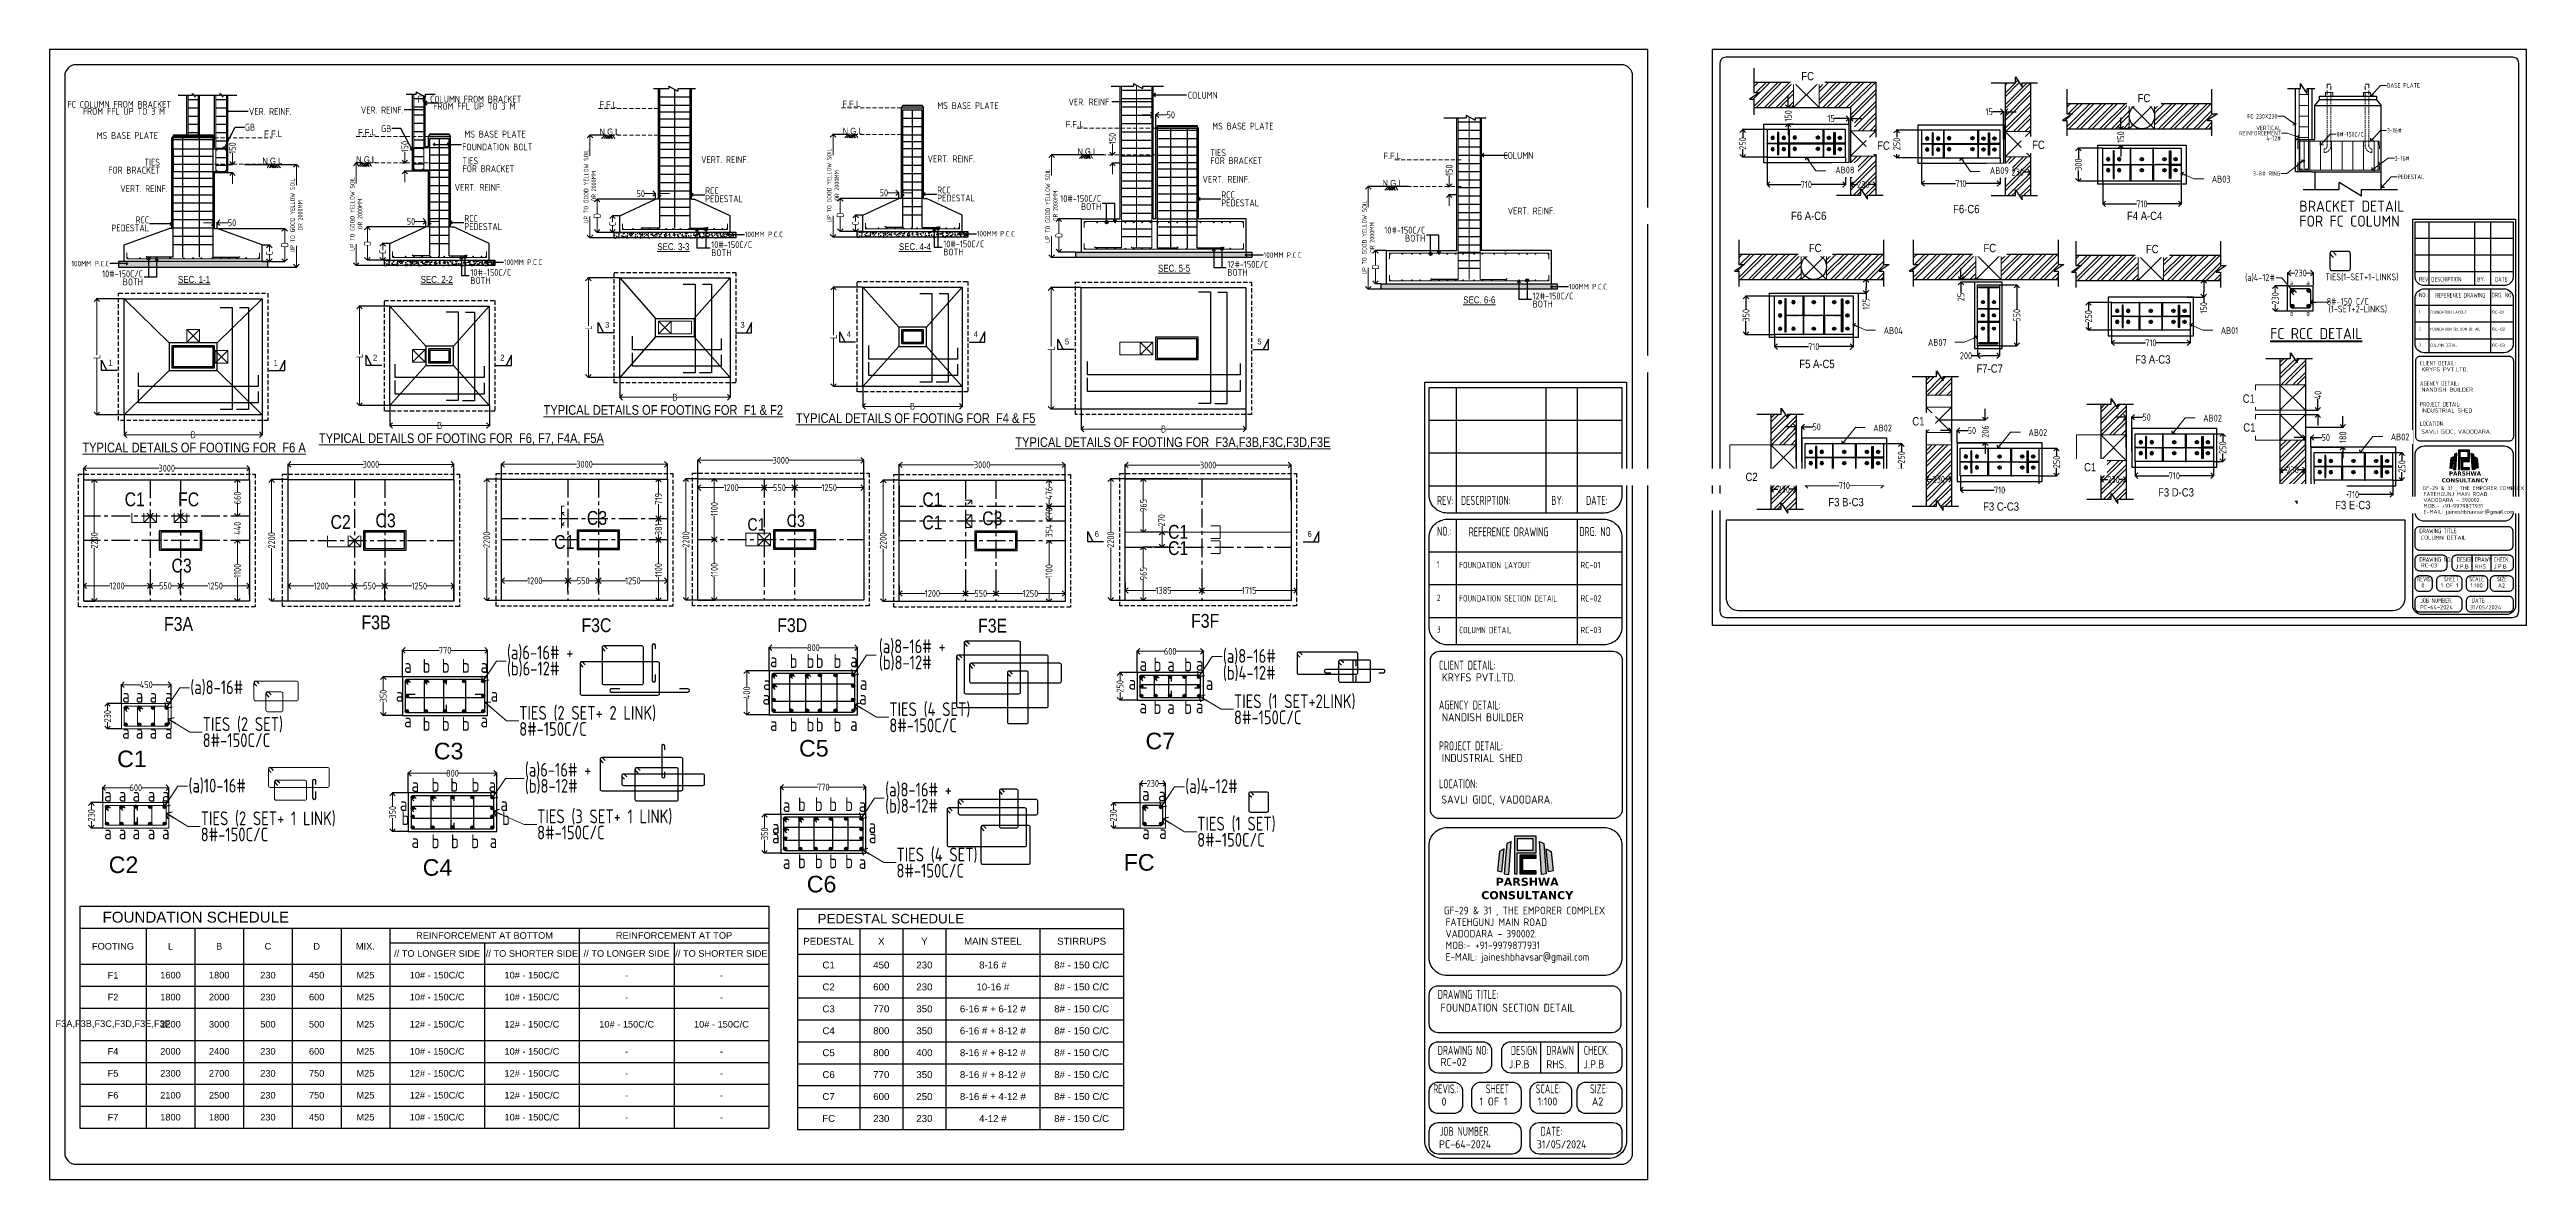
# Model space of a CAD drawing. Header units: inches. Extents: x -605 to 2991212, y -2872845 to 0.
# Drawn here: x 2369574 to 2459238, y -2419353 to -2378443 of the extents above; entities that cross this region are included whole.
import ezdxf
from ezdxf import colors
from ezdxf.entities.mleader import LeaderData, LeaderLine
from ezdxf.enums import TextEntityAlignment as Align
from ezdxf.math import Vec2, Vec3

# ---------------------------------------------------------------- set-up
doc = ezdxf.new("R2010")
doc.units = ezdxf.units.IN
doc.header["$LTSCALE"] = 600
doc.header["$MEASUREMENT"] = 0
for name, pattern in [('CENTER', [2, 1.25, -0.25, 0.25, -0.25]), ('DASHED2', [0.375, 0.25, -0.125]), ('HIDDEN', [0.375, 0.25, -0.125])]:
    doc.linetypes.add(name, pattern=pattern)
for name, color, linetype, lineweight in [('BLOCK', 7, 'Continuous', 30), ('GB', 6, 'Continuous', 20), ('L4', 4, 'Continuous', 30), ('PV_TEXT_ROMANS', 7, 'Continuous', 0), ('rDIMension', 1, 'Continuous', 18), ('rPCC DASH', 9, 'HIDDEN', 15), ('rRCC 1', 3, 'Continuous', 25), ('rRCC 2', 40, 'Continuous', 15), ('rREINF 1', 1, 'Continuous', 25), ('rREINF 2', 4, 'Continuous', 25), ('rSHEET', 2, 'Continuous', 30), ('rTEXT 5', 6, 'Continuous', 40), ('TEXT3', 7, 'Continuous', 30), ('TEXT6', 6, 'Continuous', 50)]:
    doc.layers.add(name, color=color, linetype=linetype, lineweight=lineweight)
for name, color, linetype in [('lintel', 2, 'Continuous'), ('S&T_HATCH', 7, 'Continuous'), ('see level', 2, 'Continuous'), ('SnT-CENTER2', 8, 'CENTER')]:
    doc.layers.add(name, color=color, linetype=linetype)
doc.styles.add('DIM', font='geniso.shx', dxfattribs={"width": 0.85})
doc.styles.add('J.P', font='ARIALN.TTF')
doc.styles.add('ROMANS', font='arial.ttf')
doc.styles.get("Standard").update_dxf_attribs({"font": 'arial.ttf'})
doc.styles.add('TEXT3', font='geniso.shx')
doc.styles.add('TEXT3 0.75NA', font='geniso.shx', dxfattribs={"width": 0.75})
doc.styles.add('TEXT5', font='geniso.shx')
doc.dimstyles.new('ST-150', dxfattribs={"dimscale": 75, "dimtxt": 3, "dimasz": 2, "dimexe": 0.18, "dimexo": 0.0625, "dimgap": 0.2, "dimtad": 0, "dimdec": 0, "dimlfac": 2, "dimzin": 0, "dimdsep": 46, "dimtxsty": 'DIM', "dimblk": 'OPEN90', "dimcen": 0.09, "dimclrd": 256, "dimclrt": 7, "dimadec": 0, "dimazin": 0, "dimtfac": 1, "dimtdec": 0, "dimtofl": 0, "dimtmove": 0, "dimatfit": 3, "dimldrblk": 'OPEN90', "dimfxl": 1, "dimtolj": 1, "dimtzin": 0, "dimlwd": -1, "dimarcsym": 0})
doc.dimstyles.new('ST-25', dxfattribs={"dimscale": 100, "dimtxt": 2.5, "dimasz": 2, "dimexe": 0.18, "dimexo": 0.0625, "dimgap": 0.2, "dimtad": 0, "dimdec": 0, "dimlfac": 0.25, "dimzin": 0, "dimdsep": 46, "dimtxsty": 'DIM', "dimblk": 'OPEN90', "dimcen": 0.09, "dimclrd": 256, "dimclrt": 7, "dimadec": 0, "dimazin": 0, "dimtfac": 1, "dimtdec": 0, "dimtofl": 0, "dimtmove": 0, "dimatfit": 3, "dimldrblk": 'OPEN90', "dimfxl": 1, "dimtolj": 1, "dimtzin": 0, "dimlwd": -1, "dimarcsym": 0})
doc.dimstyles.new('ST-50', dxfattribs={"dimscale": 100, "dimtxt": 2.5, "dimasz": 2, "dimexe": 0.18, "dimexo": 0.0625, "dimgap": 0.2, "dimtad": 0, "dimdec": 0, "dimlfac": 0.5, "dimzin": 0, "dimdsep": 46, "dimtxsty": 'DIM', "dimblk": 'OPEN90', "dimcen": 0.09, "dimclrd": 256, "dimclrt": 7, "dimadec": 0, "dimazin": 0, "dimtfac": 1, "dimtdec": 0, "dimtofl": 0, "dimtmove": 0, "dimatfit": 3, "dimldrblk": 'OPEN90', "dimfxl": 1, "dimtolj": 1, "dimtzin": 0, "dimlwd": -1, "dimarcsym": 0})
pattern_1 = [(45, (-2456671.74, 2032699.74), (-212.132034, 212.132034), []), (45, (-2456530.32, 2032699.74), (-212.132034, 212.132034), [])]
pattern_2 = [(45, (-2451051.7, 2032678.14), (-212.132034, 212.132034), []), (45, (-2450910.28, 2032678.14), (-212.132034, 212.132034), [])]
pattern_3 = [(45, (-2444524.18, 2031931.67), (-212.132034, 212.132034), []), (45, (-2444382.76, 2031931.67), (-212.132034, 212.132034), [])]
pattern_4 = [(45, (-2456400.64, 2026476.68), (-212.132034, 212.132034), []), (45, (-2456259.22, 2026476.68), (-212.132034, 212.132034), [])]
pattern_5 = [(45, (-2450080.77, 2026476.85), (-212.132034, 212.132034), []), (45, (-2449939.35, 2026476.85), (-212.132034, 212.132034), [])]
pattern_6 = [(45, (-2444200.1, 2026439.5), (-212.132034, 212.132034), []), (45, (-2444058.68, 2026439.5), (-212.132034, 212.132034), [])]
pattern_7 = [(45, (-2459529.12, 2021331.68), (-212.132034, 212.132034), []), (45, (-2459387.7, 2021331.68), (-212.132034, 212.132034), [])]
pattern_8 = [(45, (-2453910.22, 2022690.2), (-212.132034, 212.132034), []), (45, (-2453768.8, 2022690.2), (-212.132034, 212.132034), [])]
pattern_9 = [(225, (196603.9496, 188610.3968), (2.2450640303, -2.2450640303), [])]
pattern_10 = [(45, (-2447584.84, 2021685.33), (-212.132034, 212.132034), []), (45, (-2447443.42, 2021685.33), (-212.132034, 212.132034), [])]

msp = doc.modelspace()

# ---------------------------------------------------------------- texts
at = {"layer": 'PV_TEXT_ROMANS', "style": 'J.P'}
for s, height, p in [('%%USEC. 3-3', 250, (2392157, -2385580.5)), ('%%USEC. 4-4', 250, (2400902.9, -2385580.5)), ('%%USEC. 1-1', 250, (2374806, -2386767.9)), ('%%USEC. 2-2', 250, (2383589.6, -2386767.9)), ('%%USEC. 5-5', 250, (2410283.1, -2386361.3)), ('%%USEC. 6-6', 250, (2421331.8, -2387506.7)), ('%%UTYPICAL DETAILS OF FOOTING FOR  F1 & F2', 350, (2391792.6, -2391492)), ('%%UTYPICAL DETAILS OF FOOTING FOR  F4 & F5', 350, (2400927.2, -2391786.9)), ('%%UTYPICAL DETAILS OF FOOTING FOR  F6 A', 350, (2374806, -2392852.9)), ('%%UTYPICAL DETAILS OF FOOTING FOR  F6, F7, F4A, F5A', 350, (2384483.9, -2392544.5)), ('%%UTYPICAL DETAILS OF FOOTING FOR  F3A,F3B,F3C,F3D,F3E', 350, (2410238.3, -2392687.2))]:
    msp.add_text(s, height=height, rotation=360, dxfattribs=at).set_placement(p, align=Align.MIDDLE)
at = {"layer": 'PV_TEXT_ROMANS', "insert": (2433783.4, -2389842.1), "char_height": 300, "width": 12049.078, "attachment_point": 1, "style": 'J.P', "bg_fill": 2}
msp.add_mtext('\\pxqc;F7-C7', dxfattribs=at)
at = {"layer": 'PV_TEXT_ROMANS', "attachment_point": 1, "style": 'J.P'}
for s, insert, char_height, width in [('\\pxqc;C1', (2394098.4, -2395412.5), 450, 2135.966), ('\\pxqc;C3', (2395520.2, -2395274.4), 450, 2135.966), ('\\pxqc;F3A', (2373312.1, -2398989.8), 500, 1863.784)]:
    msp.add_mtext(s, dxfattribs=dict(at, insert=insert, char_height=char_height, width=width))
at = {"layer": 'rDIMension', "color": 7, "style": 'DIM'}
for s, insert, char_height, attachment_point in [('\\A1;BASE PLATE', (2454183.1, -2379740.3), 162, 4), ('\\A1;VER. REINF. ', (2376793.5, -2380687), 250, 4), ('\\A1;VER. REINF. ', (2382384.9, -2380636), 250, 6), ('\\A1;VER. REINF. ', (2408001.6, -2380343.3), 250, 6), ('\\A1;FC 230X230', (2450221.2, -2380861.2), 162, 6), ('\\A1;8#-150C/C', (2452362.9, -2381513), 162, 4), ('\\A1;3-16#', (2454183.1, -2381370.6), 162, 4), ('\\A1;3-16#', (2454465.6, -2382382.6), 162, 4), ('\\A1;3-8# RING', (2450334.5, -2382935.6), 162, 6), ('\\A1;PEDESTAL ', (2454568.5, -2383051.5), 162, 4), ('\\A1;100MM P.C.C', (2394741.9, -2385137.2), 200, 4), ('\\A1;100MM P.C.C', (2403141.9, -2385111.3), 200, 4), ('\\A1;100MM P.C.C', (2413523.9, -2385881.5), 200, 4), ('\\A1;100MM P.C.C', (2371744.3, -2386194.6), 200, 6), ('\\A1;100MM P.C.C', (2386022.5, -2386143.6), 200, 4), ('\\A1;a', (2450793.5, -2386881.8), 180, 6), ('\\A1;a', (2451390.8, -2386881.8), 180, 6), ('\\A1;TIES(1-SET+1-LINKS)', (2454605.7, -2386689.1), 250, 6), ('\\A1;100MM P.C.C', (2424572.6, -2387026.9), 200, 4), ('\\A1;8#-150 C/C ', (2453529.4, -2387564.4), 250, 6), ('\\A1;(1-SET+2-LINKS)', (2454191.6, -2387848.6), 250, 6), ('\\A1;a', (2450793.5, -2387986.9), 180, 6), ('\\A1;a', (2451390.8, -2387986.9), 180, 6)]:
    msp.add_mtext(s, dxfattribs=dict(at, insert=insert, char_height=char_height, attachment_point=attachment_point))
at = {"layer": 'rDIMension', "color": 7, "line_spacing_factor": 0.7, "style": 'DIM'}
for s, insert, char_height, attachment_point in [('\\A1;VERTICAL\\PREINFORCEMENT\\P4-12#', (2450356.4, -2381471.6), 162, 6), ('\\A1;RCC\\PPEDESTAL', (2393307.5, -2383700.6), 250, 4), ('\\A1;RCC\\PPEDESTAL', (2401707.5, -2383674.7), 250, 4), ('\\A1;10#-150C/C\\PBOTH', (2407642.7, -2383983.1), 250, 6), ('\\A1;RCC\\PPEDESTAL', (2411989.8, -2383850.6), 250, 4), ('\\A1;RCC\\PPEDESTAL', (2373178.7, -2384758), 250, 6), ('\\A1;RCC\\PPEDESTAL', (2384588.1, -2384707), 250, 4), ('\\A1;10#-150C/C\\PBOTH', (2419373.7, -2385128.5), 250, 6), ('\\A1;10#-150C/C\\PBOTH', (2393529.5, -2385653.8), 250, 4), ('\\A1;10#-150C/C\\PBOTH', (2401929.5, -2385627.9), 250, 4), ('\\A1;10#-150C/C\\PBOTH', (2372956.7, -2386711.2), 250, 6), ('\\A1;10#-150C/C\\PBOTH', (2384810.1, -2386660.2), 250, 4), ('\\A1;12#-150C/C\\PBOTH', (2412211.8, -2386367.5), 250, 4), ('\\A1;12#-150C/C\\PBOTH', (2423260.5, -2387512.8), 250, 4), ('\\A1;a', (2382412.5, -2400760.4), 500, 4), ('\\A1;b', (2383080.9, -2400760.4), 500, 4), ('\\A1;b', (2383774.1, -2400760.4), 500, 4), ('\\A1;b', (2384500.7, -2400760.4), 500, 4), ('\\A1;a', (2385175.9, -2400760.4), 500, 4), ('\\A1;a', (2395655.9, -2400555.8), 500, 4), ('\\A1;b', (2396368.2, -2400582), 500, 4), ('\\A1;b', (2396979.4, -2400582), 500, 4), ('\\A1;b', (2397312.4, -2400582), 500, 4), ('\\A1;b', (2397956.7, -2400582), 500, 4), ('\\A1;a', (2398556.8, -2400555.8), 500, 4), ('\\A1;a', (2409031.2, -2400691), 500, 4), ('\\A1;b', (2409540, -2400707), 500, 4), ('\\A1;a', (2410036.6, -2400707), 500, 4), ('\\A1;b', (2410648.4, -2400707), 500, 4), ('\\A1;a', (2411074.3, -2400682.9), 500, 4), ('\\A1;a', (2372206.7, -2401842.9), 500, 4), ('\\A1;a', (2372696.6, -2401842.9), 500, 4), ('\\A1;a', (2373200.2, -2401842.9), 500, 4), ('\\A1;a', (2373755.1, -2401842.9), 500, 4), ('\\A1;(a)8-16# ', (2374670.9, -2401556.8), 500, 4), ('\\A1;a', (2382111.9, -2401806.1), 500, 4), ('\\A1;a', (2385542, -2401806.1), 500, 4), ('\\A1;a', (2395385.4, -2401910), 500, 4), ('\\A1;a', (2395409.1, -2401378.2), 500, 4), ('\\A1;a', (2398884.3, -2401910), 500, 4), ('\\A1;a', (2398908, -2401378.2), 500, 4), ('\\A1;TIES (4 SET)\\P8#-150C/C', (2399974.1, -2402619.2), 500, 4), ('\\A1;a', (2408636.3, -2401366.2), 500, 4), ('\\A1;b', (2409540, -2402247.7), 500, 4), ('\\A1;b', (2410648.4, -2402247.7), 500, 4), ('\\A1;a', (2411430.7, -2401385.4), 500, 4), ('\\A1;TIES (1 SET+2LINK)\\P8#-150C/C', (2412450.3, -2402331), 500, 4), ('\\A1;TIES (2 SET)\\P8#-150C/C', (2375117.3, -2403158.4), 500, 4), ('\\A1;a', (2382412.5, -2402731.3), 500, 4), ('\\A1;b', (2383080.9, -2402857.7), 500, 4), ('\\A1;b', (2383774.1, -2402857.7), 500, 4), ('\\A1;b', (2384500.7, -2402857.7), 500, 4), ('\\A1;a', (2385175.9, -2402731.3), 500, 4), ('\\A1;TIES (2 SET+ 2 LINK)\\P8#-150C/C', (2386575.6, -2402750.3), 500, 4), ('\\A1;a', (2395655.9, -2402863.5), 500, 4), ('\\A1;b', (2396368.2, -2402883.2), 500, 4), ('\\A1;b', (2396979.4, -2402883.2), 500, 4), ('\\A1;b', (2397312.4, -2402883.2), 500, 4), ('\\A1;b', (2397956.7, -2402883.2), 500, 4), ('\\A1;a', (2398556.8, -2402863.5), 500, 4), ('\\A1;a', (2409031.2, -2402231.6), 500, 4), ('\\A1;a', (2410036.6, -2402247.7), 500, 4), ('\\A1;a', (2411074.3, -2402223.6), 500, 4), ('\\A1;a', (2372206.7, -2403144.4), 500, 4), ('\\A1;a', (2372696.6, -2403144.4), 500, 4), ('\\A1;a', (2373200.2, -2403144.4), 500, 4), ('\\A1;a', (2373755.1, -2403144.4), 500, 4), ('\\A1;a', (2371554.7, -2405424.6), 500, 4), ('\\A1;a', (2372082.4, -2405424.6), 500, 4), ('\\A1;a', (2372581, -2405424.6), 500, 4), ('\\A1;a', (2373130.1, -2405424.6), 500, 4), ('\\A1;a', (2373647.4, -2405424.6), 500, 4), ('\\A1;(a)10-16# ', (2374603.9, -2405118.7), 500, 4), ('\\A1;a', (2382255.5, -2405764), 500, 4), ('\\A1;a', (2382678.6, -2405072.7), 500, 4), ('\\A1;b', (2383404.7, -2405064.5), 500, 4), ('\\A1;b', (2384083.8, -2405064.5), 500, 4), ('\\A1;b', (2384848.9, -2405064.5), 500, 4), ('\\A1;a', (2385468.1, -2405072.7), 500, 4), ('\\A1;a', (2385896.6, -2405764), 500, 4), ('\\A1;b', (2396668.1, -2405769.4), 500, 4), ('\\A1;b', (2397279.4, -2405769.4), 500, 4), ('\\A1;b', (2397800.9, -2405769.4), 500, 4), ('\\A1;b', (2398376.5, -2405769.4), 500, 4), ('\\A1;a', (2409123.6, -2405388.2), 500, 4), ('\\A1;a', (2409708.7, -2405411.6), 500, 4), ('\\A1;TIES (2 SET+ 1 LINK)\\P8#-150C/C', (2375047.1, -2406569.8), 500, 4), ('\\A1;b', (2382313.4, -2406275.7), 500, 4), ('\\A1;b', (2385954.6, -2406275.7), 500, 4), ('\\A1;TIES (3 SET+ 1 LINK)\\P8#-150C/C', (2387223.5, -2406498.2), 500, 4), ('\\A1;a', (2395729.5, -2406583.9), 500, 4), ('\\A1;a', (2396119.8, -2405795.6), 500, 4), ('\\A1;a', (2398868.4, -2405795.6), 500, 4), ('\\A1;a', (2399225.4, -2406558.4), 500, 4), ('\\A1;TIES (1 SET)\\P8#-150C/C', (2411119.1, -2406762.8), 500, 4), ('\\A1;a', (2371554.7, -2406789.2), 500, 4), ('\\A1;a', (2372082.4, -2406789.2), 500, 4), ('\\A1;a', (2372581, -2406789.2), 500, 4), ('\\A1;a', (2373130.1, -2406789.2), 500, 4), ('\\A1;a', (2373647.4, -2406789.2), 500, 4), ('\\A1;a', (2382678.6, -2407101.1), 500, 4), ('\\A1;b', (2383404.7, -2407109.8), 500, 4), ('\\A1;b', (2384108, -2407109.8), 500, 4), ('\\A1;b', (2384839.2, -2407109.8), 500, 4), ('\\A1;a', (2385507.6, -2407101.1), 500, 4), ('\\A1;a', (2395729.5, -2406937.2), 500, 4), ('\\A1;a', (2399236.2, -2406929.1), 500, 4), ('\\A1;TIES (4 SET)\\P8#-150C/C', (2400232.7, -2407881.1), 500, 4), ('\\A1;a', (2409131.4, -2406782.7), 500, 4), ('\\A1;a', (2409743.9, -2406777.4), 500, 4), ('\\A1;a', (2396119.8, -2407860.3), 500, 4), ('\\A1;b', (2396668.1, -2407834.1), 500, 4), ('\\A1;b', (2397279.4, -2407834.1), 500, 4), ('\\A1;b', (2397800.9, -2407834.1), 500, 4), ('\\A1;b', (2398376.5, -2407834.1), 500, 4), ('\\A1;a', (2398868.4, -2407860.3), 500, 4)]:
    msp.add_mtext(s, dxfattribs=dict(at, insert=insert, char_height=char_height, attachment_point=attachment_point))
at = {"layer": 'rDIMension', "color": 7, "char_height": 500, "attachment_point": 4, "line_spacing_factor": 0.7, "style": 'DIM'}
for s, insert, width in [('\\A1;(a)8-16# +\\P(b)8-12# ', (2399597, -2400365.6), 2863.587), ('\\A1;(a)8-16#', (2412049.6, -2400423.3), 1989.774), ('\\A1;(b)4-12#', (2412049.6, -2401032.3), 1989.774), ('\\A1;(a)6-16# +\\P(b)8-12# ', (2386781.7, -2404835.1), 2863.587), ('\\A1;(a)8-16# +\\P(b)8-12# ', (2399823.4, -2405553.7), 2863.587), ('\\A1;(a)4-12#', (2410688.7, -2405138), 1989.774)]:
    msp.add_mtext(s, dxfattribs=dict(at, insert=insert, width=width))
at = {"layer": 'rRCC 1', "color": 7, "char_height": 250, "style": 'DIM'}
for insert, attachment_point in [((2376646.2, -2381257.3), 4), ((2381945.8, -2381308.5), 6)]:
    msp.add_mtext('\\A1;GB', dxfattribs=dict(at, insert=insert, attachment_point=attachment_point))
at = {"layer": 'rRCC 2'}
for s, p in [('C1', (2372021.3, -2404425.3)), ('C3', (2383485.9, -2404142.1)), ('C5', (2396706.6, -2404041.1)), ('C7', (2409247, -2403778.1)), ('C2', (2371716.8, -2408258.8)), ('C4', (2383083, -2408357.2)), ('C6', (2396986.3, -2408958.9)), ('FC', (2408459, -2408171.9))]:
    msp.add_text(s, height=600, dxfattribs=at).set_placement(p)
at = {"layer": 'rRCC 2', "color": 7, "char_height": 250, "style": 'DIM'}
for s, insert, attachment_point in [('\\A1;FC COLUMN FROM BRACKET', (2373976.5, -2380429.1), 6), ('\\A1;FROM FFL UP TO 3 M', (2373753.8, -2380682.2), 6), ('\\A1;FC COLUMN FROM BRACKET', (2386657.8, -2380242.4), 6), ('\\A1;FROM FFL UP TO 3 M', (2386435.1, -2380495.5), 6), ('\\A1;MS BASE PLATE', (2401712.5, -2380475.6), 4), ('\\A1; COLUMN ', (2411861.4, -2380097.8), 6), ('\\A1;MS BASE PLATE', (2373503.6, -2381558.9), 6), ('\\A1;MS BASE PLATE', (2384593.1, -2381507.9), 4), ('\\A1;MS BASE PLATE', (2411664.9, -2381215.1), 4), ('\\A1;FOUNDATION BOLT', (2384513.2, -2381971.3), 4), ('\\A1;TIES ', (2384523.1, -2382471.5), 4), ('\\A1;VERT. REINF.', (2393161.9, -2382428.8), 4), ('\\A1;VERT. REINF.', (2401359.9, -2382402.9), 4), ('\\A1;TIES ', (2411594.8, -2382178.8), 4), ('\\A1;FOR BRACKET', (2411594.8, -2382467.5), 4), ('\\A1; COLUMN ', (2423285.6, -2382282.8), 6), ('\\A1;FOR BRACKET', (2373573.7, -2382811.2), 6), ('\\A1;TIES ', (2373573.7, -2382522.5), 6), ('\\A1;FOR BRACKET', (2384523.1, -2382760.2), 4), ('\\A1;VERT. REINF.', (2411312.2, -2383142.4), 4), ('\\A1;VERT. REINF.', (2373846.6, -2383479.7), 6), ('\\A1;VERT. REINF.', (2384240.5, -2383435.1), 4), ('\\A1;VERT. REINF.', (2422361, -2384287.8), 4)]:
    msp.add_mtext(s, dxfattribs=dict(at, insert=insert, attachment_point=attachment_point))
at = {"layer": 'rSHEET', "style": 'TEXT3 0.75NA', "width": 0.75}
for s, height, p in [('REV:', 165.4, (2455350.6, -2386842.6)), ('DESCRIPTION:', 165.399, (2455791.5, -2386842.6)), ('BY:', 165.4, (2457457, -2386842.6)), ('DATE:', 165.4, (2458096.8, -2386842.6)), ('NO.:', 165.4, (2455350.6, -2387410.9)), ('REFERENCE DRAWING', 165.399, (2455936.2, -2387423)), ('DRG. NO', 165.4, (2457976.2, -2387416.9)), ('1', 116.9, (2455347.3, -2387998.6)), ('FOUNDATION LAYOUT', 116.949, (2455760.4, -2388010.5)), ('CLIENT DETAIL:', 165.399, (2455385.7, -2389881)), ('AGENCY DETAIL:', 165.399, (2455385.7, -2390616.3)), ('PROJECT DETAIL:', 165.399, (2455385.7, -2391368.8)), ('LOCATION:', 165.4, (2455385.7, -2392069.4)), ('REV:', 324.67, (2419800.9, -2394930.4)), ('DESCRIPTION:', 324.666, (2420666.4, -2394930.4)), ('BY:', 324.67, (2423935.6, -2394930.4)), ('DATE:', 324.67, (2425191.6, -2394930.4)), ('NO.:', 324.67, (2419800.9, -2396046)), ('REFERENCE DRAWING', 324.666, (2420950.5, -2396069.6)), ('DRG. NO', 324.67, (2424954.8, -2396057.7)), ('DRAWING TITLE:', 165.399, (2455362.6, -2395954.5)), ('1', 229.6, (2419794.5, -2397199.6)), ('FOUNDATION LAYOUT', 229.562, (2420605.4, -2397222.9)), ('REVIS.:', 165.4, (2455279.7, -2397696)), ('DRAWING NO:', 165.399, (2455362.6, -2396986.2)), ('SHEET', 165.4, (2456249.4, -2397696)), ('DESIGN', 165.4, (2456712.5, -2396986.2)), ('SCALE:', 165.4, (2457169.6, -2397696)), ('DRAWN', 165.4, (2457366.1, -2396986.2)), ('CHECK.', 165.4, (2458057.7, -2396986.2)), ('SIZE:', 165.4, (2458172.2, -2397696)), ('JOB NUMBER.', 165.399, (2455400, -2398478.6)), ('DATE:', 165.4, (2457260.7, -2398478.6)), ('3', 229.6, (2419794.5, -2399551.2)), ('COLUMN DETAIL', 229.562, (2420605.4, -2399574.5)), ('CLIENT DETAIL:', 324.666, (2419869.9, -2400894.6)), ('AGENCY DETAIL:', 324.666, (2419869.9, -2402337.8)), ('PROJECT DETAIL:', 324.666, (2419869.9, -2403815)), ('LOCATION:', 324.67, (2419869.9, -2405190.3)), ('DRAWING TITLE:', 324.666, (2419824.5, -2412816.5)), ('DRAWING NO:', 324.666, (2419824.5, -2414841.5)), ('DESIGN', 324.67, (2422474.3, -2414841.5)), ('DRAWN', 324.67, (2423757.4, -2414841.5)), ('CHECK.', 324.67, (2425114.9, -2414841.5)), ('REVIS.:', 324.67, (2419661.9, -2416234.8)), ('SHEET', 324.67, (2421565.3, -2416234.8)), ('SCALE:', 324.67, (2423371.5, -2416234.8)), ('SIZE:', 324.67, (2425339.6, -2416234.8)), ('JOB NUMBER.', 324.666, (2419897.9, -2417771)), ('DATE:', 324.67, (2423550.4, -2417771))]:
    msp.add_text(s, height=height, dxfattribs=at).set_placement(p)
at = {"layer": 'rSHEET', "color": 2, "style": 'TEXT3 0.75NA', "width": 0.75}
for s, height, p in [('2', 116.9, (2455347.3, -2388613.1)), ('FOUNDATION SECTION DETAIL', 116.949, (2455760.4, -2388625))]:
    msp.add_text(s, height=height, dxfattribs=at).set_placement(p)
at = {"layer": 'rSHEET'}
for s, height, style, p in [('RC-01', 116.95, 'TEXT3 0.75NA', (2457993.3, -2388010.5)), ('KRYFS PVT.LTD.', 148.859, 'TEXT3', (2455438.4, -2390098.1)), ('NANDISH BUILDER', 148.859, 'TEXT3', (2455438.4, -2390833.3)), ('SAVLI GIDC, VADODARA.', 148.859, 'TEXT3', (2455431.2, -2392351.5)), ('INDUSTRIAL SHED', 148.859, 'TEXT3', (2455438.4, -2391585.8)), ('COLUMN DETAIL', 148.859, 'TEXT3', (2455415.3, -2396192)), ('RC-01', 229.56, 'TEXT3 0.75NA', (2424988.4, -2397222.9)), ('RC-03', 148.86, 'TEXT3', (2455415.3, -2397192.7)), ('J.P.B', 148.86, 'TEXT3', (2456674.2, -2397233.6)), ('RHS.', 148.86, 'TEXT3', (2457366, -2397233.6)), ('J.P.B', 148.86, 'TEXT3', (2458052.5, -2397233.6)), ('0', 148.9, 'TEXT3', (2455433.3, -2397921.1)), ('1 OF 1', 148.86, 'TEXT3', (2456133, -2397921.1)), ('1:100', 148.86, 'TEXT3', (2457209.1, -2397921.1)), ('A2', 148.86, 'TEXT3', (2458205.6, -2397921.1)), ('RC-03', 229.56, 'TEXT3 0.75NA', (2424988.4, -2399574.5)), ('PC-64-2024', 148.86, 'TEXT3', (2455387.4, -2398708.8)), ('31/05/2024', 148.86, 'TEXT3', (2457190.4, -2398710.8)), ('KRYFS PVT.LTD.', 292.199, 'TEXT3', (2419973.4, -2401320.6)), ('NANDISH BUILDER', 292.199, 'TEXT3', (2419973.4, -2402763.8)), ('INDUSTRIAL SHED', 292.199, 'TEXT3', (2419973.4, -2404241)), ('SAVLI GIDC, VADODARA.', 292.199, 'TEXT3', (2419959.3, -2405743.9)), ('FOUNDATION SECTION DETAIL', 292.199, 'TEXT3', (2419928, -2413282.5)), ('RC-02', 292.2, 'TEXT3', (2419928, -2415246.8)), ('J.P.B', 292.2, 'TEXT3', (2422399.1, -2415327.2)), ('RHS.', 292.2, 'TEXT3', (2423757.1, -2415327.2)), ('J.P.B', 292.2, 'TEXT3', (2425104.7, -2415327.2)), ('0', 292.2, 'TEXT3', (2419963.3, -2416676.6)), ('1 OF 1', 292.2, 'TEXT3', (2421336.8, -2416676.6)), ('1:100', 292.2, 'TEXT3', (2423449.1, -2416676.6)), ('A2', 292.2, 'TEXT3', (2425405.1, -2416676.6)), ('PC-64-2024', 292.2, 'TEXT3', (2419873.2, -2418222.8)), ('31/05/2024', 292.2, 'TEXT3', (2423412.4, -2418226.8))]:
    msp.add_text(s, height=height, dxfattribs=dict(at, style=style)).set_placement(p)
at = {"layer": 'rSHEET', "color": 2, "style": 'TEXT3 0.75NA'}
msp.add_text('RC-02', height=116.95, dxfattribs=at).set_placement((2457993.3, -2388625))
at = {"layer": 'rSHEET', "color": 1, "style": 'TEXT3 0.75NA', "width": 0.75}
for s, height, p in [('3', 116.9, (2455347.3, -2389196.7)), ('COLUMN DETAIL', 116.949, (2455760.4, -2389208.5)), ('2', 229.6, (2419794.5, -2398405.8)), ('FOUNDATION SECTION DETAIL', 229.562, (2420605.4, -2398429.1))]:
    msp.add_text(s, height=height, dxfattribs=at).set_placement(p)
at = {"layer": 'rSHEET', "color": 1, "style": 'TEXT3 0.75NA'}
for s, height, p in [('RC-03', 116.95, (2457993.3, -2389208.5)), ('RC-02', 229.56, (2424988.4, -2398429.1))]:
    msp.add_text(s, height=height, dxfattribs=at).set_placement(p)
at = {"layer": 'rSHEET', "lineweight": 13, "style": 'TEXT3'}
for s, height, p in [('GF-29 & 31 , THE EMPORER COMPLEX', 139.358, (2455475.4, -2394393.6)), ('VADODARA - 390002.', 139.358, (2455507.5, -2394821.4)), ('FATEHGUNJ MAIN ROAD', 139.358, (2455507.5, -2394607.5)), ('MOB:- +91-9979877931', 139.358, (2455507.5, -2395035.3)), ('E-MAIL: jaineshbhavsar@gmail.com', 139.358, (2455507.5, -2395249.2)), ('GF-29 & 31 , THE EMPORER COMPLEX', 273.55, (2420046, -2409752.3)), ('FATEHGUNJ MAIN ROAD', 273.55, (2420109, -2410172.2)), ('VADODARA - 390002.', 273.55, (2420109, -2410592.1)), ('MOB:- +91-9979877931', 273.55, (2420109, -2411012)), ('E-MAIL: jaineshbhavsar@gmail.com', 273.55, (2420109, -2411431.9))]:
    msp.add_text(s, height=height, dxfattribs=at).set_placement(p)
at = {"layer": 'TEXT3', "style": 'ROMANS', "width": 0.85}
for s, p in [('F.F.L', (2389473.6, -2380549)), ('F.F.L', (2398273.6, -2380523.1)), ('F.F.L', (2377343.7, -2381606.4)), ('F.F.L', (2380740.9, -2381555.4)), ('N.G.L', (2389483, -2381536.8)), ('N.G.L', (2398283, -2381510.9)), ('F.F.L', (2406357.6, -2381262.7)), ('N.G.L', (2377277.7, -2382594.1)), ('N.G.L', (2380674.7, -2382543.2)), ('N.G.L', (2406780.4, -2382250.4)), ('F.F.L', (2417854.4, -2382408)), ('N.G.L', (2417829.1, -2383395.8))]:
    msp.add_text(s, height=232.55, dxfattribs=at).set_placement(p)

# ---------------------------------------------------------------- blocks, each defined once
blk = doc.blocks.new('_Open90')
at = {"color": 0, "linetype": 'ByBlock', "lineweight": -2}
for p, q in [((0, 0), (-1, 0)), ((-0.5, 0.5), (0, 0)), ((0, 0), (-0.5, -0.5))]:
    blk.add_line(p, q, dxfattribs=at)
blk = doc.blocks.new('*D778')
at = {"layer": 'Defpoints', "color": 0, "linetype": 'ByBlock'}
for p in [(2405848, -2382256), (2407731, -2382256), (2406726, -2385975)]:
    blk.add_point(p, dxfattribs=at)
at = {"layer": 'rDIMension', "color": 0, "lineweight": -2}
for p, q in [((2407725, -2382256), (2405830, -2382256)), ((2406720, -2385975), (2405830, -2385975))]:
    blk.add_line(p, q, dxfattribs=at)
at = {"layer": 'rDIMension'}
for p, q in [((2405848, -2382456), (2405848, -2383008)), ((2405848, -2385775), (2405848, -2385201))]:
    blk.add_line(p, q, dxfattribs=at)
at = {"layer": 'rDIMension', "linetype": 'ByBlock', "xscale": 200, "yscale": 200, "zscale": 200}
for p, rotation in [((2405848, -2382256), 90), ((2405848, -2385975), 270)]:
    blk.add_blockref('_Open90', p, dxfattribs=dict(at, rotation=rotation))
at = {"layer": 'rDIMension', "color": 7, "linetype": 'ByBlock', "insert": (2405848, -2384104), "char_height": 250, "attachment_point": 5, "rotation": 90, "style": 'DIM'}
blk.add_mtext('\\A1;{\\H0.66667x;UP TO GOOD YELLOW SOIL\\POR 2000MM}', dxfattribs=at)
blk = doc.blocks.new('*D779')
at = {"layer": 'Defpoints', "color": 0, "linetype": 'ByBlock'}
for p in [(2407989, -2382256), (2408051, -2382556), (2408326, -2382556)]:
    blk.add_point(p, dxfattribs=at)
at = {"layer": 'rDIMension', "color": 0, "lineweight": -2}
for p, q in [((2407995, -2382256), (2408069, -2382256)), ((2408320, -2382556), (2408033, -2382556))]:
    blk.add_line(p, q, dxfattribs=at)
at = {"layer": 'rDIMension'}
for p, q in [((2408051, -2382056), (2408051, -2381856)), ((2408051, -2382756), (2408051, -2382956))]:
    blk.add_line(p, q, dxfattribs=at)
at = {"layer": 'rDIMension', "linetype": 'ByBlock', "xscale": 200, "yscale": 200, "zscale": 200}
for p, rotation in [((2408051, -2382256), 270), ((2408051, -2382556), 90)]:
    blk.add_blockref('_Open90', p, dxfattribs=dict(at, rotation=rotation))
at = {"layer": 'rDIMension', "color": 7, "linetype": 'ByBlock', "insert": (2408051, -2381666), "char_height": 250, "attachment_point": 5, "rotation": 90, "style": 'DIM'}
blk.add_mtext('\\A1;150', dxfattribs=at)
blk = doc.blocks.new('*D780')
at = {"layer": 'Defpoints', "color": 0, "linetype": 'ByBlock'}
for p in [(2406111, -2384575), (2406926, -2384575), (2406726, -2385775)]:
    blk.add_point(p, dxfattribs=at)
at = {"layer": 'rDIMension', "color": 0, "lineweight": -2}
for p, q in [((2406920, -2384575), (2406093, -2384575)), ((2406720, -2385775), (2406093, -2385775))]:
    blk.add_line(p, q, dxfattribs=at)
at = {"layer": 'rDIMension'}
for p, q in [((2406111, -2384775), (2406111, -2385102)), ((2406111, -2385575), (2406111, -2385248))]:
    blk.add_line(p, q, dxfattribs=at)
at = {"layer": 'rDIMension', "linetype": 'ByBlock', "xscale": 200, "yscale": 200, "zscale": 200}
for p, rotation in [((2406111, -2384575), 90), ((2406111, -2385775), 270)]:
    blk.add_blockref('_Open90', p, dxfattribs=dict(at, rotation=rotation))
at = {"layer": 'rDIMension', "color": 7, "linetype": 'ByBlock', "insert": (2406111, -2385175), "char_height": 250, "attachment_point": 5, "rotation": 90, "style": 'DIM'}
blk.add_mtext('\\A1;D', dxfattribs=at)
blk = doc.blocks.new('Q')
at = {"linetype": 'Continuous', "ltscale": 0.5}
h = blk.add_hatch(color=152, dxfattribs=at)
h.dxf.hatch_style = 1
h.paths.add_polyline_path([(9.79, 19.18), (9.79, 9.76), (10.5, 9.76), (10.5, 15.05), (15.19, 15.05), (15.19, 19.18)])
h.paths.add_polyline_path([(10.5, 18.5), (10.5, 15.72), (14.45, 15.72), (14.45, 18.5)], flags=16)
h = blk.add_hatch(color=152, dxfattribs=at)
h.dxf.hatch_style = 1
h.paths.add_polyline_path([(6.07, 15.37), (5.53, 10.52), (6.67, 10.29), (7.27, 16.02)])
h.paths.add_polyline_path([(18.9, 15.37), (19.44, 10.52), (18.3, 10.29), (17.7, 16.02)])
h = blk.add_hatch(color=10, dxfattribs=at)
h.dxf.hatch_style = 1
h.paths.add_polyline_path([(7.87, 17.31), (7.27, 9.83), (8.41, 9.62), (8.96, 17.82)])
h.paths.add_polyline_path([(17.1, 17.31), (17.7, 9.83), (16.56, 9.62), (16.01, 17.82)])
h = blk.add_hatch(color=152, dxfattribs=at)
h.dxf.hatch_style = 1
h.paths.add_polyline_path([(11.15, 14.43), (11.15, 9.76), (15.19, 9.76), (15.19, 10.52), (11.87, 10.52), (11.87, 13.69), (15.19, 13.69), (15.19, 14.43)])
at = {"color": 152, "linetype": 'Continuous'}
for points in [[(9.79, 19.18), (9.79, 9.76), (10.5, 9.76), (10.5, 15.05), (15.19, 15.05), (15.19, 19.18), (9.79, 19.18)], [(10.5, 18.5), (10.5, 15.72), (14.45, 15.72), (14.45, 18.5), (10.5, 18.5)], [(6.07, 15.37), (5.53, 10.52), (6.67, 10.29), (7.27, 16.02), (6.07, 15.37)], [(11.15, 14.43), (11.15, 9.76), (15.19, 9.76), (15.19, 10.52), (11.87, 10.52), (11.87, 13.69), (15.19, 13.69), (15.19, 14.43), (11.15, 14.43)], [(18.9, 15.37), (19.44, 10.52), (18.3, 10.29), (17.7, 16.02), (18.9, 15.37)]]:
    blk.add_lwpolyline(points, dxfattribs=at)
at = {"color": 10, "linetype": 'Continuous'}
for points in [[(7.87, 17.31), (7.27, 9.83), (8.41, 9.62), (8.96, 17.82), (7.87, 17.31)], [(17.1, 17.31), (17.7, 9.83), (16.56, 9.62), (16.01, 17.82), (17.1, 17.31)]]:
    blk.add_lwpolyline(points, dxfattribs=at)
at = {"linetype": 'Continuous', "insert": (1.32, 8.82), "char_height": 2, "attachment_point": 1}
blk.add_mtext_dynamic_manual_height_columns('\\pxqc;{\\fVerdana|b1|i0|c0|p34;\\C152;PARSHWA\\PCONSULTANCY }', width=23.282, gutter_width=1, heights=[6.3], dxfattribs=at)
blk = doc.blocks.new('*D781')
at = {"layer": 'Defpoints', "color": 0, "linetype": 'ByBlock'}
for p in [(2380675, -2382549), (2380881, -2382549), (2381695, -2386268)]:
    blk.add_point(p, dxfattribs=at)
at = {"layer": 'rDIMension', "color": 0, "lineweight": -2}
for p, q in [((2380874, -2382549), (2380657, -2382549)), ((2381688, -2386268), (2380657, -2386268))]:
    blk.add_line(p, q, dxfattribs=at)
at = {"layer": 'rDIMension'}
for p, q in [((2380675, -2382749), (2380675, -2383295)), ((2380675, -2386068), (2380675, -2385488))]:
    blk.add_line(p, q, dxfattribs=at)
at = {"layer": 'rDIMension', "linetype": 'ByBlock', "xscale": 200, "yscale": 200, "zscale": 200}
for p, rotation in [((2380675, -2382549), 90), ((2380675, -2386268), 270)]:
    blk.add_blockref('_Open90', p, dxfattribs=dict(at, rotation=rotation))
at = {"layer": 'rDIMension', "color": 7, "linetype": 'ByBlock', "insert": (2380675, -2384392), "char_height": 250, "attachment_point": 5, "rotation": 90, "style": 'DIM'}
blk.add_mtext('\\A1;{\\H0.66667x;UP TO GOOD YELLOW SOIL\\POR 2000MM}', dxfattribs=at)
blk = doc.blocks.new('*D782')
at = {"layer": 'Defpoints', "color": 0, "linetype": 'ByBlock'}
for p in [(2382372, -2382549), (2382435, -2382849), (2382710, -2382849)]:
    blk.add_point(p, dxfattribs=at)
at = {"layer": 'rDIMension'}
for p, q in [((2382435, -2382349), (2382435, -2382149)), ((2382435, -2383049), (2382435, -2383249))]:
    blk.add_line(p, q, dxfattribs=at)
at = {"layer": 'rDIMension', "color": 0, "lineweight": -2}
for p, q in [((2382379, -2382549), (2382453, -2382549)), ((2382703, -2382849), (2382417, -2382849))]:
    blk.add_line(p, q, dxfattribs=at)
at = {"layer": 'rDIMension', "linetype": 'ByBlock', "xscale": 200, "yscale": 200, "zscale": 200}
for p, rotation in [((2382435, -2382549), 270), ((2382435, -2382849), 90)]:
    blk.add_blockref('_Open90', p, dxfattribs=dict(at, rotation=rotation))
at = {"layer": 'rDIMension', "color": 7, "linetype": 'ByBlock', "insert": (2382435, -2381959), "char_height": 250, "attachment_point": 5, "rotation": 90, "style": 'DIM'}
blk.add_mtext('\\A1;150', dxfattribs=at)
blk = doc.blocks.new('*D783')
at = {"layer": 'Defpoints', "color": 0, "linetype": 'ByBlock'}
for p in [(2383195, -2384664), (2383195, -2384868), (2383295, -2384868)]:
    blk.add_point(p, dxfattribs=at)
at = {"layer": 'rDIMension'}
for p, q in [((2382995, -2384664), (2382795, -2384664)), ((2383495, -2384664), (2383695, -2384664))]:
    blk.add_line(p, q, dxfattribs=at)
at = {"layer": 'rDIMension', "color": 0, "lineweight": -2}
for p, q in [((2383195, -2384862), (2383195, -2384646)), ((2383295, -2384862), (2383295, -2384646))]:
    blk.add_line(p, q, dxfattribs=at)
at = {"layer": 'rDIMension', "linetype": 'ByBlock', "xscale": 200, "yscale": 200, "zscale": 200}
blk.add_blockref('_Open90', (2383195, -2384664), dxfattribs=at)
at = {"layer": 'rDIMension', "linetype": 'ByBlock', "xscale": 200, "yscale": 200, "zscale": 200, "rotation": 180}
blk.add_blockref('_Open90', (2383295, -2384664), dxfattribs=at)
at = {"layer": 'rDIMension', "color": 7, "linetype": 'ByBlock', "insert": (2382658, -2384664), "char_height": 250, "attachment_point": 5, "style": 'DIM'}
blk.add_mtext('\\A1;50', dxfattribs=at)
blk = doc.blocks.new('*D784')
at = {"layer": 'Defpoints', "color": 0, "linetype": 'ByBlock'}
for p in [(2381634, -2385468), (2381895, -2385468), (2381895, -2386068)]:
    blk.add_point(p, dxfattribs=at)
at = {"layer": 'rDIMension', "color": 0, "lineweight": -2}
for p, q in [((2381888, -2385468), (2381616, -2385468)), ((2381888, -2386068), (2381616, -2386068))]:
    blk.add_line(p, q, dxfattribs=at)
at = {"layer": 'rDIMension'}
for p, q in [((2381634, -2385668), (2381634, -2385706)), ((2381634, -2385868), (2381634, -2385831))]:
    blk.add_line(p, q, dxfattribs=at)
at = {"layer": 'rDIMension', "linetype": 'ByBlock', "xscale": 200, "yscale": 200, "zscale": 200}
for p, rotation in [((2381634, -2385468), 90), ((2381634, -2386068), 270)]:
    blk.add_blockref('_Open90', p, dxfattribs=dict(at, rotation=rotation))
at = {"layer": 'rDIMension', "color": 7, "linetype": 'ByBlock', "insert": (2381634, -2385768), "char_height": 250, "attachment_point": 5, "rotation": 90, "style": 'DIM'}
blk.add_mtext('\\A1;C', dxfattribs=at)
blk = doc.blocks.new('*D785')
at = {"layer": 'Defpoints', "color": 0, "linetype": 'ByBlock'}
for p in [(2381079, -2384868), (2383195, -2384868), (2381695, -2386068)]:
    blk.add_point(p, dxfattribs=at)
at = {"layer": 'rDIMension', "color": 0, "lineweight": -2}
for p, q in [((2383188, -2384868), (2381061, -2384868)), ((2381688, -2386068), (2381061, -2386068))]:
    blk.add_line(p, q, dxfattribs=at)
at = {"layer": 'rDIMension'}
for p, q in [((2381079, -2385068), (2381079, -2385395)), ((2381079, -2385868), (2381079, -2385541))]:
    blk.add_line(p, q, dxfattribs=at)
at = {"layer": 'rDIMension', "linetype": 'ByBlock', "xscale": 200, "yscale": 200, "zscale": 200}
for p, rotation in [((2381079, -2384868), 90), ((2381079, -2386068), 270)]:
    blk.add_blockref('_Open90', p, dxfattribs=dict(at, rotation=rotation))
at = {"layer": 'rDIMension', "color": 7, "linetype": 'ByBlock', "insert": (2381079, -2385468), "char_height": 250, "attachment_point": 5, "rotation": 90, "style": 'DIM'}
blk.add_mtext('\\A1;D', dxfattribs=at)
blk = doc.blocks.new('*D786')
at = {"layer": 'Defpoints', "color": 0, "linetype": 'ByBlock'}
for p in [(2381895, -2387735), (2380794, -2391335), (2381895, -2391335)]:
    blk.add_point(p, dxfattribs=at)
at = {"layer": 'rDIMension', "color": 0, "lineweight": -2}
for p, q in [((2381888, -2387735), (2380776, -2387735)), ((2381888, -2391335), (2380776, -2391335))]:
    blk.add_line(p, q, dxfattribs=at)
at = {"layer": 'rDIMension'}
for p, q in [((2380794, -2387935), (2380794, -2389472)), ((2380794, -2391135), (2380794, -2389597))]:
    blk.add_line(p, q, dxfattribs=at)
at = {"layer": 'rDIMension', "linetype": 'ByBlock', "xscale": 200, "yscale": 200, "zscale": 200}
for p, rotation in [((2380794, -2387735), 90), ((2380794, -2391335), 270)]:
    blk.add_blockref('_Open90', p, dxfattribs=dict(at, rotation=rotation))
at = {"layer": 'rDIMension', "color": 7, "linetype": 'ByBlock', "insert": (2380794, -2389535), "char_height": 250, "attachment_point": 5, "rotation": 90, "style": 'DIM'}
blk.add_mtext('\\A1;L', dxfattribs=at)
blk = doc.blocks.new('*D787')
at = {"layer": 'Defpoints', "color": 0, "linetype": 'ByBlock'}
for p in [(2381895, -2391335), (2385495, -2391335), (2385495, -2392056)]:
    blk.add_point(p, dxfattribs=at)
at = {"layer": 'rDIMension', "color": 0, "lineweight": -2}
for p, q in [((2381895, -2391341), (2381895, -2392074)), ((2385495, -2391341), (2385495, -2392074))]:
    blk.add_line(p, q, dxfattribs=at)
at = {"layer": 'rDIMension'}
for p, q in [((2382095, -2392056), (2383622, -2392056)), ((2385295, -2392056), (2383768, -2392056))]:
    blk.add_line(p, q, dxfattribs=at)
at = {"layer": 'rDIMension', "linetype": 'ByBlock', "xscale": 200, "yscale": 200, "zscale": 200, "rotation": 180}
blk.add_blockref('_Open90', (2381895, -2392056), dxfattribs=at)
at = {"layer": 'rDIMension', "linetype": 'ByBlock', "xscale": 200, "yscale": 200, "zscale": 200}
blk.add_blockref('_Open90', (2385495, -2392056), dxfattribs=at)
at = {"layer": 'rDIMension', "color": 7, "linetype": 'ByBlock', "insert": (2383695, -2392056), "char_height": 250, "attachment_point": 5, "style": 'DIM'}
blk.add_mtext('\\A1;B', dxfattribs=at)
blk = doc.blocks.new('*D788')
at = {"layer": 'Defpoints', "color": 0, "linetype": 'ByBlock'}
for p in [(2397936, -2381516), (2398489, -2381516), (2398814, -2385236)]:
    blk.add_point(p, dxfattribs=at)
at = {"layer": 'rDIMension', "color": 0, "lineweight": -2}
for p, q in [((2398483, -2381516), (2397918, -2381516)), ((2398808, -2385236), (2397918, -2385236))]:
    blk.add_line(p, q, dxfattribs=at)
at = {"layer": 'rDIMension'}
for p, q in [((2397936, -2381716), (2397936, -2382268)), ((2397936, -2385036), (2397936, -2384461))]:
    blk.add_line(p, q, dxfattribs=at)
at = {"layer": 'rDIMension', "linetype": 'ByBlock', "xscale": 200, "yscale": 200, "zscale": 200}
for p, rotation in [((2397936, -2381516), 90), ((2397936, -2385236), 270)]:
    blk.add_blockref('_Open90', p, dxfattribs=dict(at, rotation=rotation))
at = {"layer": 'rDIMension', "color": 7, "linetype": 'ByBlock', "insert": (2397936, -2383365), "char_height": 250, "attachment_point": 5, "rotation": 90, "style": 'DIM'}
blk.add_mtext('\\A1;{\\H0.66667x;UP TO GOOD YELLOW SOIL\\POR 2000MM}', dxfattribs=at)
blk = doc.blocks.new('*D789')
at = {"layer": 'Defpoints', "color": 0, "linetype": 'ByBlock'}
for p in [(2400314, -2383632), (2400314, -2383836), (2400414, -2383836)]:
    blk.add_point(p, dxfattribs=at)
at = {"layer": 'rDIMension'}
for p, q in [((2400114, -2383632), (2399914, -2383632)), ((2400614, -2383632), (2400814, -2383632))]:
    blk.add_line(p, q, dxfattribs=at)
at = {"layer": 'rDIMension', "color": 0, "lineweight": -2}
for p, q in [((2400314, -2383829), (2400314, -2383614)), ((2400414, -2383829), (2400414, -2383614))]:
    blk.add_line(p, q, dxfattribs=at)
at = {"layer": 'rDIMension', "linetype": 'ByBlock', "xscale": 200, "yscale": 200, "zscale": 200}
blk.add_blockref('_Open90', (2400314, -2383632), dxfattribs=at)
at = {"layer": 'rDIMension', "linetype": 'ByBlock', "xscale": 200, "yscale": 200, "zscale": 200, "rotation": 180}
blk.add_blockref('_Open90', (2400414, -2383632), dxfattribs=at)
at = {"layer": 'rDIMension', "color": 7, "linetype": 'ByBlock', "insert": (2399777, -2383632), "char_height": 250, "attachment_point": 5, "style": 'DIM'}
blk.add_mtext('\\A1;50', dxfattribs=at)
blk = doc.blocks.new('*D790')
at = {"layer": 'Defpoints', "color": 0, "linetype": 'ByBlock'}
for p in [(2398754, -2384436), (2399014, -2384436), (2399014, -2385036)]:
    blk.add_point(p, dxfattribs=at)
at = {"layer": 'rDIMension', "color": 0, "lineweight": -2}
for p, q in [((2399008, -2384436), (2398736, -2384436)), ((2399008, -2385036), (2398736, -2385036))]:
    blk.add_line(p, q, dxfattribs=at)
at = {"layer": 'rDIMension'}
for p, q in [((2398754, -2384636), (2398754, -2384673)), ((2398754, -2384836), (2398754, -2384798))]:
    blk.add_line(p, q, dxfattribs=at)
at = {"layer": 'rDIMension', "linetype": 'ByBlock', "xscale": 200, "yscale": 200, "zscale": 200}
for p, rotation in [((2398754, -2384436), 90), ((2398754, -2385036), 270)]:
    blk.add_blockref('_Open90', p, dxfattribs=dict(at, rotation=rotation))
at = {"layer": 'rDIMension', "color": 7, "linetype": 'ByBlock', "insert": (2398754, -2384736), "char_height": 250, "attachment_point": 5, "rotation": 90, "style": 'DIM'}
blk.add_mtext('\\A1;C', dxfattribs=at)
blk = doc.blocks.new('*D791')
at = {"layer": 'Defpoints', "color": 0, "linetype": 'ByBlock'}
for p in [(2398199, -2383836), (2400314, -2383836), (2398814, -2385036)]:
    blk.add_point(p, dxfattribs=at)
at = {"layer": 'rDIMension', "color": 0, "lineweight": -2}
for p, q in [((2400308, -2383836), (2398181, -2383836)), ((2398808, -2385036), (2398181, -2385036))]:
    blk.add_line(p, q, dxfattribs=at)
at = {"layer": 'rDIMension'}
for p, q in [((2398199, -2384036), (2398199, -2384363)), ((2398199, -2384836), (2398199, -2384509))]:
    blk.add_line(p, q, dxfattribs=at)
at = {"layer": 'rDIMension', "linetype": 'ByBlock', "xscale": 200, "yscale": 200, "zscale": 200}
for p, rotation in [((2398199, -2383836), 90), ((2398199, -2385036), 270)]:
    blk.add_blockref('_Open90', p, dxfattribs=dict(at, rotation=rotation))
at = {"layer": 'rDIMension', "color": 7, "linetype": 'ByBlock', "insert": (2398199, -2384436), "char_height": 250, "attachment_point": 5, "rotation": 90, "style": 'DIM'}
blk.add_mtext('\\A1;D', dxfattribs=at)
blk = doc.blocks.new('*D792')
at = {"layer": 'Defpoints', "color": 0, "linetype": 'ByBlock'}
for p in [(2399014, -2387042), (2397955, -2390642), (2399014, -2390642)]:
    blk.add_point(p, dxfattribs=at)
at = {"layer": 'rDIMension', "color": 0, "lineweight": -2}
for p, q in [((2399008, -2387042), (2397937, -2387042)), ((2399008, -2390642), (2397937, -2390642))]:
    blk.add_line(p, q, dxfattribs=at)
at = {"layer": 'rDIMension'}
for p, q in [((2397955, -2387242), (2397955, -2388779)), ((2397955, -2390442), (2397955, -2388904))]:
    blk.add_line(p, q, dxfattribs=at)
at = {"layer": 'rDIMension', "linetype": 'ByBlock', "xscale": 200, "yscale": 200, "zscale": 200}
for p, rotation in [((2397955, -2387042), 90), ((2397955, -2390642), 270)]:
    blk.add_blockref('_Open90', p, dxfattribs=dict(at, rotation=rotation))
at = {"layer": 'rDIMension', "color": 7, "linetype": 'ByBlock', "insert": (2397955, -2388842), "char_height": 250, "attachment_point": 5, "rotation": 90, "style": 'DIM'}
blk.add_mtext('\\A1;L', dxfattribs=at)
blk = doc.blocks.new('*D793')
at = {"layer": 'Defpoints', "color": 0, "linetype": 'ByBlock'}
for p in [(2399014, -2390642), (2402614, -2390642), (2402614, -2391363)]:
    blk.add_point(p, dxfattribs=at)
at = {"layer": 'rDIMension', "color": 0, "lineweight": -2}
for p, q in [((2399014, -2390648), (2399014, -2391381)), ((2402614, -2390648), (2402614, -2391381))]:
    blk.add_line(p, q, dxfattribs=at)
at = {"layer": 'rDIMension'}
for p, q in [((2399214, -2391363), (2400741, -2391363)), ((2402414, -2391363), (2400887, -2391363))]:
    blk.add_line(p, q, dxfattribs=at)
at = {"layer": 'rDIMension', "linetype": 'ByBlock', "xscale": 200, "yscale": 200, "zscale": 200, "rotation": 180}
blk.add_blockref('_Open90', (2399014, -2391363), dxfattribs=at)
at = {"layer": 'rDIMension', "linetype": 'ByBlock', "xscale": 200, "yscale": 200, "zscale": 200}
blk.add_blockref('_Open90', (2402614, -2391363), dxfattribs=at)
at = {"layer": 'rDIMension', "color": 7, "linetype": 'ByBlock', "insert": (2400814, -2391363), "char_height": 250, "attachment_point": 5, "style": 'DIM'}
blk.add_mtext('\\A1;B', dxfattribs=at)
blk = doc.blocks.new('*D794')
at = {"layer": 'Defpoints', "color": 0, "linetype": 'ByBlock'}
for p in [(2389136, -2381542), (2389689, -2381542), (2390014, -2385262)]:
    blk.add_point(p, dxfattribs=at)
at = {"layer": 'rDIMension', "color": 0, "lineweight": -2}
for p, q in [((2389683, -2381542), (2389118, -2381542)), ((2390008, -2385262), (2389118, -2385262))]:
    blk.add_line(p, q, dxfattribs=at)
at = {"layer": 'rDIMension'}
for p, q in [((2389136, -2381742), (2389136, -2382294)), ((2389136, -2385062), (2389136, -2384487))]:
    blk.add_line(p, q, dxfattribs=at)
at = {"layer": 'rDIMension', "linetype": 'ByBlock', "xscale": 200, "yscale": 200, "zscale": 200}
for p, rotation in [((2389136, -2381542), 90), ((2389136, -2385262), 270)]:
    blk.add_blockref('_Open90', p, dxfattribs=dict(at, rotation=rotation))
at = {"layer": 'rDIMension', "color": 7, "linetype": 'ByBlock', "insert": (2389136, -2383391), "char_height": 250, "attachment_point": 5, "rotation": 90, "style": 'DIM'}
blk.add_mtext('\\A1;{\\H0.66667x;UP TO GOOD YELLOW SOIL\\POR 2000MM}', dxfattribs=at)
blk = doc.blocks.new('*D795')
at = {"layer": 'Defpoints', "color": 0, "linetype": 'ByBlock'}
for p in [(2391514, -2383658), (2391514, -2383862), (2391614, -2383862)]:
    blk.add_point(p, dxfattribs=at)
at = {"layer": 'rDIMension'}
for p, q in [((2391314, -2383658), (2391114, -2383658)), ((2391814, -2383658), (2392014, -2383658))]:
    blk.add_line(p, q, dxfattribs=at)
at = {"layer": 'rDIMension', "color": 0, "lineweight": -2}
for p, q in [((2391514, -2383855), (2391514, -2383640)), ((2391614, -2383855), (2391614, -2383640))]:
    blk.add_line(p, q, dxfattribs=at)
at = {"layer": 'rDIMension', "linetype": 'ByBlock', "xscale": 200, "yscale": 200, "zscale": 200}
blk.add_blockref('_Open90', (2391514, -2383658), dxfattribs=at)
at = {"layer": 'rDIMension', "linetype": 'ByBlock', "xscale": 200, "yscale": 200, "zscale": 200, "rotation": 180}
blk.add_blockref('_Open90', (2391614, -2383658), dxfattribs=at)
at = {"layer": 'rDIMension', "color": 7, "linetype": 'ByBlock', "insert": (2390977, -2383658), "char_height": 250, "attachment_point": 5, "style": 'DIM'}
blk.add_mtext('\\A1;50', dxfattribs=at)
blk = doc.blocks.new('*D796')
at = {"layer": 'Defpoints', "color": 0, "linetype": 'ByBlock'}
for p in [(2389954, -2384462), (2390214, -2384462), (2390214, -2385062)]:
    blk.add_point(p, dxfattribs=at)
at = {"layer": 'rDIMension', "color": 0, "lineweight": -2}
for p, q in [((2390208, -2384462), (2389936, -2384462)), ((2390208, -2385062), (2389936, -2385062))]:
    blk.add_line(p, q, dxfattribs=at)
at = {"layer": 'rDIMension'}
for p, q in [((2389954, -2384662), (2389954, -2384699)), ((2389954, -2384862), (2389954, -2384824))]:
    blk.add_line(p, q, dxfattribs=at)
at = {"layer": 'rDIMension', "linetype": 'ByBlock', "xscale": 200, "yscale": 200, "zscale": 200}
for p, rotation in [((2389954, -2384462), 90), ((2389954, -2385062), 270)]:
    blk.add_blockref('_Open90', p, dxfattribs=dict(at, rotation=rotation))
at = {"layer": 'rDIMension', "color": 7, "linetype": 'ByBlock', "insert": (2389954, -2384762), "char_height": 250, "attachment_point": 5, "rotation": 90, "style": 'DIM'}
blk.add_mtext('\\A1;C', dxfattribs=at)
blk = doc.blocks.new('*D797')
at = {"layer": 'Defpoints', "color": 0, "linetype": 'ByBlock'}
for p in [(2389399, -2383862), (2391514, -2383862), (2390014, -2385062)]:
    blk.add_point(p, dxfattribs=at)
at = {"layer": 'rDIMension', "color": 0, "lineweight": -2}
for p, q in [((2391508, -2383862), (2389381, -2383862)), ((2390008, -2385062), (2389381, -2385062))]:
    blk.add_line(p, q, dxfattribs=at)
at = {"layer": 'rDIMension'}
for p, q in [((2389399, -2384062), (2389399, -2384389)), ((2389399, -2384862), (2389399, -2384535))]:
    blk.add_line(p, q, dxfattribs=at)
at = {"layer": 'rDIMension', "linetype": 'ByBlock', "xscale": 200, "yscale": 200, "zscale": 200}
for p, rotation in [((2389399, -2383862), 90), ((2389399, -2385062), 270)]:
    blk.add_blockref('_Open90', p, dxfattribs=dict(at, rotation=rotation))
at = {"layer": 'rDIMension', "color": 7, "linetype": 'ByBlock', "insert": (2389399, -2384462), "char_height": 250, "attachment_point": 5, "rotation": 90, "style": 'DIM'}
blk.add_mtext('\\A1;D', dxfattribs=at)
blk = doc.blocks.new('*D798')
at = {"layer": 'Defpoints', "color": 0, "linetype": 'ByBlock'}
for p in [(2390214, -2386712), (2389079, -2390312), (2390214, -2390312)]:
    blk.add_point(p, dxfattribs=at)
at = {"layer": 'rDIMension', "color": 0, "lineweight": -2}
for p, q in [((2390208, -2386712), (2389061, -2386712)), ((2390208, -2390312), (2389061, -2390312))]:
    blk.add_line(p, q, dxfattribs=at)
at = {"layer": 'rDIMension'}
for p, q in [((2389079, -2386912), (2389079, -2388450)), ((2389079, -2390112), (2389079, -2388575))]:
    blk.add_line(p, q, dxfattribs=at)
at = {"layer": 'rDIMension', "linetype": 'ByBlock', "xscale": 200, "yscale": 200, "zscale": 200}
for p, rotation in [((2389079, -2386712), 90), ((2389079, -2390312), 270)]:
    blk.add_blockref('_Open90', p, dxfattribs=dict(at, rotation=rotation))
at = {"layer": 'rDIMension', "color": 7, "linetype": 'ByBlock', "insert": (2389079, -2388512), "char_height": 250, "attachment_point": 5, "rotation": 90, "style": 'DIM'}
blk.add_mtext('\\A1;L', dxfattribs=at)
blk = doc.blocks.new('*D799')
at = {"layer": 'Defpoints', "color": 0, "linetype": 'ByBlock'}
for p in [(2390214, -2390312), (2394214, -2390312), (2394214, -2391033)]:
    blk.add_point(p, dxfattribs=at)
at = {"layer": 'rDIMension', "color": 0, "lineweight": -2}
for p, q in [((2390214, -2390318), (2390214, -2391051)), ((2394214, -2390318), (2394214, -2391051))]:
    blk.add_line(p, q, dxfattribs=at)
at = {"layer": 'rDIMension'}
for p, q in [((2390414, -2391033), (2392141, -2391033)), ((2394014, -2391033), (2392287, -2391033))]:
    blk.add_line(p, q, dxfattribs=at)
at = {"layer": 'rDIMension', "linetype": 'ByBlock', "xscale": 200, "yscale": 200, "zscale": 200, "rotation": 180}
blk.add_blockref('_Open90', (2390214, -2391033), dxfattribs=at)
at = {"layer": 'rDIMension', "linetype": 'ByBlock', "xscale": 200, "yscale": 200, "zscale": 200}
blk.add_blockref('_Open90', (2394214, -2391033), dxfattribs=at)
at = {"layer": 'rDIMension', "color": 7, "linetype": 'ByBlock', "insert": (2392214, -2391033), "char_height": 250, "attachment_point": 5, "style": 'DIM'}
blk.add_mtext('\\A1;B', dxfattribs=at)
blk = doc.blocks.new('*D800')
at = {"layer": 'Defpoints', "color": 0, "linetype": 'ByBlock'}
for p in [(2406914, -2387063), (2405829, -2391463), (2406920, -2391463)]:
    blk.add_point(p, dxfattribs=at)
at = {"layer": 'rDIMension', "color": 0, "lineweight": -2}
for p, q in [((2406908, -2387063), (2405811, -2387063)), ((2406914, -2391463), (2405811, -2391463))]:
    blk.add_line(p, q, dxfattribs=at)
at = {"layer": 'rDIMension'}
for p, q in [((2405829, -2387263), (2405829, -2389200)), ((2405829, -2391263), (2405829, -2389325))]:
    blk.add_line(p, q, dxfattribs=at)
at = {"layer": 'rDIMension', "linetype": 'ByBlock', "xscale": 200, "yscale": 200, "zscale": 200}
for p, rotation in [((2405829, -2387063), 90), ((2405829, -2391463), 270)]:
    blk.add_blockref('_Open90', p, dxfattribs=dict(at, rotation=rotation))
at = {"layer": 'rDIMension', "color": 7, "linetype": 'ByBlock', "insert": (2405829, -2389263), "char_height": 250, "attachment_point": 5, "rotation": 90, "style": 'DIM'}
blk.add_mtext('\\A1;L', dxfattribs=at)
blk = doc.blocks.new('*D801')
at = {"layer": 'Defpoints', "color": 0, "linetype": 'ByBlock'}
for p in [(2406920, -2391463), (2412884, -2391463), (2412884, -2392184)]:
    blk.add_point(p, dxfattribs=at)
at = {"layer": 'rDIMension', "color": 0, "lineweight": -2}
for p, q in [((2406920, -2391469), (2406920, -2392202)), ((2412884, -2391469), (2412884, -2392202))]:
    blk.add_line(p, q, dxfattribs=at)
at = {"layer": 'rDIMension'}
for p, q in [((2407120, -2392184), (2409829, -2392184)), ((2412684, -2392184), (2409975, -2392184))]:
    blk.add_line(p, q, dxfattribs=at)
at = {"layer": 'rDIMension', "linetype": 'ByBlock', "xscale": 200, "yscale": 200, "zscale": 200, "rotation": 180}
blk.add_blockref('_Open90', (2406920, -2392184), dxfattribs=at)
at = {"layer": 'rDIMension', "linetype": 'ByBlock', "xscale": 200, "yscale": 200, "zscale": 200}
blk.add_blockref('_Open90', (2412884, -2392184), dxfattribs=at)
at = {"layer": 'rDIMension', "color": 7, "linetype": 'ByBlock', "insert": (2409902, -2392184), "char_height": 250, "attachment_point": 5, "style": 'DIM'}
blk.add_mtext('\\A1;B', dxfattribs=at)
blk = doc.blocks.new('*D802')
at = {"layer": 'Defpoints', "color": 0, "linetype": 'ByBlock'}
for p in [(2376627, -2382600), (2378511, -2382600), (2377472, -2386319)]:
    blk.add_point(p, dxfattribs=at)
at = {"layer": 'rDIMension', "color": 0, "lineweight": -2}
for p, q in [((2376633, -2382600), (2378529, -2382600)), ((2377478, -2386319), (2378529, -2386319))]:
    blk.add_line(p, q, dxfattribs=at)
at = {"layer": 'rDIMension'}
for p, q in [((2378511, -2382800), (2378511, -2383351)), ((2378511, -2386119), (2378511, -2385545))]:
    blk.add_line(p, q, dxfattribs=at)
at = {"layer": 'rDIMension', "linetype": 'ByBlock', "xscale": 200, "yscale": 200, "zscale": 200}
for p, rotation in [((2378511, -2382600), 90), ((2378511, -2386319), 270)]:
    blk.add_blockref('_Open90', p, dxfattribs=dict(at, rotation=rotation))
at = {"layer": 'rDIMension', "color": 7, "linetype": 'ByBlock', "insert": (2378511, -2384448), "char_height": 250, "attachment_point": 5, "rotation": 90, "style": 'DIM'}
blk.add_mtext('\\A1;{\\H0.66667x;UP TO GOOD YELLOW SOIL\\POR 2000MM}', dxfattribs=at)
blk = doc.blocks.new('*D803')
at = {"layer": 'Defpoints', "color": 0, "linetype": 'ByBlock'}
for p in [(2376032, -2382600), (2376032, -2382900), (2376195, -2382900)]:
    blk.add_point(p, dxfattribs=at)
at = {"layer": 'rDIMension'}
for p, q in [((2376195, -2382400), (2376195, -2382200)), ((2376195, -2383100), (2376195, -2383300))]:
    blk.add_line(p, q, dxfattribs=at)
at = {"layer": 'rDIMension', "color": 0, "lineweight": -2}
for p, q in [((2376038, -2382600), (2376213, -2382600)), ((2376038, -2382900), (2376213, -2382900))]:
    blk.add_line(p, q, dxfattribs=at)
at = {"layer": 'rDIMension', "linetype": 'ByBlock', "xscale": 200, "yscale": 200, "zscale": 200}
for p, rotation in [((2376195, -2382600), 270), ((2376195, -2382900), 90)]:
    blk.add_blockref('_Open90', p, dxfattribs=dict(at, rotation=rotation))
at = {"layer": 'rDIMension', "color": 7, "linetype": 'ByBlock', "insert": (2376195, -2382010), "char_height": 250, "attachment_point": 5, "rotation": 90, "style": 'DIM'}
blk.add_mtext('\\A1;150', dxfattribs=at)
blk = doc.blocks.new('*D804')
at = {"layer": 'Defpoints', "color": 0, "linetype": 'ByBlock'}
for p in [(2375542, -2384919), (2375642, -2384715), (2375642, -2384919)]:
    blk.add_point(p, dxfattribs=at)
at = {"layer": 'rDIMension'}
for p, q in [((2375342, -2384715), (2375142, -2384715)), ((2375842, -2384715), (2376042, -2384715))]:
    blk.add_line(p, q, dxfattribs=at)
at = {"layer": 'rDIMension', "color": 0, "lineweight": -2}
for p, q in [((2375542, -2384913), (2375542, -2384697)), ((2375642, -2384913), (2375642, -2384697))]:
    blk.add_line(p, q, dxfattribs=at)
at = {"layer": 'rDIMension', "linetype": 'ByBlock', "xscale": 200, "yscale": 200, "zscale": 200}
blk.add_blockref('_Open90', (2375542, -2384715), dxfattribs=at)
at = {"layer": 'rDIMension', "linetype": 'ByBlock', "xscale": 200, "yscale": 200, "zscale": 200, "rotation": 180}
blk.add_blockref('_Open90', (2375642, -2384715), dxfattribs=at)
at = {"layer": 'rDIMension', "color": 7, "linetype": 'ByBlock', "insert": (2376179, -2384715), "char_height": 250, "attachment_point": 5, "style": 'DIM'}
blk.add_mtext('\\A1;50', dxfattribs=at)
blk = doc.blocks.new('*D805')
at = {"layer": 'Defpoints', "color": 0, "linetype": 'ByBlock'}
for p in [(2377272, -2385519), (2377532, -2385519), (2377272, -2386119)]:
    blk.add_point(p, dxfattribs=at)
at = {"layer": 'rDIMension', "color": 0, "lineweight": -2}
for p, q in [((2377278, -2385519), (2377550, -2385519)), ((2377278, -2386119), (2377550, -2386119))]:
    blk.add_line(p, q, dxfattribs=at)
at = {"layer": 'rDIMension'}
for p, q in [((2377532, -2385719), (2377532, -2385756)), ((2377532, -2385919), (2377532, -2385881))]:
    blk.add_line(p, q, dxfattribs=at)
at = {"layer": 'rDIMension', "linetype": 'ByBlock', "xscale": 200, "yscale": 200, "zscale": 200}
for p, rotation in [((2377532, -2385519), 90), ((2377532, -2386119), 270)]:
    blk.add_blockref('_Open90', p, dxfattribs=dict(at, rotation=rotation))
at = {"layer": 'rDIMension', "color": 7, "linetype": 'ByBlock', "insert": (2377532, -2385819), "char_height": 250, "attachment_point": 5, "rotation": 90, "style": 'DIM'}
blk.add_mtext('\\A1;C', dxfattribs=at)
blk = doc.blocks.new('*D806')
at = {"layer": 'Defpoints', "color": 0, "linetype": 'ByBlock'}
for p in [(2375642, -2384919), (2378088, -2384919), (2377472, -2386119)]:
    blk.add_point(p, dxfattribs=at)
at = {"layer": 'rDIMension', "color": 0, "lineweight": -2}
for p, q in [((2375648, -2384919), (2378106, -2384919)), ((2377478, -2386119), (2378106, -2386119))]:
    blk.add_line(p, q, dxfattribs=at)
at = {"layer": 'rDIMension'}
for p, q in [((2378088, -2385119), (2378088, -2385446)), ((2378088, -2385919), (2378088, -2385592))]:
    blk.add_line(p, q, dxfattribs=at)
at = {"layer": 'rDIMension', "linetype": 'ByBlock', "xscale": 200, "yscale": 200, "zscale": 200}
for p, rotation in [((2378088, -2384919), 90), ((2378088, -2386119), 270)]:
    blk.add_blockref('_Open90', p, dxfattribs=dict(at, rotation=rotation))
at = {"layer": 'rDIMension', "color": 7, "linetype": 'ByBlock', "insert": (2378088, -2385519), "char_height": 250, "attachment_point": 5, "rotation": 90, "style": 'DIM'}
blk.add_mtext('\\A1;D', dxfattribs=at)
blk = doc.blocks.new('*D807')
at = {"layer": 'Defpoints', "color": 0, "linetype": 'ByBlock'}
for p in [(2372278, -2387468), (2371284, -2391668), (2372278, -2391668)]:
    blk.add_point(p, dxfattribs=at)
at = {"layer": 'rDIMension', "color": 0, "lineweight": -2}
for p, q in [((2372272, -2387468), (2371266, -2387468)), ((2372272, -2391668), (2371266, -2391668))]:
    blk.add_line(p, q, dxfattribs=at)
at = {"layer": 'rDIMension'}
for p, q in [((2371284, -2387668), (2371284, -2389506)), ((2371284, -2391468), (2371284, -2389631))]:
    blk.add_line(p, q, dxfattribs=at)
at = {"layer": 'rDIMension', "linetype": 'ByBlock', "xscale": 200, "yscale": 200, "zscale": 200}
for p, rotation in [((2371284, -2387468), 90), ((2371284, -2391668), 270)]:
    blk.add_blockref('_Open90', p, dxfattribs=dict(at, rotation=rotation))
at = {"layer": 'rDIMension', "color": 7, "linetype": 'ByBlock', "insert": (2371284, -2389568), "char_height": 250, "attachment_point": 5, "rotation": 90, "style": 'DIM'}
blk.add_mtext('\\A1;L', dxfattribs=at)
blk = doc.blocks.new('*D808')
at = {"layer": 'Defpoints', "color": 0, "linetype": 'ByBlock'}
for p in [(2372278, -2391668), (2377272, -2391668), (2377272, -2392389)]:
    blk.add_point(p, dxfattribs=at)
at = {"layer": 'rDIMension', "color": 0, "lineweight": -2}
for p, q in [((2372278, -2391675), (2372278, -2392407)), ((2377272, -2391675), (2377272, -2392407))]:
    blk.add_line(p, q, dxfattribs=at)
at = {"layer": 'rDIMension'}
for p, q in [((2372478, -2392389), (2374702, -2392389)), ((2377072, -2392389), (2374848, -2392389))]:
    blk.add_line(p, q, dxfattribs=at)
at = {"layer": 'rDIMension', "linetype": 'ByBlock', "xscale": 200, "yscale": 200, "zscale": 200, "rotation": 180}
blk.add_blockref('_Open90', (2372278, -2392389), dxfattribs=at)
at = {"layer": 'rDIMension', "linetype": 'ByBlock', "xscale": 200, "yscale": 200, "zscale": 200}
blk.add_blockref('_Open90', (2377272, -2392389), dxfattribs=at)
at = {"layer": 'rDIMension', "color": 7, "linetype": 'ByBlock', "insert": (2374775, -2392389), "char_height": 250, "attachment_point": 5, "style": 'DIM'}
blk.add_mtext('\\A1;B', dxfattribs=at)
blk = doc.blocks.new('*T886')
at = {"layer": 'see level', "color": 0, "linetype": 'ByBlock', "lineweight": -2}
for p, q in [((0, 0), (24942, 0)), ((0, 0), (0, -2099)), ((24942, 0), (24942, -8034)), ((0, -798), (24942, -798)), ((2401, -798), (2401, -2099)), ((4165, -798), (4165, -2099)), ((5929, -798), (5929, -2099)), ((7693, -798), (7693, -2099)), ((9457, -798), (9457, -2099)), ((11221, -798), (11221, -8034)), ((18082, -798), (18082, -8034)), ((11221, -1323), (24942, -1323)), ((14651, -1323), (14651, -8034)), ((21512, -1323), (21512, -8034)), ((0, -2099), (24942, -2099)), ((0, -2099), (0, -8034)), ((2401, -2099), (2401, -8034)), ((4165, -2099), (4165, -8034)), ((5929, -2099), (5929, -8034)), ((7693, -2099), (7693, -8034)), ((9457, -2099), (9457, -8034)), ((0, -2893), (24942, -2893)), ((0, -3686), (24942, -3686)), ((0, -4859), (24942, -4859)), ((0, -5653), (24942, -5653)), ((0, -6447), (24942, -6447)), ((0, -7241), (24942, -7241)), ((0, -8034), (24942, -8034))]:
    blk.add_line(p, q, dxfattribs=at)
at = {"layer": 'see level', "color": 0, "linetype": 'ByBlock'}
for s, insert, char_height, width, attachment_point in [('     FOUNDATION SCHEDULE', (63, -399), 392.01, 24815.27, 4), ('FOOTING', (1201, -1449), 239.1, 2274.94, 5), ('L', (3283, -1449), 239, 1637.66, 5), ('B', (5047, -1449), 239, 1637.66, 5), ('C', (6811, -1449), 239, 1637.66, 5), ('D', (8575, -1449), 239, 1637.66, 5), ('MIX.', (10339, -1449), 239.1, 1637.66, 5), ('// TO LONGER SIDE', (12936, -1711), 239.08, 3303.68, 5), ('REINFORCEMENT AT BOTTOM ', (14651, -1060), 239.08, 6733.73, 5), ('// TO SHORTER SIDE', (16367, -1711), 239.08, 3303.68, 5), ('// TO LONGER SIDE', (19797, -1711), 239.08, 3303.68, 5), ('REINFORCEMENT AT TOP ', (21512, -1060), 239.08, 6733.73, 5), ('// TO SHORTER SIDE', (23227, -1711), 239.08, 3303.68, 5), ('F1', (1201, -2496), 239.1, 2274.94, 5), ('1600', (3283, -2496), 239.1, 1637.66, 5), ('1800', (5047, -2496), 239.1, 1637.66, 5), ('230', (6811, -2496), 239.1, 1637.66, 5), ('450', (8575, -2496), 239.1, 1637.66, 5), ('M25', (10339, -2496), 239.1, 1637.66, 5), ('10# - 150C/C', (12936, -2496), 239.08, 3303.68, 5), ('10# - 150C/C', (16367, -2496), 239.08, 3303.68, 5), ('-', (19797, -2496), 239, 3303.68, 5), ('-', (23227, -2496), 239, 3303.68, 5), ('F2', (1201, -3290), 239.1, 2274.94, 5), ('1800', (3283, -3290), 239.1, 1637.66, 5), ('2000', (5047, -3290), 239.1, 1637.66, 5), ('230', (6811, -3290), 239.1, 1637.66, 5), ('600', (8575, -3290), 239.1, 1637.66, 5), ('M25', (10339, -3290), 239.1, 1637.66, 5), ('10# - 150C/C', (12936, -3290), 239.08, 3303.68, 5), ('10# - 150C/C', (16367, -3290), 239.08, 3303.68, 5), ('-', (19797, -3290), 239, 3303.68, 5), ('-', (23227, -3290), 239, 3303.68, 5), ('F3A,F3B,F3C,F3D,F3E,F3F', (1201, -4273), 239.08, 2274.94, 5), ('2200', (3283, -4273), 239.1, 1637.66, 5), ('3000', (5047, -4273), 239.1, 1637.66, 5), ('500', (6811, -4273), 239.1, 1637.66, 5), ('500', (8575, -4273), 239.1, 1637.66, 5), ('M25', (10339, -4273), 239.1, 1637.66, 5), ('12# - 150C/C', (12936, -4273), 239.08, 3303.68, 5), ('12# - 150C/C', (16367, -4273), 239.08, 3303.68, 5), ('10# - 150C/C', (19797, -4273), 239.08, 3303.68, 5), ('10# - 150C/C', (23227, -4273), 239.08, 3303.68, 5), ('F4', (1201, -5256), 239.1, 2274.94, 5), ('2000', (3283, -5256), 239.1, 1637.66, 5), ('2400', (5047, -5256), 239.1, 1637.66, 5), ('230', (6811, -5256), 239.1, 1637.66, 5), ('600', (8575, -5256), 239.1, 1637.66, 5), ('M25', (10339, -5256), 239.1, 1637.66, 5), ('10# - 150C/C', (12936, -5256), 239.08, 3303.68, 5), ('10# - 150C/C', (16367, -5256), 239.08, 3303.68, 5), ('-', (19797, -5256), 239, 3303.68, 5), ('-', (23227, -5256), 239, 3303.68, 5), ('F5', (1201, -6050), 239.1, 2274.94, 5), ('2300', (3283, -6050), 239.1, 1637.66, 5), ('2700', (5047, -6050), 239.1, 1637.66, 5), ('230', (6811, -6050), 239.1, 1637.66, 5), ('750', (8575, -6050), 239.1, 1637.66, 5), ('M25', (10339, -6050), 239.1, 1637.66, 5), ('12# - 150C/C', (12936, -6050), 239.08, 3303.68, 5), ('12# - 150C/C', (16367, -6050), 239.08, 3303.68, 5), ('-', (19797, -6050), 239, 3303.68, 5), ('-', (23227, -6050), 239, 3303.68, 5), ('F6', (1201, -6844), 239.1, 2274.94, 5), ('2100', (3283, -6844), 239.1, 1637.66, 5), ('2500', (5047, -6844), 239.1, 1637.66, 5), ('230', (6811, -6844), 239.1, 1637.66, 5), ('750', (8575, -6844), 239.1, 1637.66, 5), ('M25', (10339, -6844), 239.1, 1637.66, 5), ('12# - 150C/C', (12936, -6844), 239.08, 3303.68, 5), ('12# - 150C/C', (16367, -6844), 239.08, 3303.68, 5), ('-', (19797, -6844), 239, 3303.68, 5), ('-', (23227, -6844), 239, 3303.68, 5), ('F7', (1201, -7638), 239.1, 2274.94, 5), ('1800', (3283, -7638), 239.1, 1637.66, 5), ('1800', (5047, -7638), 239.1, 1637.66, 5), ('230', (6811, -7638), 239.1, 1637.66, 5), ('450', (8575, -7638), 239.1, 1637.66, 5), ('M25', (10339, -7638), 239.1, 1637.66, 5), ('10# - 150C/C', (12936, -7638), 239.08, 3303.68, 5), ('10# - 150C/C', (16367, -7638), 239.08, 3303.68, 5), ('-', (19797, -7638), 239, 3303.68, 5), ('-', (23227, -7638), 239, 3303.68, 5)]:
    blk.add_mtext(s, dxfattribs=dict(at, insert=insert, char_height=char_height, width=width, attachment_point=attachment_point))
blk = doc.blocks.new('*T890')
at = {"layer": 'see level', "color": 0, "linetype": 'ByBlock', "lineweight": -2}
for p, q in [((0, 0), (11805, 0)), ((0, 0), (0, -1634)), ((11805, 0), (11805, -7985)), ((0, -706), (11805, -706)), ((2254, -706), (2254, -1634)), ((3815, -706), (3815, -1634)), ((5376, -706), (5376, -1634)), ((8770, -706), (8770, -1634)), ((0, -1634), (11805, -1634)), ((0, -1634), (0, -7985)), ((2254, -1634), (2254, -7985)), ((3815, -1634), (3815, -7985)), ((5376, -1634), (5376, -7985)), ((8770, -1634), (8770, -7985)), ((0, -2428), (11805, -2428)), ((0, -3222), (11805, -3222)), ((0, -4016), (11805, -4016)), ((0, -4809), (11805, -4809)), ((0, -5603), (11805, -5603)), ((0, -6397), (11805, -6397)), ((0, -7191), (11805, -7191)), ((0, -7985), (11805, -7985))]:
    blk.add_line(p, q, dxfattribs=at)
at = {"layer": 'see level', "color": 0, "linetype": 'ByBlock'}
for s, insert, char_height, width, attachment_point in [('     PEDESTAL SCHEDULE', (56, -353), 346.86, 11693.15, 4), ('PEDESTAL', (1127, -1170), 250.9, 2142.16, 5), ('X', (3034, -1170), 251, 1449.05, 5), ('Y', (4595, -1170), 251, 1449.05, 5), ('MAIN STEEL', (7073, -1170), 250.9, 3282.45, 5), ('STIRRUPS', (10287, -1170), 250.9, 2923.19, 5), ('C1', (1127, -2031), 250.9, 2142.16, 5), ('450', (3034, -2031), 250.9, 1449.05, 5), ('230', (4595, -2031), 250.9, 1449.05, 5), ('8-16 #', (7073, -2031), 250.9, 3282.45, 5), ('8# - 150 C/C', (10287, -2031), 250.93, 2923.19, 5), ('8# - 150 C/C', (10287, -2825), 250.93, 2923.19, 5), ('C2', (1127, -2825), 250.9, 2142.16, 5), ('C3', (1127, -3619), 250.9, 2142.16, 5), ('600', (3034, -2825), 250.9, 1449.05, 5), ('770', (3034, -3619), 250.9, 1449.05, 5), ('350', (4595, -3619), 250.9, 1449.05, 5), ('230', (4595, -2825), 250.9, 1449.05, 5), ('6-16 # + 6-12 #', (7073, -3619), 250.93, 3282.45, 5), ('10-16 #', (7073, -2825), 250.9, 3282.45, 5), ('8# - 150 C/C', (10287, -3619), 250.93, 2923.19, 5), ('C4', (1127, -4413), 250.9, 2142.16, 5), ('800', (3034, -4413), 250.9, 1449.05, 5), ('350', (4595, -4413), 250.9, 1449.05, 5), ('6-16 # + 8-12 #', (7073, -4413), 250.93, 3282.45, 5), ('8# - 150 C/C', (10287, -4413), 250.93, 2923.19, 5), ('C5', (1127, -5206), 250.9, 2142.16, 5), ('800', (3034, -5206), 250.9, 1449.05, 5), ('400', (4595, -5206), 250.9, 1449.05, 5), ('8-16 # + 8-12 #', (7073, -5206), 250.93, 3282.45, 5), ('8# - 150 C/C', (10287, -5206), 250.93, 2923.19, 5), ('C6', (1127, -6000), 250.9, 2142.16, 5), ('770', (3034, -6000), 250.9, 1449.05, 5), ('350', (4595, -6000), 250.9, 1449.05, 5), ('8-16 # + 8-12 #', (7073, -6000), 250.93, 3282.45, 5), ('8# - 150 C/C', (10287, -6000), 250.93, 2923.19, 5), ('C7', (1127, -6794), 250.9, 2142.16, 5), ('600', (3034, -6794), 250.9, 1449.05, 5), ('250', (4595, -6794), 250.9, 1449.05, 5), ('8-16 # + 4-12 #', (7073, -6794), 250.93, 3282.45, 5), ('8# - 150 C/C', (10287, -6794), 250.93, 2923.19, 5), ('FC', (1127, -7588), 250.9, 2142.16, 5), ('230', (3034, -7588), 250.9, 1449.05, 5), ('230', (4595, -7588), 250.9, 1449.05, 5), ('4-12 #', (7073, -7588), 250.9, 3282.45, 5), ('8# - 150 C/C', (10287, -7588), 250.93, 2923.19, 5)]:
    blk.add_mtext(s, dxfattribs=dict(at, insert=insert, char_height=char_height, width=width, attachment_point=attachment_point))
blk = doc.blocks.new('SMH-1')
at = {"layer": 'L4'}
for points in [[(0, 0), (815, 0), (815, 535)], [(815, 535), (546, 0)]]:
    blk.add_lwpolyline(points, dxfattribs=at)
at = {"layer": 'TEXT6', "style": 'ROMANS', "width": 0.85}
blk.add_attdef('SEC', text='', height=300, dxfattribs=at).set_placement((346, 410), align=Align.MIDDLE_CENTER)
blk = doc.blocks.new('*D809')
at = {"layer": 'Defpoints', "color": 0, "linetype": 'ByBlock'}
for p in [(2372174, -2402120), (2371675, -2403040), (2372174, -2403040)]:
    blk.add_point(p, dxfattribs=at)
at = {"layer": 'rDIMension', "color": 0, "lineweight": -2}
for p, q in [((2372167, -2402120), (2371657, -2402120)), ((2372167, -2403040), (2371657, -2403040))]:
    blk.add_line(p, q, dxfattribs=at)
at = {"layer": 'rDIMension'}
for p, q in [((2371675, -2402320), (2371675, -2402369)), ((2371675, -2402840), (2371675, -2402791))]:
    blk.add_line(p, q, dxfattribs=at)
at = {"layer": 'rDIMension', "linetype": 'ByBlock', "xscale": 200, "yscale": 200, "zscale": 200}
for p, rotation in [((2371675, -2402120), 90), ((2371675, -2403040), 270)]:
    blk.add_blockref('_Open90', p, dxfattribs=dict(at, rotation=rotation))
at = {"layer": 'rDIMension', "color": 7, "linetype": 'ByBlock', "insert": (2371675, -2402580), "char_height": 250, "attachment_point": 5, "rotation": 90, "style": 'DIM'}
blk.add_mtext('\\A1;230', dxfattribs=at)
blk = doc.blocks.new('*D810')
at = {"layer": 'Defpoints', "color": 0, "linetype": 'ByBlock'}
for p in [(2373974, -2401440), (2372174, -2402120), (2373974, -2402120)]:
    blk.add_point(p, dxfattribs=at)
at = {"layer": 'rDIMension', "color": 0, "lineweight": -2}
for p, q in [((2372174, -2402114), (2372174, -2401422)), ((2373974, -2402114), (2373974, -2401422))]:
    blk.add_line(p, q, dxfattribs=at)
at = {"layer": 'rDIMension'}
for p, q in [((2372374, -2401440), (2372852, -2401440)), ((2373774, -2401440), (2373296, -2401440))]:
    blk.add_line(p, q, dxfattribs=at)
at = {"layer": 'rDIMension', "linetype": 'ByBlock', "xscale": 200, "yscale": 200, "zscale": 200, "rotation": 180}
blk.add_blockref('_Open90', (2372174, -2401440), dxfattribs=at)
at = {"layer": 'rDIMension', "linetype": 'ByBlock', "xscale": 200, "yscale": 200, "zscale": 200}
blk.add_blockref('_Open90', (2373974, -2401440), dxfattribs=at)
at = {"layer": 'rDIMension', "color": 7, "linetype": 'ByBlock', "insert": (2373074, -2401440), "char_height": 250, "attachment_point": 5, "style": 'DIM'}
blk.add_mtext('\\A1;450', dxfattribs=at)
blk = doc.blocks.new('*D811')
at = {"layer": 'Defpoints', "color": 0, "linetype": 'ByBlock'}
for p in [(2373898, -2405168), (2371498, -2405709), (2373898, -2405709)]:
    blk.add_point(p, dxfattribs=at)
at = {"layer": 'rDIMension', "color": 0, "lineweight": -2}
for p, q in [((2371498, -2405703), (2371498, -2405150)), ((2373898, -2405703), (2373898, -2405150))]:
    blk.add_line(p, q, dxfattribs=at)
at = {"layer": 'rDIMension'}
for p, q in [((2371698, -2405168), (2372487, -2405168)), ((2373698, -2405168), (2372909, -2405168))]:
    blk.add_line(p, q, dxfattribs=at)
at = {"layer": 'rDIMension', "linetype": 'ByBlock', "xscale": 200, "yscale": 200, "zscale": 200, "rotation": 180}
blk.add_blockref('_Open90', (2371498, -2405168), dxfattribs=at)
at = {"layer": 'rDIMension', "linetype": 'ByBlock', "xscale": 200, "yscale": 200, "zscale": 200}
blk.add_blockref('_Open90', (2373898, -2405168), dxfattribs=at)
at = {"layer": 'rDIMension', "color": 7, "linetype": 'ByBlock', "insert": (2372698, -2405168), "char_height": 250, "attachment_point": 5, "style": 'DIM'}
blk.add_mtext('\\A1;600', dxfattribs=at)
blk = doc.blocks.new('*D812')
at = {"layer": 'Defpoints', "color": 0, "linetype": 'ByBlock'}
for p in [(2371090, -2405709), (2371498, -2405709), (2371498, -2406629)]:
    blk.add_point(p, dxfattribs=at)
at = {"layer": 'rDIMension', "color": 0, "lineweight": -2}
for p, q in [((2371492, -2405709), (2371072, -2405709)), ((2371492, -2406629), (2371072, -2406629))]:
    blk.add_line(p, q, dxfattribs=at)
at = {"layer": 'rDIMension'}
for p, q in [((2371090, -2405909), (2371090, -2405958)), ((2371090, -2406429), (2371090, -2406380))]:
    blk.add_line(p, q, dxfattribs=at)
at = {"layer": 'rDIMension', "linetype": 'ByBlock', "xscale": 200, "yscale": 200, "zscale": 200}
for p, rotation in [((2371090, -2405709), 90), ((2371090, -2406629), 270)]:
    blk.add_blockref('_Open90', p, dxfattribs=dict(at, rotation=rotation))
at = {"layer": 'rDIMension', "color": 7, "linetype": 'ByBlock', "insert": (2371090, -2406169), "char_height": 250, "attachment_point": 5, "rotation": 90, "style": 'DIM'}
blk.add_mtext('\\A1;230', dxfattribs=at)
blk = doc.blocks.new('*D813')
at = {"layer": 'Defpoints', "color": 0, "linetype": 'ByBlock'}
for p in [(2382352, -2400196), (2382352, -2401151), (2385432, -2401151)]:
    blk.add_point(p, dxfattribs=at)
at = {"layer": 'rDIMension', "color": 0, "lineweight": -2}
for p, q in [((2382352, -2401145), (2382352, -2400178)), ((2385432, -2401145), (2385432, -2400178))]:
    blk.add_line(p, q, dxfattribs=at)
at = {"layer": 'rDIMension'}
for p, q in [((2382552, -2400196), (2383680, -2400196)), ((2385232, -2400196), (2384103, -2400196))]:
    blk.add_line(p, q, dxfattribs=at)
at = {"layer": 'rDIMension', "linetype": 'ByBlock', "xscale": 200, "yscale": 200, "zscale": 200, "rotation": 180}
blk.add_blockref('_Open90', (2382352, -2400196), dxfattribs=at)
at = {"layer": 'rDIMension', "linetype": 'ByBlock', "xscale": 200, "yscale": 200, "zscale": 200}
blk.add_blockref('_Open90', (2385432, -2400196), dxfattribs=at)
at = {"layer": 'rDIMension', "color": 7, "linetype": 'ByBlock', "insert": (2383892, -2400196), "char_height": 250, "attachment_point": 5, "style": 'DIM'}
blk.add_mtext('\\A1;770', dxfattribs=at)
blk = doc.blocks.new('*D814')
at = {"layer": 'Defpoints', "color": 0, "linetype": 'ByBlock'}
for p in [(2382352, -2401151), (2381655, -2402551), (2382352, -2402551)]:
    blk.add_point(p, dxfattribs=at)
at = {"layer": 'rDIMension', "color": 0, "lineweight": -2}
for p, q in [((2382345, -2401151), (2381637, -2401151)), ((2382345, -2402551), (2381637, -2402551))]:
    blk.add_line(p, q, dxfattribs=at)
at = {"layer": 'rDIMension'}
for p, q in [((2381655, -2401351), (2381655, -2401640)), ((2381655, -2402351), (2381655, -2402063))]:
    blk.add_line(p, q, dxfattribs=at)
at = {"layer": 'rDIMension', "linetype": 'ByBlock', "xscale": 200, "yscale": 200, "zscale": 200}
for p, rotation in [((2381655, -2401151), 90), ((2381655, -2402551), 270)]:
    blk.add_blockref('_Open90', p, dxfattribs=dict(at, rotation=rotation))
at = {"layer": 'rDIMension', "color": 7, "linetype": 'ByBlock', "insert": (2381655, -2401851), "char_height": 250, "attachment_point": 5, "rotation": 90, "style": 'DIM'}
blk.add_mtext('\\A1;350', dxfattribs=at)
blk = doc.blocks.new('*D815')
at = {"layer": 'Defpoints', "color": 0, "linetype": 'ByBlock'}
for p in [(2385762, -2404646), (2382562, -2405359), (2385762, -2405359)]:
    blk.add_point(p, dxfattribs=at)
at = {"layer": 'rDIMension', "color": 0, "lineweight": -2}
for p, q in [((2382562, -2405352), (2382562, -2404628)), ((2385762, -2405352), (2385762, -2404628))]:
    blk.add_line(p, q, dxfattribs=at)
at = {"layer": 'rDIMension'}
for p, q in [((2382762, -2404646), (2383951, -2404646)), ((2385562, -2404646), (2384373, -2404646))]:
    blk.add_line(p, q, dxfattribs=at)
at = {"layer": 'rDIMension', "linetype": 'ByBlock', "xscale": 200, "yscale": 200, "zscale": 200, "rotation": 180}
blk.add_blockref('_Open90', (2382562, -2404646), dxfattribs=at)
at = {"layer": 'rDIMension', "linetype": 'ByBlock', "xscale": 200, "yscale": 200, "zscale": 200}
blk.add_blockref('_Open90', (2385762, -2404646), dxfattribs=at)
at = {"layer": 'rDIMension', "color": 7, "linetype": 'ByBlock', "insert": (2384162, -2404646), "char_height": 250, "attachment_point": 5, "style": 'DIM'}
blk.add_mtext('\\A1;800', dxfattribs=at)
blk = doc.blocks.new('*D816')
at = {"layer": 'Defpoints', "color": 0, "linetype": 'ByBlock'}
for p in [(2382562, -2405359), (2381990, -2406759), (2382562, -2406759)]:
    blk.add_point(p, dxfattribs=at)
at = {"layer": 'rDIMension', "color": 0, "lineweight": -2}
for p, q in [((2382556, -2405359), (2381972, -2405359)), ((2382556, -2406759), (2381972, -2406759))]:
    blk.add_line(p, q, dxfattribs=at)
at = {"layer": 'rDIMension'}
for p, q in [((2381990, -2405559), (2381990, -2405847)), ((2381990, -2406559), (2381990, -2406270))]:
    blk.add_line(p, q, dxfattribs=at)
at = {"layer": 'rDIMension', "linetype": 'ByBlock', "xscale": 200, "yscale": 200, "zscale": 200}
for p, rotation in [((2381990, -2405359), 90), ((2381990, -2406759), 270)]:
    blk.add_blockref('_Open90', p, dxfattribs=dict(at, rotation=rotation))
at = {"layer": 'rDIMension', "color": 7, "linetype": 'ByBlock', "insert": (2381990, -2406059), "char_height": 250, "attachment_point": 5, "rotation": 90, "style": 'DIM'}
blk.add_mtext('\\A1;350', dxfattribs=at)
blk = doc.blocks.new('*D817')
at = {"layer": 'Defpoints', "color": 0, "linetype": 'ByBlock'}
for p in [(2396044, -2405149), (2396044, -2406137), (2399124, -2406137)]:
    blk.add_point(p, dxfattribs=at)
at = {"layer": 'rDIMension', "color": 0, "lineweight": -2}
for p, q in [((2396044, -2406130), (2396044, -2405131)), ((2399124, -2406130), (2399124, -2405131))]:
    blk.add_line(p, q, dxfattribs=at)
at = {"layer": 'rDIMension'}
for p, q in [((2396244, -2405149), (2397372, -2405149)), ((2398924, -2405149), (2397795, -2405149))]:
    blk.add_line(p, q, dxfattribs=at)
at = {"layer": 'rDIMension', "linetype": 'ByBlock', "xscale": 200, "yscale": 200, "zscale": 200, "rotation": 180}
blk.add_blockref('_Open90', (2396044, -2405149), dxfattribs=at)
at = {"layer": 'rDIMension', "linetype": 'ByBlock', "xscale": 200, "yscale": 200, "zscale": 200}
blk.add_blockref('_Open90', (2399124, -2405149), dxfattribs=at)
at = {"layer": 'rDIMension', "color": 7, "linetype": 'ByBlock', "insert": (2397584, -2405149), "char_height": 250, "attachment_point": 5, "style": 'DIM'}
blk.add_mtext('\\A1;770', dxfattribs=at)
blk = doc.blocks.new('*D818')
at = {"layer": 'Defpoints', "color": 0, "linetype": 'ByBlock'}
for p in [(2396044, -2406137), (2395455, -2407537), (2396044, -2407537)]:
    blk.add_point(p, dxfattribs=at)
at = {"layer": 'rDIMension', "color": 0, "lineweight": -2}
for p, q in [((2396038, -2406137), (2395437, -2406137)), ((2396038, -2407537), (2395437, -2407537))]:
    blk.add_line(p, q, dxfattribs=at)
at = {"layer": 'rDIMension'}
for p, q in [((2395455, -2406337), (2395455, -2406625)), ((2395455, -2407337), (2395455, -2407048))]:
    blk.add_line(p, q, dxfattribs=at)
at = {"layer": 'rDIMension', "linetype": 'ByBlock', "xscale": 200, "yscale": 200, "zscale": 200}
for p, rotation in [((2395455, -2406137), 90), ((2395455, -2407537), 270)]:
    blk.add_blockref('_Open90', p, dxfattribs=dict(at, rotation=rotation))
at = {"layer": 'rDIMension', "color": 7, "linetype": 'ByBlock', "insert": (2395455, -2406837), "char_height": 250, "attachment_point": 5, "rotation": 90, "style": 'DIM'}
blk.add_mtext('\\A1;350', dxfattribs=at)
blk = doc.blocks.new('*D819')
at = {"layer": 'Defpoints', "color": 0, "linetype": 'ByBlock'}
for p in [(2395627, -2400099), (2395627, -2400933), (2398827, -2400933)]:
    blk.add_point(p, dxfattribs=at)
at = {"layer": 'rDIMension', "color": 0, "lineweight": -2}
for p, q in [((2395627, -2400926), (2395627, -2400081)), ((2398827, -2400926), (2398827, -2400081))]:
    blk.add_line(p, q, dxfattribs=at)
at = {"layer": 'rDIMension'}
for p, q in [((2395827, -2400099), (2397015, -2400099)), ((2398627, -2400099), (2397438, -2400099))]:
    blk.add_line(p, q, dxfattribs=at)
at = {"layer": 'rDIMension', "linetype": 'ByBlock', "xscale": 200, "yscale": 200, "zscale": 200, "rotation": 180}
blk.add_blockref('_Open90', (2395627, -2400099), dxfattribs=at)
at = {"layer": 'rDIMension', "linetype": 'ByBlock', "xscale": 200, "yscale": 200, "zscale": 200}
blk.add_blockref('_Open90', (2398827, -2400099), dxfattribs=at)
at = {"layer": 'rDIMension', "color": 7, "linetype": 'ByBlock', "insert": (2397227, -2400099), "char_height": 250, "attachment_point": 5, "style": 'DIM'}
blk.add_mtext('\\A1;800', dxfattribs=at)
blk = doc.blocks.new('*D820')
at = {"layer": 'Defpoints', "color": 0, "linetype": 'ByBlock'}
for p in [(2395627, -2400933), (2394813, -2402533), (2395627, -2402533)]:
    blk.add_point(p, dxfattribs=at)
at = {"layer": 'rDIMension', "color": 0, "lineweight": -2}
for p, q in [((2395621, -2400933), (2394795, -2400933)), ((2395621, -2402533), (2394795, -2402533))]:
    blk.add_line(p, q, dxfattribs=at)
at = {"layer": 'rDIMension'}
for p, q in [((2394813, -2401133), (2394813, -2401511)), ((2394813, -2402333), (2394813, -2401955))]:
    blk.add_line(p, q, dxfattribs=at)
at = {"layer": 'rDIMension', "linetype": 'ByBlock', "xscale": 200, "yscale": 200, "zscale": 200}
for p, rotation in [((2394813, -2400933), 90), ((2394813, -2402533), 270)]:
    blk.add_blockref('_Open90', p, dxfattribs=dict(at, rotation=rotation))
at = {"layer": 'rDIMension', "color": 7, "linetype": 'ByBlock', "insert": (2394813, -2401733), "char_height": 250, "attachment_point": 5, "rotation": 90, "style": 'DIM'}
blk.add_mtext('\\A1;400', dxfattribs=at)
blk = doc.blocks.new('*D821')
at = {"layer": 'Defpoints', "color": 0, "linetype": 'ByBlock'}
for p in [(2408942, -2400231), (2408942, -2401001), (2411342, -2401001)]:
    blk.add_point(p, dxfattribs=at)
at = {"layer": 'rDIMension', "color": 0, "lineweight": -2}
for p, q in [((2408942, -2400995), (2408942, -2400213)), ((2411342, -2400995), (2411342, -2400213))]:
    blk.add_line(p, q, dxfattribs=at)
at = {"layer": 'rDIMension'}
for p, q in [((2409142, -2400231), (2409930, -2400231)), ((2411142, -2400231), (2410353, -2400231))]:
    blk.add_line(p, q, dxfattribs=at)
at = {"layer": 'rDIMension', "linetype": 'ByBlock', "xscale": 200, "yscale": 200, "zscale": 200, "rotation": 180}
blk.add_blockref('_Open90', (2408942, -2400231), dxfattribs=at)
at = {"layer": 'rDIMension', "linetype": 'ByBlock', "xscale": 200, "yscale": 200, "zscale": 200}
blk.add_blockref('_Open90', (2411342, -2400231), dxfattribs=at)
at = {"layer": 'rDIMension', "color": 7, "linetype": 'ByBlock', "insert": (2410142, -2400231), "char_height": 250, "attachment_point": 5, "style": 'DIM'}
blk.add_mtext('\\A1;600', dxfattribs=at)
blk = doc.blocks.new('*D822')
at = {"layer": 'Defpoints', "color": 0, "linetype": 'ByBlock'}
for p in [(2408942, -2401001), (2408326, -2402001), (2408942, -2402001)]:
    blk.add_point(p, dxfattribs=at)
at = {"layer": 'rDIMension', "color": 0, "lineweight": -2}
for p, q in [((2408935, -2401001), (2408308, -2401001)), ((2408935, -2402001), (2408308, -2402001))]:
    blk.add_line(p, q, dxfattribs=at)
at = {"layer": 'rDIMension'}
for p, q in [((2408326, -2401201), (2408326, -2401290)), ((2408326, -2401801), (2408326, -2401712))]:
    blk.add_line(p, q, dxfattribs=at)
at = {"layer": 'rDIMension', "linetype": 'ByBlock', "xscale": 200, "yscale": 200, "zscale": 200}
for p, rotation in [((2408326, -2401001), 90), ((2408326, -2402001), 270)]:
    blk.add_blockref('_Open90', p, dxfattribs=dict(at, rotation=rotation))
at = {"layer": 'rDIMension', "color": 7, "linetype": 'ByBlock', "insert": (2408326, -2401501), "char_height": 250, "attachment_point": 5, "rotation": 90, "style": 'DIM'}
blk.add_mtext('\\A1;250', dxfattribs=at)
blk = doc.blocks.new('*D823')
at = {"layer": 'Defpoints', "color": 0, "linetype": 'ByBlock'}
for p in [(2409051, -2405012), (2409051, -2405712), (2409971, -2405712)]:
    blk.add_point(p, dxfattribs=at)
at = {"layer": 'rDIMension', "color": 0, "lineweight": -2}
for p, q in [((2409051, -2405706), (2409051, -2404994)), ((2409971, -2405706), (2409971, -2404994))]:
    blk.add_line(p, q, dxfattribs=at)
at = {"layer": 'rDIMension'}
for p, q in [((2409251, -2405012), (2409299, -2405012)), ((2409771, -2405012), (2409722, -2405012))]:
    blk.add_line(p, q, dxfattribs=at)
at = {"layer": 'rDIMension', "linetype": 'ByBlock', "xscale": 200, "yscale": 200, "zscale": 200, "rotation": 180}
blk.add_blockref('_Open90', (2409051, -2405012), dxfattribs=at)
at = {"layer": 'rDIMension', "linetype": 'ByBlock', "xscale": 200, "yscale": 200, "zscale": 200}
blk.add_blockref('_Open90', (2409971, -2405012), dxfattribs=at)
at = {"layer": 'rDIMension', "color": 7, "linetype": 'ByBlock', "insert": (2409511, -2405012), "char_height": 250, "attachment_point": 5, "style": 'DIM'}
blk.add_mtext('\\A1;230', dxfattribs=at)
blk = doc.blocks.new('*D824')
at = {"layer": 'Defpoints', "color": 0, "linetype": 'ByBlock'}
for p in [(2409051, -2405712), (2408087, -2406632), (2409051, -2406632)]:
    blk.add_point(p, dxfattribs=at)
at = {"layer": 'rDIMension', "color": 0, "lineweight": -2}
for p, q in [((2409044, -2405712), (2408069, -2405712)), ((2409044, -2406632), (2408069, -2406632))]:
    blk.add_line(p, q, dxfattribs=at)
at = {"layer": 'rDIMension'}
for p, q in [((2408087, -2405912), (2408087, -2405960)), ((2408087, -2406432), (2408087, -2406383))]:
    blk.add_line(p, q, dxfattribs=at)
at = {"layer": 'rDIMension', "linetype": 'ByBlock', "xscale": 200, "yscale": 200, "zscale": 200}
for p, rotation in [((2408087, -2405712), 90), ((2408087, -2406632), 270)]:
    blk.add_blockref('_Open90', p, dxfattribs=dict(at, rotation=rotation))
at = {"layer": 'rDIMension', "color": 7, "linetype": 'ByBlock', "insert": (2408087, -2406172), "char_height": 250, "attachment_point": 5, "rotation": 90, "style": 'DIM'}
blk.add_mtext('\\A1;230', dxfattribs=at)
blk = doc.blocks.new('*D825')
at = {"layer": 'Defpoints', "color": 0, "linetype": 'ByBlock'}
for p in [(2409168, -2393987), (2409783, -2393987), (2409783, -2395917)]:
    blk.add_point(p, dxfattribs=at)
at = {"layer": 'rDIMension', "color": 0, "linetype": 'ByBlock', "lineweight": -2}
for p, q in [((2409777, -2393987), (2409150, -2393987)), ((2409777, -2395917), (2409150, -2395917))]:
    blk.add_line(p, q, dxfattribs=at)
at = {"layer": 'rDIMension', "linetype": 'ByBlock'}
for p, q in [((2409168, -2394187), (2409168, -2394741)), ((2409168, -2395717), (2409168, -2395164))]:
    blk.add_line(p, q, dxfattribs=at)
at = {"layer": 'rDIMension', "linetype": 'ByBlock', "xscale": 200, "yscale": 200, "zscale": 200}
for p, rotation in [((2409168, -2393987), 90), ((2409168, -2395917), 270)]:
    blk.add_blockref('_Open90', p, dxfattribs=dict(at, rotation=rotation))
at = {"layer": 'rDIMension', "color": 7, "linetype": 'ByBlock', "insert": (2409168, -2394952), "char_height": 250, "attachment_point": 5, "rotation": 90, "style": 'DIM'}
blk.add_mtext('\\A1;965', dxfattribs=at)
blk = doc.blocks.new('*D826')
at = {"layer": 'Defpoints', "color": 0, "linetype": 'ByBlock'}
for p in [(2409783, -2396457), (2409168, -2398387), (2409783, -2398387)]:
    blk.add_point(p, dxfattribs=at)
at = {"layer": 'rDIMension', "color": 0, "linetype": 'ByBlock', "lineweight": -2}
for p, q in [((2409777, -2396457), (2409150, -2396457)), ((2409777, -2398387), (2409150, -2398387))]:
    blk.add_line(p, q, dxfattribs=at)
at = {"layer": 'rDIMension', "linetype": 'ByBlock'}
for p, q in [((2409168, -2396657), (2409168, -2397211)), ((2409168, -2398187), (2409168, -2397634))]:
    blk.add_line(p, q, dxfattribs=at)
at = {"layer": 'rDIMension', "linetype": 'ByBlock', "xscale": 200, "yscale": 200, "zscale": 200}
for p, rotation in [((2409168, -2396457), 90), ((2409168, -2398387), 270)]:
    blk.add_blockref('_Open90', p, dxfattribs=dict(at, rotation=rotation))
at = {"layer": 'rDIMension', "color": 7, "linetype": 'ByBlock', "insert": (2409168, -2397422), "char_height": 250, "attachment_point": 5, "rotation": 90, "style": 'DIM'}
blk.add_mtext('\\A1;965', dxfattribs=at)
blk = doc.blocks.new('*D827')
at = {"layer": 'Defpoints', "color": 0, "linetype": 'ByBlock'}
for p in [(2409846, -2395917), (2410058, -2395917), (2410058, -2396457)]:
    blk.add_point(p, dxfattribs=at)
at = {"layer": 'rDIMension', "linetype": 'ByBlock'}
for p, q in [((2409846, -2395917), (2409846, -2395683)), ((2409846, -2396257), (2409846, -2396117))]:
    blk.add_line(p, q, dxfattribs=at)
at = {"layer": 'rDIMension', "color": 0, "linetype": 'ByBlock', "lineweight": -2}
for p, q in [((2410052, -2395917), (2409828, -2395917)), ((2410052, -2396457), (2409828, -2396457))]:
    blk.add_line(p, q, dxfattribs=at)
at = {"layer": 'rDIMension', "linetype": 'ByBlock', "xscale": 200, "yscale": 200, "zscale": 200}
for p, rotation in [((2409846, -2395917), 90), ((2409846, -2396457), 270)]:
    blk.add_blockref('_Open90', p, dxfattribs=dict(at, rotation=rotation))
at = {"layer": 'rDIMension', "color": 7, "linetype": 'ByBlock', "insert": (2409831, -2395488), "char_height": 250, "attachment_point": 5, "rotation": 90, "style": 'DIM'}
blk.add_mtext('\\A1;270', dxfattribs=at)
blk = doc.blocks.new('*D828')
at = {"layer": 'Defpoints', "color": 0, "linetype": 'ByBlock'}
for p in [(2408516, -2397733), (2411286, -2397733), (2411286, -2398029)]:
    blk.add_point(p, dxfattribs=at)
at = {"layer": 'rDIMension', "color": 0, "linetype": 'ByBlock', "lineweight": -2}
for p, q in [((2408516, -2397739), (2408516, -2398047)), ((2411286, -2397739), (2411286, -2398047))]:
    blk.add_line(p, q, dxfattribs=at)
at = {"layer": 'rDIMension', "linetype": 'ByBlock'}
for p, q in [((2408716, -2398029), (2409637, -2398029)), ((2411086, -2398029), (2410166, -2398029))]:
    blk.add_line(p, q, dxfattribs=at)
at = {"layer": 'rDIMension', "linetype": 'ByBlock', "xscale": 200, "yscale": 200, "zscale": 200, "rotation": 180}
blk.add_blockref('_Open90', (2408516, -2398029), dxfattribs=at)
at = {"layer": 'rDIMension', "linetype": 'ByBlock', "xscale": 200, "yscale": 200, "zscale": 200}
blk.add_blockref('_Open90', (2411286, -2398029), dxfattribs=at)
at = {"layer": 'rDIMension', "color": 7, "linetype": 'ByBlock', "insert": (2409901, -2398029), "char_height": 250, "attachment_point": 5, "style": 'DIM'}
blk.add_mtext('\\A1;1385', dxfattribs=at)
blk = doc.blocks.new('*D829')
at = {"layer": 'Defpoints', "color": 0, "linetype": 'ByBlock'}
for p in [(2411286, -2397733), (2414716, -2397733), (2414716, -2398029)]:
    blk.add_point(p, dxfattribs=at)
at = {"layer": 'rDIMension', "color": 0, "linetype": 'ByBlock', "lineweight": -2}
for p, q in [((2411286, -2397739), (2411286, -2398047)), ((2414716, -2397739), (2414716, -2398047))]:
    blk.add_line(p, q, dxfattribs=at)
at = {"layer": 'rDIMension', "linetype": 'ByBlock'}
for p, q in [((2411486, -2398029), (2412758, -2398029)), ((2414516, -2398029), (2413244, -2398029))]:
    blk.add_line(p, q, dxfattribs=at)
at = {"layer": 'rDIMension', "linetype": 'ByBlock', "xscale": 200, "yscale": 200, "zscale": 200, "rotation": 180}
blk.add_blockref('_Open90', (2411286, -2398029), dxfattribs=at)
at = {"layer": 'rDIMension', "linetype": 'ByBlock', "xscale": 200, "yscale": 200, "zscale": 200}
blk.add_blockref('_Open90', (2414716, -2398029), dxfattribs=at)
at = {"layer": 'rDIMension', "color": 7, "linetype": 'ByBlock', "insert": (2413001, -2398029), "char_height": 250, "attachment_point": 5, "style": 'DIM'}
blk.add_mtext('\\A1;1715', dxfattribs=at)
blk = doc.blocks.new('*D830')
at = {"layer": 'Defpoints', "color": 0, "linetype": 'ByBlock'}
for p in [(2414516, -2393488), (2408516, -2394761), (2414516, -2394761)]:
    blk.add_point(p, dxfattribs=at)
at = {"layer": 'rDIMension', "color": 0, "linetype": 'ByBlock', "lineweight": -2}
for p, q in [((2408516, -2394755), (2408516, -2393470)), ((2414516, -2394755), (2414516, -2393470))]:
    blk.add_line(p, q, dxfattribs=at)
at = {"layer": 'rDIMension', "linetype": 'ByBlock'}
for p, q in [((2408716, -2393488), (2411231, -2393488)), ((2414316, -2393488), (2411802, -2393488))]:
    blk.add_line(p, q, dxfattribs=at)
at = {"layer": 'rDIMension', "linetype": 'ByBlock', "xscale": 200, "yscale": 200, "zscale": 200, "rotation": 180}
blk.add_blockref('_Open90', (2408516, -2393488), dxfattribs=at)
at = {"layer": 'rDIMension', "linetype": 'ByBlock', "xscale": 200, "yscale": 200, "zscale": 200}
blk.add_blockref('_Open90', (2414516, -2393488), dxfattribs=at)
at = {"layer": 'rDIMension', "color": 7, "linetype": 'ByBlock', "insert": (2411516, -2393488), "char_height": 250, "attachment_point": 5, "style": 'DIM'}
blk.add_mtext('\\A1;3000', dxfattribs=at)
blk = doc.blocks.new('*D831')
at = {"layer": 'Defpoints', "color": 0, "linetype": 'ByBlock'}
for p in [(2410782, -2393987), (2407987, -2398387), (2410782, -2398387)]:
    blk.add_point(p, dxfattribs=at)
at = {"layer": 'rDIMension', "color": 0, "linetype": 'ByBlock', "lineweight": -2}
for p, q in [((2410776, -2393987), (2407969, -2393987)), ((2410776, -2398387), (2407969, -2398387))]:
    blk.add_line(p, q, dxfattribs=at)
at = {"layer": 'rDIMension', "linetype": 'ByBlock'}
for p, q in [((2407987, -2394187), (2407987, -2395902)), ((2407987, -2398187), (2407987, -2396473))]:
    blk.add_line(p, q, dxfattribs=at)
at = {"layer": 'rDIMension', "linetype": 'ByBlock', "xscale": 200, "yscale": 200, "zscale": 200}
for p, rotation in [((2407987, -2393987), 90), ((2407987, -2398387), 270)]:
    blk.add_blockref('_Open90', p, dxfattribs=dict(at, rotation=rotation))
at = {"layer": 'rDIMension', "color": 7, "linetype": 'ByBlock', "insert": (2407987, -2396187), "char_height": 250, "attachment_point": 5, "rotation": 90, "style": 'DIM'}
blk.add_mtext('\\A1;2200', dxfattribs=at)
blk = doc.blocks.new('*D832')
at = {"layer": 'Defpoints', "color": 0, "linetype": 'ByBlock'}
for p in [(2370818, -2393602), (2370818, -2394017), (2376818, -2394017)]:
    blk.add_point(p, dxfattribs=at)
at = {"layer": 'rDIMension', "color": 0, "linetype": 'ByBlock', "lineweight": -2}
for p, q in [((2370818, -2394010), (2370818, -2393584)), ((2376818, -2394010), (2376818, -2393584))]:
    blk.add_line(p, q, dxfattribs=at)
at = {"layer": 'rDIMension', "linetype": 'ByBlock'}
for p, q in [((2371018, -2393602), (2373532, -2393602)), ((2376618, -2393602), (2374104, -2393602))]:
    blk.add_line(p, q, dxfattribs=at)
at = {"layer": 'rDIMension', "linetype": 'ByBlock', "xscale": 200, "yscale": 200, "zscale": 200, "rotation": 180}
blk.add_blockref('_Open90', (2370818, -2393602), dxfattribs=at)
at = {"layer": 'rDIMension', "linetype": 'ByBlock', "xscale": 200, "yscale": 200, "zscale": 200}
blk.add_blockref('_Open90', (2376818, -2393602), dxfattribs=at)
at = {"layer": 'rDIMension', "color": 7, "linetype": 'ByBlock', "insert": (2373818, -2393602), "char_height": 250, "attachment_point": 5, "style": 'DIM'}
blk.add_mtext('\\A1;3000', dxfattribs=at)
blk = doc.blocks.new('*D833')
at = {"layer": 'Defpoints', "color": 0, "linetype": 'ByBlock'}
for p in [(2370818, -2394017), (2370818, -2398417), (2371195, -2398417)]:
    blk.add_point(p, dxfattribs=at)
at = {"layer": 'rDIMension', "color": 0, "linetype": 'ByBlock', "lineweight": -2}
for p, q in [((2370824, -2394017), (2371213, -2394017)), ((2370824, -2398417), (2371213, -2398417))]:
    blk.add_line(p, q, dxfattribs=at)
at = {"layer": 'rDIMension', "linetype": 'ByBlock'}
for p, q in [((2371195, -2394217), (2371195, -2395931)), ((2371195, -2398217), (2371195, -2396502))]:
    blk.add_line(p, q, dxfattribs=at)
at = {"layer": 'rDIMension', "linetype": 'ByBlock', "xscale": 200, "yscale": 200, "zscale": 200}
for p, rotation in [((2371195, -2394017), 90), ((2371195, -2398417), 270)]:
    blk.add_blockref('_Open90', p, dxfattribs=dict(at, rotation=rotation))
at = {"layer": 'rDIMension', "color": 7, "linetype": 'ByBlock', "insert": (2371195, -2396217), "char_height": 250, "attachment_point": 5, "rotation": 90, "style": 'DIM'}
blk.add_mtext('\\A1;2200', dxfattribs=at)
blk = doc.blocks.new('*D834')
at = {"layer": 'Defpoints', "color": 0, "linetype": 'ByBlock'}
for p in [(2370818, -2397805), (2373218, -2397805), (2373218, -2397862)]:
    blk.add_point(p, dxfattribs=at)
at = {"layer": 'rDIMension', "color": 0, "linetype": 'ByBlock', "lineweight": -2}
for p, q in [((2370818, -2397811), (2370818, -2397880)), ((2373218, -2397811), (2373218, -2397880))]:
    blk.add_line(p, q, dxfattribs=at)
at = {"layer": 'rDIMension', "linetype": 'ByBlock'}
for p, q in [((2371018, -2397862), (2371754, -2397862)), ((2373018, -2397862), (2372283, -2397862))]:
    blk.add_line(p, q, dxfattribs=at)
at = {"layer": 'rDIMension', "linetype": 'ByBlock', "xscale": 200, "yscale": 200, "zscale": 200, "rotation": 180}
blk.add_blockref('_Open90', (2370818, -2397862), dxfattribs=at)
at = {"layer": 'rDIMension', "linetype": 'ByBlock', "xscale": 200, "yscale": 200, "zscale": 200}
blk.add_blockref('_Open90', (2373218, -2397862), dxfattribs=at)
at = {"layer": 'rDIMension', "color": 7, "linetype": 'ByBlock', "insert": (2372018, -2397862), "char_height": 250, "attachment_point": 5, "style": 'DIM'}
blk.add_mtext('\\A1;1200', dxfattribs=at)
blk = doc.blocks.new('*D835')
at = {"layer": 'Defpoints', "color": 0, "linetype": 'ByBlock'}
for p in [(2373218, -2398178), (2374318, -2397862), (2374318, -2398178)]:
    blk.add_point(p, dxfattribs=at)
at = {"layer": 'rDIMension', "color": 0, "linetype": 'ByBlock', "lineweight": -2}
for p, q in [((2373218, -2398172), (2373218, -2397844)), ((2374318, -2398172), (2374318, -2397844))]:
    blk.add_line(p, q, dxfattribs=at)
at = {"layer": 'rDIMension', "linetype": 'ByBlock'}
for p, q in [((2373418, -2397862), (2373557, -2397862)), ((2374118, -2397862), (2373980, -2397862))]:
    blk.add_line(p, q, dxfattribs=at)
at = {"layer": 'rDIMension', "linetype": 'ByBlock', "xscale": 200, "yscale": 200, "zscale": 200, "rotation": 180}
blk.add_blockref('_Open90', (2373218, -2397862), dxfattribs=at)
at = {"layer": 'rDIMension', "linetype": 'ByBlock', "xscale": 200, "yscale": 200, "zscale": 200}
blk.add_blockref('_Open90', (2374318, -2397862), dxfattribs=at)
at = {"layer": 'rDIMension', "color": 7, "linetype": 'ByBlock', "insert": (2373768, -2397862), "char_height": 250, "attachment_point": 5, "style": 'DIM'}
blk.add_mtext('\\A1;550', dxfattribs=at)
blk = doc.blocks.new('*D836')
at = {"layer": 'Defpoints', "color": 0, "linetype": 'ByBlock'}
for p in [(2374318, -2398178), (2376818, -2397862), (2376818, -2398178)]:
    blk.add_point(p, dxfattribs=at)
at = {"layer": 'rDIMension', "color": 0, "linetype": 'ByBlock', "lineweight": -2}
for p, q in [((2374318, -2398172), (2374318, -2397844)), ((2376818, -2398172), (2376818, -2397844))]:
    blk.add_line(p, q, dxfattribs=at)
at = {"layer": 'rDIMension', "linetype": 'ByBlock'}
for p, q in [((2374518, -2397862), (2375304, -2397862)), ((2376618, -2397862), (2375833, -2397862))]:
    blk.add_line(p, q, dxfattribs=at)
at = {"layer": 'rDIMension', "linetype": 'ByBlock', "xscale": 200, "yscale": 200, "zscale": 200, "rotation": 180}
blk.add_blockref('_Open90', (2374318, -2397862), dxfattribs=at)
at = {"layer": 'rDIMension', "linetype": 'ByBlock', "xscale": 200, "yscale": 200, "zscale": 200}
blk.add_blockref('_Open90', (2376818, -2397862), dxfattribs=at)
at = {"layer": 'rDIMension', "color": 7, "linetype": 'ByBlock', "insert": (2375568, -2397862), "char_height": 250, "attachment_point": 5, "style": 'DIM'}
blk.add_mtext('\\A1;1250', dxfattribs=at)
blk = doc.blocks.new('*D837')
at = {"layer": 'Defpoints', "color": 0, "linetype": 'ByBlock'}
for p in [(2376374, -2394017), (2376374, -2395337), (2376374, -2395337)]:
    blk.add_point(p, dxfattribs=at)
at = {"layer": 'rDIMension', "color": 0, "linetype": 'ByBlock', "lineweight": -2}
for p, q in [((2376368, -2394017), (2376356, -2394017)), ((2376368, -2395337), (2376356, -2395337))]:
    blk.add_line(p, q, dxfattribs=at)
at = {"layer": 'rDIMension', "linetype": 'ByBlock'}
for p, q in [((2376374, -2394217), (2376374, -2394465)), ((2376374, -2395137), (2376374, -2394888))]:
    blk.add_line(p, q, dxfattribs=at)
at = {"layer": 'rDIMension', "linetype": 'ByBlock', "xscale": 200, "yscale": 200, "zscale": 200}
for p, rotation in [((2376374, -2394017), 90), ((2376374, -2395337), 270)]:
    blk.add_blockref('_Open90', p, dxfattribs=dict(at, rotation=rotation))
at = {"layer": 'rDIMension', "color": 7, "linetype": 'ByBlock', "insert": (2376374, -2394677), "char_height": 250, "attachment_point": 5, "rotation": 90, "style": 'DIM'}
blk.add_mtext('\\A1;660', dxfattribs=at)
blk = doc.blocks.new('*D838')
at = {"layer": 'Defpoints', "color": 0, "linetype": 'ByBlock'}
for p in [(2376818, -2395337), (2376374, -2396217), (2376818, -2396217)]:
    blk.add_point(p, dxfattribs=at)
at = {"layer": 'rDIMension', "color": 0, "linetype": 'ByBlock', "lineweight": -2}
for p, q in [((2376812, -2395337), (2376356, -2395337)), ((2376812, -2396217), (2376356, -2396217))]:
    blk.add_line(p, q, dxfattribs=at)
at = {"layer": 'rDIMension', "linetype": 'ByBlock'}
for p, q in [((2376374, -2395137), (2376374, -2394937)), ((2376374, -2396417), (2376374, -2396617))]:
    blk.add_line(p, q, dxfattribs=at)
at = {"layer": 'rDIMension', "linetype": 'ByBlock', "xscale": 200, "yscale": 200, "zscale": 200}
for p, rotation in [((2376374, -2395337), 270), ((2376374, -2396217), 90)]:
    blk.add_blockref('_Open90', p, dxfattribs=dict(at, rotation=rotation))
at = {"layer": 'rDIMension', "color": 7, "linetype": 'ByBlock', "insert": (2376374, -2395777), "char_height": 250, "attachment_point": 5, "rotation": 90, "style": 'DIM'}
blk.add_mtext('\\A1;440', dxfattribs=at)
blk = doc.blocks.new('*D839')
at = {"layer": 'Defpoints', "color": 0, "linetype": 'ByBlock'}
for p in [(2376818, -2396217), (2376374, -2398417), (2376818, -2398417)]:
    blk.add_point(p, dxfattribs=at)
at = {"layer": 'rDIMension', "color": 0, "linetype": 'ByBlock', "lineweight": -2}
for p, q in [((2376812, -2396217), (2376356, -2396217)), ((2376812, -2398417), (2376356, -2398417))]:
    blk.add_line(p, q, dxfattribs=at)
at = {"layer": 'rDIMension', "linetype": 'ByBlock'}
for p, q in [((2376374, -2396417), (2376374, -2397074)), ((2376374, -2398217), (2376374, -2397560))]:
    blk.add_line(p, q, dxfattribs=at)
at = {"layer": 'rDIMension', "linetype": 'ByBlock', "xscale": 200, "yscale": 200, "zscale": 200}
for p, rotation in [((2376374, -2396217), 90), ((2376374, -2398417), 270)]:
    blk.add_blockref('_Open90', p, dxfattribs=dict(at, rotation=rotation))
at = {"layer": 'rDIMension', "color": 7, "linetype": 'ByBlock', "insert": (2376374, -2397317), "char_height": 250, "attachment_point": 5, "rotation": 90, "style": 'DIM'}
blk.add_mtext('\\A1;1100', dxfattribs=at)
blk = doc.blocks.new('*D840')
at = {"layer": 'Defpoints', "color": 0, "linetype": 'ByBlock'}
for p in [(2378209, -2393462), (2378209, -2394014), (2384209, -2394014)]:
    blk.add_point(p, dxfattribs=at)
at = {"layer": 'rDIMension', "color": 0, "linetype": 'ByBlock', "lineweight": -2}
for p, q in [((2378209, -2394008), (2378209, -2393444)), ((2384209, -2394008), (2384209, -2393444))]:
    blk.add_line(p, q, dxfattribs=at)
at = {"layer": 'rDIMension', "linetype": 'ByBlock'}
for p, q in [((2378409, -2393462), (2380923, -2393462)), ((2384009, -2393462), (2381495, -2393462))]:
    blk.add_line(p, q, dxfattribs=at)
at = {"layer": 'rDIMension', "linetype": 'ByBlock', "xscale": 200, "yscale": 200, "zscale": 200, "rotation": 180}
blk.add_blockref('_Open90', (2378209, -2393462), dxfattribs=at)
at = {"layer": 'rDIMension', "linetype": 'ByBlock', "xscale": 200, "yscale": 200, "zscale": 200}
blk.add_blockref('_Open90', (2384209, -2393462), dxfattribs=at)
at = {"layer": 'rDIMension', "color": 7, "linetype": 'ByBlock', "insert": (2381209, -2393462), "char_height": 250, "attachment_point": 5, "style": 'DIM'}
blk.add_mtext('\\A1;3000', dxfattribs=at)
blk = doc.blocks.new('*D841')
at = {"layer": 'Defpoints', "color": 0, "linetype": 'ByBlock'}
for p in [(2378209, -2394014), (2377614, -2398414), (2378209, -2398414)]:
    blk.add_point(p, dxfattribs=at)
at = {"layer": 'rDIMension', "color": 0, "linetype": 'ByBlock', "lineweight": -2}
for p, q in [((2378203, -2394014), (2377596, -2394014)), ((2378203, -2398414), (2377596, -2398414))]:
    blk.add_line(p, q, dxfattribs=at)
at = {"layer": 'rDIMension', "linetype": 'ByBlock'}
for p, q in [((2377614, -2394214), (2377614, -2395928)), ((2377614, -2398214), (2377614, -2396500))]:
    blk.add_line(p, q, dxfattribs=at)
at = {"layer": 'rDIMension', "linetype": 'ByBlock', "xscale": 200, "yscale": 200, "zscale": 200}
for p, rotation in [((2377614, -2394014), 90), ((2377614, -2398414), 270)]:
    blk.add_blockref('_Open90', p, dxfattribs=dict(at, rotation=rotation))
at = {"layer": 'rDIMension', "color": 7, "linetype": 'ByBlock', "insert": (2377614, -2396214), "char_height": 250, "attachment_point": 5, "rotation": 90, "style": 'DIM'}
blk.add_mtext('\\A1;2200', dxfattribs=at)
blk = doc.blocks.new('*D842')
at = {"layer": 'Defpoints', "color": 0, "linetype": 'ByBlock'}
for p in [(2378209, -2397864), (2380609, -2397864), (2380609, -2397864)]:
    blk.add_point(p, dxfattribs=at)
at = {"layer": 'rDIMension', "color": 0, "linetype": 'ByBlock', "lineweight": -2}
for p, q in [((2378209, -2397858), (2378209, -2397846)), ((2380609, -2397858), (2380609, -2397846))]:
    blk.add_line(p, q, dxfattribs=at)
at = {"layer": 'rDIMension', "linetype": 'ByBlock'}
for p, q in [((2378409, -2397864), (2379145, -2397864)), ((2380409, -2397864), (2379674, -2397864))]:
    blk.add_line(p, q, dxfattribs=at)
at = {"layer": 'rDIMension', "linetype": 'ByBlock', "xscale": 200, "yscale": 200, "zscale": 200, "rotation": 180}
blk.add_blockref('_Open90', (2378209, -2397864), dxfattribs=at)
at = {"layer": 'rDIMension', "linetype": 'ByBlock', "xscale": 200, "yscale": 200, "zscale": 200}
blk.add_blockref('_Open90', (2380609, -2397864), dxfattribs=at)
at = {"layer": 'rDIMension', "color": 7, "linetype": 'ByBlock', "insert": (2379409, -2397864), "char_height": 250, "attachment_point": 5, "style": 'DIM'}
blk.add_mtext('\\A1;1200', dxfattribs=at)
blk = doc.blocks.new('*D843')
at = {"layer": 'Defpoints', "color": 0, "linetype": 'ByBlock'}
for p in [(2380609, -2398404), (2381709, -2397864), (2381709, -2398404)]:
    blk.add_point(p, dxfattribs=at)
at = {"layer": 'rDIMension', "color": 0, "linetype": 'ByBlock', "lineweight": -2}
for p, q in [((2380609, -2398397), (2380609, -2397846)), ((2381709, -2398397), (2381709, -2397846))]:
    blk.add_line(p, q, dxfattribs=at)
at = {"layer": 'rDIMension', "linetype": 'ByBlock'}
for p, q in [((2380809, -2397864), (2380948, -2397864)), ((2381509, -2397864), (2381370, -2397864))]:
    blk.add_line(p, q, dxfattribs=at)
at = {"layer": 'rDIMension', "linetype": 'ByBlock', "xscale": 200, "yscale": 200, "zscale": 200, "rotation": 180}
blk.add_blockref('_Open90', (2380609, -2397864), dxfattribs=at)
at = {"layer": 'rDIMension', "linetype": 'ByBlock', "xscale": 200, "yscale": 200, "zscale": 200}
blk.add_blockref('_Open90', (2381709, -2397864), dxfattribs=at)
at = {"layer": 'rDIMension', "color": 7, "linetype": 'ByBlock', "insert": (2381159, -2397864), "char_height": 250, "attachment_point": 5, "style": 'DIM'}
blk.add_mtext('\\A1;550', dxfattribs=at)
blk = doc.blocks.new('*D844')
at = {"layer": 'Defpoints', "color": 0, "linetype": 'ByBlock'}
for p in [(2381709, -2398404), (2384209, -2397864), (2384209, -2398404)]:
    blk.add_point(p, dxfattribs=at)
at = {"layer": 'rDIMension', "color": 0, "linetype": 'ByBlock', "lineweight": -2}
for p, q in [((2381709, -2398397), (2381709, -2397846)), ((2384209, -2398397), (2384209, -2397846))]:
    blk.add_line(p, q, dxfattribs=at)
at = {"layer": 'rDIMension', "linetype": 'ByBlock'}
for p, q in [((2381909, -2397864), (2382695, -2397864)), ((2384009, -2397864), (2383224, -2397864))]:
    blk.add_line(p, q, dxfattribs=at)
at = {"layer": 'rDIMension', "linetype": 'ByBlock', "xscale": 200, "yscale": 200, "zscale": 200, "rotation": 180}
blk.add_blockref('_Open90', (2381709, -2397864), dxfattribs=at)
at = {"layer": 'rDIMension', "linetype": 'ByBlock', "xscale": 200, "yscale": 200, "zscale": 200}
blk.add_blockref('_Open90', (2384209, -2397864), dxfattribs=at)
at = {"layer": 'rDIMension', "color": 7, "linetype": 'ByBlock', "insert": (2382959, -2397864), "char_height": 250, "attachment_point": 5, "style": 'DIM'}
blk.add_mtext('\\A1;1250', dxfattribs=at)
blk = doc.blocks.new('*D845')
at = {"layer": 'Defpoints', "color": 0, "linetype": 'ByBlock'}
for p in [(2385941, -2397775), (2388341, -2397676), (2388341, -2397775)]:
    blk.add_point(p, dxfattribs=at)
at = {"layer": 'rDIMension', "color": 0, "linetype": 'ByBlock', "lineweight": -2}
for p, q in [((2385941, -2397769), (2385941, -2397658)), ((2388341, -2397769), (2388341, -2397658))]:
    blk.add_line(p, q, dxfattribs=at)
at = {"layer": 'rDIMension', "linetype": 'ByBlock'}
for p, q in [((2386141, -2397676), (2386877, -2397676)), ((2388141, -2397676), (2387406, -2397676))]:
    blk.add_line(p, q, dxfattribs=at)
at = {"layer": 'rDIMension', "linetype": 'ByBlock', "xscale": 200, "yscale": 200, "zscale": 200, "rotation": 180}
blk.add_blockref('_Open90', (2385941, -2397676), dxfattribs=at)
at = {"layer": 'rDIMension', "linetype": 'ByBlock', "xscale": 200, "yscale": 200, "zscale": 200}
blk.add_blockref('_Open90', (2388341, -2397676), dxfattribs=at)
at = {"layer": 'rDIMension', "color": 7, "linetype": 'ByBlock', "insert": (2387141, -2397676), "char_height": 250, "attachment_point": 5, "style": 'DIM'}
blk.add_mtext('\\A1;1200', dxfattribs=at)
blk = doc.blocks.new('*D846')
at = {"layer": 'Defpoints', "color": 0, "linetype": 'ByBlock'}
for p in [(2388341, -2398062), (2389441, -2397676), (2389441, -2398062)]:
    blk.add_point(p, dxfattribs=at)
at = {"layer": 'rDIMension', "color": 0, "linetype": 'ByBlock', "lineweight": -2}
for p, q in [((2388341, -2398056), (2388341, -2397658)), ((2389441, -2398056), (2389441, -2397658))]:
    blk.add_line(p, q, dxfattribs=at)
at = {"layer": 'rDIMension', "linetype": 'ByBlock'}
for p, q in [((2388541, -2397676), (2388680, -2397676)), ((2389241, -2397676), (2389102, -2397676))]:
    blk.add_line(p, q, dxfattribs=at)
at = {"layer": 'rDIMension', "linetype": 'ByBlock', "xscale": 200, "yscale": 200, "zscale": 200, "rotation": 180}
blk.add_blockref('_Open90', (2388341, -2397676), dxfattribs=at)
at = {"layer": 'rDIMension', "linetype": 'ByBlock', "xscale": 200, "yscale": 200, "zscale": 200}
blk.add_blockref('_Open90', (2389441, -2397676), dxfattribs=at)
at = {"layer": 'rDIMension', "color": 7, "linetype": 'ByBlock', "insert": (2388891, -2397676), "char_height": 250, "attachment_point": 5, "style": 'DIM'}
blk.add_mtext('\\A1;550', dxfattribs=at)
blk = doc.blocks.new('*D847')
at = {"layer": 'Defpoints', "color": 0, "linetype": 'ByBlock'}
for p in [(2389441, -2398062), (2391941, -2397676), (2391941, -2398062)]:
    blk.add_point(p, dxfattribs=at)
at = {"layer": 'rDIMension', "color": 0, "linetype": 'ByBlock', "lineweight": -2}
for p, q in [((2389441, -2398056), (2389441, -2397658)), ((2391941, -2398056), (2391941, -2397658))]:
    blk.add_line(p, q, dxfattribs=at)
at = {"layer": 'rDIMension', "linetype": 'ByBlock'}
for p, q in [((2389641, -2397676), (2390427, -2397676)), ((2391741, -2397676), (2390956, -2397676))]:
    blk.add_line(p, q, dxfattribs=at)
at = {"layer": 'rDIMension', "linetype": 'ByBlock', "xscale": 200, "yscale": 200, "zscale": 200, "rotation": 180}
blk.add_blockref('_Open90', (2389441, -2397676), dxfattribs=at)
at = {"layer": 'rDIMension', "linetype": 'ByBlock', "xscale": 200, "yscale": 200, "zscale": 200}
blk.add_blockref('_Open90', (2391941, -2397676), dxfattribs=at)
at = {"layer": 'rDIMension', "color": 7, "linetype": 'ByBlock', "insert": (2390691, -2397676), "char_height": 250, "attachment_point": 5, "style": 'DIM'}
blk.add_mtext('\\A1;1250', dxfattribs=at)
blk = doc.blocks.new('*D848')
at = {"layer": 'Defpoints', "color": 0, "linetype": 'ByBlock'}
for p in [(2385941, -2393993), (2391941, -2393458), (2391941, -2393993)]:
    blk.add_point(p, dxfattribs=at)
at = {"layer": 'rDIMension', "color": 0, "linetype": 'ByBlock', "lineweight": -2}
for p, q in [((2385941, -2393987), (2385941, -2393440)), ((2391941, -2393987), (2391941, -2393440))]:
    blk.add_line(p, q, dxfattribs=at)
at = {"layer": 'rDIMension', "linetype": 'ByBlock'}
for p, q in [((2386141, -2393458), (2388655, -2393458)), ((2391741, -2393458), (2389227, -2393458))]:
    blk.add_line(p, q, dxfattribs=at)
at = {"layer": 'rDIMension', "linetype": 'ByBlock', "xscale": 200, "yscale": 200, "zscale": 200, "rotation": 180}
blk.add_blockref('_Open90', (2385941, -2393458), dxfattribs=at)
at = {"layer": 'rDIMension', "linetype": 'ByBlock', "xscale": 200, "yscale": 200, "zscale": 200}
blk.add_blockref('_Open90', (2391941, -2393458), dxfattribs=at)
at = {"layer": 'rDIMension', "color": 7, "linetype": 'ByBlock', "insert": (2388941, -2393458), "char_height": 250, "attachment_point": 5, "style": 'DIM'}
blk.add_mtext('\\A1;3000', dxfattribs=at)
blk = doc.blocks.new('*D849')
at = {"layer": 'Defpoints', "color": 0, "linetype": 'ByBlock'}
for p in [(2391617, -2393993), (2391617, -2395431), (2391617, -2395431)]:
    blk.add_point(p, dxfattribs=at)
at = {"layer": 'rDIMension', "color": 0, "linetype": 'ByBlock', "lineweight": -2}
for p, q in [((2391611, -2393993), (2391599, -2393993)), ((2391611, -2395431), (2391599, -2395431))]:
    blk.add_line(p, q, dxfattribs=at)
at = {"layer": 'rDIMension', "linetype": 'ByBlock'}
for p, q in [((2391617, -2394193), (2391617, -2394521)), ((2391617, -2395231), (2391617, -2394902))]:
    blk.add_line(p, q, dxfattribs=at)
at = {"layer": 'rDIMension', "linetype": 'ByBlock', "xscale": 200, "yscale": 200, "zscale": 200}
for p, rotation in [((2391617, -2393993), 90), ((2391617, -2395431), 270)]:
    blk.add_blockref('_Open90', p, dxfattribs=dict(at, rotation=rotation))
at = {"layer": 'rDIMension', "color": 7, "linetype": 'ByBlock', "insert": (2391617, -2394712), "char_height": 250, "attachment_point": 5, "rotation": 90, "style": 'DIM'}
blk.add_mtext('\\A1;719', dxfattribs=at)
blk = doc.blocks.new('*D850')
at = {"layer": 'Defpoints', "color": 0, "linetype": 'ByBlock'}
for p in [(2391941, -2395431), (2391617, -2396193), (2391941, -2396193)]:
    blk.add_point(p, dxfattribs=at)
at = {"layer": 'rDIMension', "color": 0, "linetype": 'ByBlock', "lineweight": -2}
for p, q in [((2391935, -2395431), (2391599, -2395431)), ((2391935, -2396193), (2391599, -2396193))]:
    blk.add_line(p, q, dxfattribs=at)
at = {"layer": 'rDIMension', "linetype": 'ByBlock'}
for p, q in [((2391617, -2395631), (2391617, -2395622)), ((2391617, -2395993), (2391617, -2396002))]:
    blk.add_line(p, q, dxfattribs=at)
at = {"layer": 'rDIMension', "linetype": 'ByBlock', "xscale": 200, "yscale": 200, "zscale": 200}
for p, rotation in [((2391617, -2395431), 90), ((2391617, -2396193), 270)]:
    blk.add_blockref('_Open90', p, dxfattribs=dict(at, rotation=rotation))
at = {"layer": 'rDIMension', "color": 7, "linetype": 'ByBlock', "insert": (2391617, -2395812), "char_height": 250, "attachment_point": 5, "rotation": 90, "style": 'DIM'}
blk.add_mtext('\\A1;381', dxfattribs=at)
blk = doc.blocks.new('*D851')
at = {"layer": 'Defpoints', "color": 0, "linetype": 'ByBlock'}
for p in [(2391941, -2396193), (2391617, -2398393), (2391941, -2398393)]:
    blk.add_point(p, dxfattribs=at)
at = {"layer": 'rDIMension', "color": 0, "linetype": 'ByBlock', "lineweight": -2}
for p, q in [((2391935, -2396193), (2391599, -2396193)), ((2391935, -2398393), (2391599, -2398393))]:
    blk.add_line(p, q, dxfattribs=at)
at = {"layer": 'rDIMension', "linetype": 'ByBlock'}
for p, q in [((2391617, -2396393), (2391617, -2397050)), ((2391617, -2398193), (2391617, -2397536))]:
    blk.add_line(p, q, dxfattribs=at)
at = {"layer": 'rDIMension', "linetype": 'ByBlock', "xscale": 200, "yscale": 200, "zscale": 200}
for p, rotation in [((2391617, -2396193), 90), ((2391617, -2398393), 270)]:
    blk.add_blockref('_Open90', p, dxfattribs=dict(at, rotation=rotation))
at = {"layer": 'rDIMension', "color": 7, "linetype": 'ByBlock', "insert": (2391617, -2397293), "char_height": 250, "attachment_point": 5, "rotation": 90, "style": 'DIM'}
blk.add_mtext('\\A1;1100', dxfattribs=at)
blk = doc.blocks.new('*D852')
at = {"layer": 'Defpoints', "color": 0, "linetype": 'ByBlock'}
for p in [(2385941, -2393993), (2385399, -2398393), (2385941, -2398393)]:
    blk.add_point(p, dxfattribs=at)
at = {"layer": 'rDIMension', "color": 0, "linetype": 'ByBlock', "lineweight": -2}
for p, q in [((2385935, -2393993), (2385381, -2393993)), ((2385935, -2398393), (2385381, -2398393))]:
    blk.add_line(p, q, dxfattribs=at)
at = {"layer": 'rDIMension', "linetype": 'ByBlock'}
for p, q in [((2385399, -2394193), (2385399, -2395907)), ((2385399, -2398193), (2385399, -2396479))]:
    blk.add_line(p, q, dxfattribs=at)
at = {"layer": 'rDIMension', "linetype": 'ByBlock', "xscale": 200, "yscale": 200, "zscale": 200}
for p, rotation in [((2385399, -2393993), 90), ((2385399, -2398393), 270)]:
    blk.add_blockref('_Open90', p, dxfattribs=dict(at, rotation=rotation))
at = {"layer": 'rDIMension', "color": 7, "linetype": 'ByBlock', "insert": (2385399, -2396193), "char_height": 250, "attachment_point": 5, "rotation": 90, "style": 'DIM'}
blk.add_mtext('\\A1;2200', dxfattribs=at)
blk = doc.blocks.new('*D853')
at = {"layer": 'Defpoints', "color": 0, "linetype": 'ByBlock'}
for p in [(2393046, -2393316), (2393046, -2393983), (2399046, -2393983)]:
    blk.add_point(p, dxfattribs=at)
at = {"layer": 'rDIMension', "color": 0, "linetype": 'ByBlock', "lineweight": -2}
for p, q in [((2393046, -2393977), (2393046, -2393298)), ((2399046, -2393977), (2399046, -2393298))]:
    blk.add_line(p, q, dxfattribs=at)
at = {"layer": 'rDIMension', "linetype": 'ByBlock'}
for p, q in [((2393246, -2393316), (2395761, -2393316)), ((2398846, -2393316), (2396332, -2393316))]:
    blk.add_line(p, q, dxfattribs=at)
at = {"layer": 'rDIMension', "linetype": 'ByBlock', "xscale": 200, "yscale": 200, "zscale": 200, "rotation": 180}
blk.add_blockref('_Open90', (2393046, -2393316), dxfattribs=at)
at = {"layer": 'rDIMension', "linetype": 'ByBlock', "xscale": 200, "yscale": 200, "zscale": 200}
blk.add_blockref('_Open90', (2399046, -2393316), dxfattribs=at)
at = {"layer": 'rDIMension', "color": 7, "linetype": 'ByBlock', "insert": (2396046, -2393316), "char_height": 250, "attachment_point": 5, "style": 'DIM'}
blk.add_mtext('\\A1;3000', dxfattribs=at)
blk = doc.blocks.new('*D854')
at = {"layer": 'Defpoints', "color": 0, "linetype": 'ByBlock'}
for p in [(2393046, -2393983), (2392610, -2398383), (2393046, -2398383)]:
    blk.add_point(p, dxfattribs=at)
at = {"layer": 'rDIMension', "color": 0, "linetype": 'ByBlock', "lineweight": -2}
for p, q in [((2393040, -2393983), (2392592, -2393983)), ((2393040, -2398383), (2392592, -2398383))]:
    blk.add_line(p, q, dxfattribs=at)
at = {"layer": 'rDIMension', "linetype": 'ByBlock'}
for p, q in [((2392610, -2394183), (2392610, -2395898)), ((2392610, -2398183), (2392610, -2396469))]:
    blk.add_line(p, q, dxfattribs=at)
at = {"layer": 'rDIMension', "linetype": 'ByBlock', "xscale": 200, "yscale": 200, "zscale": 200}
for p, rotation in [((2392610, -2393983), 90), ((2392610, -2398383), 270)]:
    blk.add_blockref('_Open90', p, dxfattribs=dict(at, rotation=rotation))
at = {"layer": 'rDIMension', "color": 7, "linetype": 'ByBlock', "insert": (2392610, -2396183), "char_height": 250, "attachment_point": 5, "rotation": 90, "style": 'DIM'}
blk.add_mtext('\\A1;2200', dxfattribs=at)
blk = doc.blocks.new('*D855')
at = {"layer": 'Defpoints', "color": 0, "linetype": 'ByBlock'}
for p in [(2393639, -2393983), (2393639, -2396183), (2393639, -2396183)]:
    blk.add_point(p, dxfattribs=at)
at = {"layer": 'rDIMension', "color": 0, "linetype": 'ByBlock', "lineweight": -2}
for p, q in [((2393632, -2393983), (2393621, -2393983)), ((2393632, -2396183), (2393621, -2396183))]:
    blk.add_line(p, q, dxfattribs=at)
at = {"layer": 'rDIMension', "linetype": 'ByBlock'}
for p, q in [((2393639, -2394183), (2393639, -2394840)), ((2393639, -2395983), (2393639, -2395326))]:
    blk.add_line(p, q, dxfattribs=at)
at = {"layer": 'rDIMension', "linetype": 'ByBlock', "xscale": 200, "yscale": 200, "zscale": 200}
for p, rotation in [((2393639, -2393983), 90), ((2393639, -2396183), 270)]:
    blk.add_blockref('_Open90', p, dxfattribs=dict(at, rotation=rotation))
at = {"layer": 'rDIMension', "color": 7, "linetype": 'ByBlock', "insert": (2393639, -2395083), "char_height": 250, "attachment_point": 5, "rotation": 90, "style": 'DIM'}
blk.add_mtext('\\A1;1100', dxfattribs=at)
blk = doc.blocks.new('*D856')
at = {"layer": 'Defpoints', "color": 0, "linetype": 'ByBlock'}
for p in [(2393046, -2396183), (2393046, -2398383), (2393639, -2398383)]:
    blk.add_point(p, dxfattribs=at)
at = {"layer": 'rDIMension', "color": 0, "linetype": 'ByBlock', "lineweight": -2}
for p, q in [((2393053, -2396183), (2393657, -2396183)), ((2393053, -2398383), (2393657, -2398383))]:
    blk.add_line(p, q, dxfattribs=at)
at = {"layer": 'rDIMension', "linetype": 'ByBlock'}
for p, q in [((2393639, -2396383), (2393639, -2397040)), ((2393639, -2398183), (2393639, -2397526))]:
    blk.add_line(p, q, dxfattribs=at)
at = {"layer": 'rDIMension', "linetype": 'ByBlock', "xscale": 200, "yscale": 200, "zscale": 200}
for p, rotation in [((2393639, -2396183), 90), ((2393639, -2398383), 270)]:
    blk.add_blockref('_Open90', p, dxfattribs=dict(at, rotation=rotation))
at = {"layer": 'rDIMension', "color": 7, "linetype": 'ByBlock', "insert": (2393639, -2397283), "char_height": 250, "attachment_point": 5, "rotation": 90, "style": 'DIM'}
blk.add_mtext('\\A1;1100', dxfattribs=at)
blk = doc.blocks.new('*D857')
at = {"layer": 'Defpoints', "color": 0, "linetype": 'ByBlock'}
for p in [(2393046, -2394304), (2395446, -2394304), (2395446, -2394304)]:
    blk.add_point(p, dxfattribs=at)
at = {"layer": 'rDIMension', "color": 0, "linetype": 'ByBlock', "lineweight": -2}
for p, q in [((2393046, -2394298), (2393046, -2394286)), ((2395446, -2394298), (2395446, -2394286))]:
    blk.add_line(p, q, dxfattribs=at)
at = {"layer": 'rDIMension', "linetype": 'ByBlock'}
for p, q in [((2393246, -2394304), (2393982, -2394304)), ((2395246, -2394304), (2394511, -2394304))]:
    blk.add_line(p, q, dxfattribs=at)
at = {"layer": 'rDIMension', "linetype": 'ByBlock', "xscale": 200, "yscale": 200, "zscale": 200, "rotation": 180}
blk.add_blockref('_Open90', (2393046, -2394304), dxfattribs=at)
at = {"layer": 'rDIMension', "linetype": 'ByBlock', "xscale": 200, "yscale": 200, "zscale": 200}
blk.add_blockref('_Open90', (2395446, -2394304), dxfattribs=at)
at = {"layer": 'rDIMension', "color": 7, "linetype": 'ByBlock', "insert": (2394246, -2394304), "char_height": 250, "attachment_point": 5, "style": 'DIM'}
blk.add_mtext('\\A1;1200', dxfattribs=at)
blk = doc.blocks.new('*D858')
at = {"layer": 'Defpoints', "color": 0, "linetype": 'ByBlock'}
for p in [(2395446, -2394304), (2396546, -2394304), (2396546, -2394304)]:
    blk.add_point(p, dxfattribs=at)
at = {"layer": 'rDIMension', "color": 0, "linetype": 'ByBlock', "lineweight": -2}
for p, q in [((2395446, -2394298), (2395446, -2394286)), ((2396546, -2394298), (2396546, -2394286))]:
    blk.add_line(p, q, dxfattribs=at)
at = {"layer": 'rDIMension', "linetype": 'ByBlock'}
for p, q in [((2395646, -2394304), (2395785, -2394304)), ((2396346, -2394304), (2396208, -2394304))]:
    blk.add_line(p, q, dxfattribs=at)
at = {"layer": 'rDIMension', "linetype": 'ByBlock', "xscale": 200, "yscale": 200, "zscale": 200, "rotation": 180}
blk.add_blockref('_Open90', (2395446, -2394304), dxfattribs=at)
at = {"layer": 'rDIMension', "linetype": 'ByBlock', "xscale": 200, "yscale": 200, "zscale": 200}
blk.add_blockref('_Open90', (2396546, -2394304), dxfattribs=at)
at = {"layer": 'rDIMension', "color": 7, "linetype": 'ByBlock', "insert": (2395996, -2394304), "char_height": 250, "attachment_point": 5, "style": 'DIM'}
blk.add_mtext('\\A1;550', dxfattribs=at)
blk = doc.blocks.new('*D859')
at = {"layer": 'Defpoints', "color": 0, "linetype": 'ByBlock'}
for p in [(2396546, -2394304), (2399046, -2394304), (2399046, -2394304)]:
    blk.add_point(p, dxfattribs=at)
at = {"layer": 'rDIMension', "color": 0, "linetype": 'ByBlock', "lineweight": -2}
for p, q in [((2396546, -2394298), (2396546, -2394286)), ((2399046, -2394298), (2399046, -2394286))]:
    blk.add_line(p, q, dxfattribs=at)
at = {"layer": 'rDIMension', "linetype": 'ByBlock'}
for p, q in [((2396746, -2394304), (2397532, -2394304)), ((2398846, -2394304), (2398061, -2394304))]:
    blk.add_line(p, q, dxfattribs=at)
at = {"layer": 'rDIMension', "linetype": 'ByBlock', "xscale": 200, "yscale": 200, "zscale": 200, "rotation": 180}
blk.add_blockref('_Open90', (2396546, -2394304), dxfattribs=at)
at = {"layer": 'rDIMension', "linetype": 'ByBlock', "xscale": 200, "yscale": 200, "zscale": 200}
blk.add_blockref('_Open90', (2399046, -2394304), dxfattribs=at)
at = {"layer": 'rDIMension', "color": 7, "linetype": 'ByBlock', "insert": (2397796, -2394304), "char_height": 250, "attachment_point": 5, "style": 'DIM'}
blk.add_mtext('\\A1;1250', dxfattribs=at)
blk = doc.blocks.new('*D860')
at = {"layer": 'Defpoints', "color": 0, "linetype": 'ByBlock'}
for p in [(2400334, -2393478), (2400334, -2394032), (2406334, -2394032)]:
    blk.add_point(p, dxfattribs=at)
at = {"layer": 'rDIMension', "color": 0, "linetype": 'ByBlock', "lineweight": -2}
for p, q in [((2400334, -2394026), (2400334, -2393460)), ((2406334, -2394026), (2406334, -2393460))]:
    blk.add_line(p, q, dxfattribs=at)
at = {"layer": 'rDIMension', "linetype": 'ByBlock'}
for p, q in [((2400534, -2393478), (2403049, -2393478)), ((2406134, -2393478), (2403620, -2393478))]:
    blk.add_line(p, q, dxfattribs=at)
at = {"layer": 'rDIMension', "linetype": 'ByBlock', "xscale": 200, "yscale": 200, "zscale": 200, "rotation": 180}
blk.add_blockref('_Open90', (2400334, -2393478), dxfattribs=at)
at = {"layer": 'rDIMension', "linetype": 'ByBlock', "xscale": 200, "yscale": 200, "zscale": 200}
blk.add_blockref('_Open90', (2406334, -2393478), dxfattribs=at)
at = {"layer": 'rDIMension', "color": 7, "linetype": 'ByBlock', "insert": (2403334, -2393478), "char_height": 250, "attachment_point": 5, "style": 'DIM'}
blk.add_mtext('\\A1;3000', dxfattribs=at)
blk = doc.blocks.new('*D861')
at = {"layer": 'Defpoints', "color": 0, "linetype": 'ByBlock'}
for p in [(2399754, -2394032), (2400334, -2394032), (2400334, -2398432)]:
    blk.add_point(p, dxfattribs=at)
at = {"layer": 'rDIMension', "color": 0, "linetype": 'ByBlock', "lineweight": -2}
for p, q in [((2400328, -2394032), (2399736, -2394032)), ((2400328, -2398432), (2399736, -2398432))]:
    blk.add_line(p, q, dxfattribs=at)
at = {"layer": 'rDIMension', "linetype": 'ByBlock'}
for p, q in [((2399754, -2394232), (2399754, -2395947)), ((2399754, -2398232), (2399754, -2396518))]:
    blk.add_line(p, q, dxfattribs=at)
at = {"layer": 'rDIMension', "linetype": 'ByBlock', "xscale": 200, "yscale": 200, "zscale": 200}
for p, rotation in [((2399754, -2394032), 90), ((2399754, -2398432), 270)]:
    blk.add_blockref('_Open90', p, dxfattribs=dict(at, rotation=rotation))
at = {"layer": 'rDIMension', "color": 7, "linetype": 'ByBlock', "insert": (2399754, -2396232), "char_height": 250, "attachment_point": 5, "rotation": 90, "style": 'DIM'}
blk.add_mtext('\\A1;2200', dxfattribs=at)
blk = doc.blocks.new('*D862')
at = {"layer": 'Defpoints', "color": 0, "linetype": 'ByBlock'}
for p in [(2400334, -2397851), (2402734, -2397851), (2402734, -2398136)]:
    blk.add_point(p, dxfattribs=at)
at = {"layer": 'rDIMension', "color": 0, "linetype": 'ByBlock', "lineweight": -2}
for p, q in [((2400334, -2397857), (2400334, -2398154)), ((2402734, -2397857), (2402734, -2398154))]:
    blk.add_line(p, q, dxfattribs=at)
at = {"layer": 'rDIMension', "linetype": 'ByBlock'}
for p, q in [((2400534, -2398136), (2401270, -2398136)), ((2402534, -2398136), (2401799, -2398136))]:
    blk.add_line(p, q, dxfattribs=at)
at = {"layer": 'rDIMension', "linetype": 'ByBlock', "xscale": 200, "yscale": 200, "zscale": 200, "rotation": 180}
blk.add_blockref('_Open90', (2400334, -2398136), dxfattribs=at)
at = {"layer": 'rDIMension', "linetype": 'ByBlock', "xscale": 200, "yscale": 200, "zscale": 200}
blk.add_blockref('_Open90', (2402734, -2398136), dxfattribs=at)
at = {"layer": 'rDIMension', "color": 7, "linetype": 'ByBlock', "insert": (2401534, -2398136), "char_height": 250, "attachment_point": 5, "style": 'DIM'}
blk.add_mtext('\\A1;1200', dxfattribs=at)
blk = doc.blocks.new('*D863')
at = {"layer": 'Defpoints', "color": 0, "linetype": 'ByBlock'}
for p in [(2402734, -2397851), (2403834, -2397851), (2403834, -2398136)]:
    blk.add_point(p, dxfattribs=at)
at = {"layer": 'rDIMension', "color": 0, "linetype": 'ByBlock', "lineweight": -2}
for p, q in [((2402734, -2397857), (2402734, -2398154)), ((2403834, -2397857), (2403834, -2398154))]:
    blk.add_line(p, q, dxfattribs=at)
at = {"layer": 'rDIMension', "linetype": 'ByBlock'}
for p, q in [((2402934, -2398136), (2403073, -2398136)), ((2403634, -2398136), (2403496, -2398136))]:
    blk.add_line(p, q, dxfattribs=at)
at = {"layer": 'rDIMension', "linetype": 'ByBlock', "xscale": 200, "yscale": 200, "zscale": 200, "rotation": 180}
blk.add_blockref('_Open90', (2402734, -2398136), dxfattribs=at)
at = {"layer": 'rDIMension', "linetype": 'ByBlock', "xscale": 200, "yscale": 200, "zscale": 200}
blk.add_blockref('_Open90', (2403834, -2398136), dxfattribs=at)
at = {"layer": 'rDIMension', "color": 7, "linetype": 'ByBlock', "insert": (2403284, -2398136), "char_height": 250, "attachment_point": 5, "style": 'DIM'}
blk.add_mtext('\\A1;550', dxfattribs=at)
blk = doc.blocks.new('*D864')
at = {"layer": 'Defpoints', "color": 0, "linetype": 'ByBlock'}
for p in [(2403834, -2397851), (2406334, -2397851), (2406334, -2398136)]:
    blk.add_point(p, dxfattribs=at)
at = {"layer": 'rDIMension', "color": 0, "linetype": 'ByBlock', "lineweight": -2}
for p, q in [((2403834, -2397857), (2403834, -2398154)), ((2406334, -2397857), (2406334, -2398154))]:
    blk.add_line(p, q, dxfattribs=at)
at = {"layer": 'rDIMension', "linetype": 'ByBlock'}
for p, q in [((2404034, -2398136), (2404820, -2398136)), ((2406134, -2398136), (2405349, -2398136))]:
    blk.add_line(p, q, dxfattribs=at)
at = {"layer": 'rDIMension', "linetype": 'ByBlock', "xscale": 200, "yscale": 200, "zscale": 200, "rotation": 180}
blk.add_blockref('_Open90', (2403834, -2398136), dxfattribs=at)
at = {"layer": 'rDIMension', "linetype": 'ByBlock', "xscale": 200, "yscale": 200, "zscale": 200}
blk.add_blockref('_Open90', (2406334, -2398136), dxfattribs=at)
at = {"layer": 'rDIMension', "color": 7, "linetype": 'ByBlock', "insert": (2405084, -2398136), "char_height": 250, "attachment_point": 5, "style": 'DIM'}
blk.add_mtext('\\A1;1250', dxfattribs=at)
blk = doc.blocks.new('*D865')
at = {"layer": 'Defpoints', "color": 0, "linetype": 'ByBlock'}
for p in [(2405756, -2394032), (2405756, -2394984), (2405756, -2394984)]:
    blk.add_point(p, dxfattribs=at)
at = {"layer": 'rDIMension', "color": 0, "linetype": 'ByBlock', "lineweight": -2}
for p, q in [((2405750, -2394032), (2405738, -2394032)), ((2405750, -2394984), (2405738, -2394984))]:
    blk.add_line(p, q, dxfattribs=at)
at = {"layer": 'rDIMension', "linetype": 'ByBlock'}
for p, q in [((2405756, -2394232), (2405756, -2394286)), ((2405756, -2394784), (2405756, -2394730))]:
    blk.add_line(p, q, dxfattribs=at)
at = {"layer": 'rDIMension', "linetype": 'ByBlock', "xscale": 200, "yscale": 200, "zscale": 200}
for p, rotation in [((2405756, -2394032), 90), ((2405756, -2394984), 270)]:
    blk.add_blockref('_Open90', p, dxfattribs=dict(at, rotation=rotation))
at = {"layer": 'rDIMension', "color": 7, "linetype": 'ByBlock', "insert": (2405756, -2394508), "char_height": 250, "attachment_point": 5, "rotation": 90, "style": 'DIM'}
blk.add_mtext('\\A1;476', dxfattribs=at)
blk = doc.blocks.new('*D866')
at = {"layer": 'Defpoints', "color": 0, "linetype": 'ByBlock'}
for p in [(2405756, -2395524), (2406160, -2394984), (2406160, -2395524)]:
    blk.add_point(p, dxfattribs=at)
at = {"layer": 'rDIMension', "color": 0, "linetype": 'ByBlock', "lineweight": -2}
for p, q in [((2406154, -2394984), (2405738, -2394984)), ((2406154, -2395524), (2405738, -2395524))]:
    blk.add_line(p, q, dxfattribs=at)
at = {"layer": 'rDIMension', "linetype": 'ByBlock'}
for p, q in [((2405756, -2395184), (2405756, -2395042)), ((2405756, -2395324), (2405756, -2395465))]:
    blk.add_line(p, q, dxfattribs=at)
at = {"layer": 'rDIMension', "linetype": 'ByBlock', "xscale": 200, "yscale": 200, "zscale": 200}
for p, rotation in [((2405756, -2394984), 90), ((2405756, -2395524), 270)]:
    blk.add_blockref('_Open90', p, dxfattribs=dict(at, rotation=rotation))
at = {"layer": 'rDIMension', "color": 7, "linetype": 'ByBlock', "insert": (2405756, -2395254), "char_height": 250, "attachment_point": 5, "rotation": 90, "style": 'DIM'}
blk.add_mtext('\\A1;270', dxfattribs=at)
blk = doc.blocks.new('*D867')
at = {"layer": 'Defpoints', "color": 0, "linetype": 'ByBlock'}
for p in [(2406160, -2395524), (2405756, -2396232), (2406160, -2396232)]:
    blk.add_point(p, dxfattribs=at)
at = {"layer": 'rDIMension', "color": 0, "linetype": 'ByBlock', "lineweight": -2}
for p, q in [((2406154, -2395524), (2405738, -2395524)), ((2406154, -2396232), (2405738, -2396232))]:
    blk.add_line(p, q, dxfattribs=at)
at = {"layer": 'rDIMension', "linetype": 'ByBlock'}
for p, q in [((2405756, -2395324), (2405756, -2395124)), ((2405756, -2396432), (2405756, -2396632))]:
    blk.add_line(p, q, dxfattribs=at)
at = {"layer": 'rDIMension', "linetype": 'ByBlock', "xscale": 200, "yscale": 200, "zscale": 200}
for p, rotation in [((2405756, -2395524), 270), ((2405756, -2396232), 90)]:
    blk.add_blockref('_Open90', p, dxfattribs=dict(at, rotation=rotation))
at = {"layer": 'rDIMension', "color": 7, "linetype": 'ByBlock', "insert": (2405756, -2395878), "char_height": 250, "attachment_point": 5, "rotation": 90, "style": 'DIM'}
blk.add_mtext('\\A1;354', dxfattribs=at)
blk = doc.blocks.new('*D868')
at = {"layer": 'Defpoints', "color": 0, "linetype": 'ByBlock'}
for p in [(2406160, -2396232), (2405756, -2398432), (2406160, -2398432)]:
    blk.add_point(p, dxfattribs=at)
at = {"layer": 'rDIMension', "color": 0, "linetype": 'ByBlock', "lineweight": -2}
for p, q in [((2406154, -2396232), (2405738, -2396232)), ((2406154, -2398432), (2405738, -2398432))]:
    blk.add_line(p, q, dxfattribs=at)
at = {"layer": 'rDIMension', "linetype": 'ByBlock'}
for p, q in [((2405756, -2396432), (2405756, -2397089)), ((2405756, -2398232), (2405756, -2397576))]:
    blk.add_line(p, q, dxfattribs=at)
at = {"layer": 'rDIMension', "linetype": 'ByBlock', "xscale": 200, "yscale": 200, "zscale": 200}
for p, rotation in [((2405756, -2396232), 90), ((2405756, -2398432), 270)]:
    blk.add_blockref('_Open90', p, dxfattribs=dict(at, rotation=rotation))
at = {"layer": 'rDIMension', "color": 7, "linetype": 'ByBlock', "insert": (2405756, -2397332), "char_height": 250, "attachment_point": 5, "rotation": 90, "style": 'DIM'}
blk.add_mtext('\\A1;1100', dxfattribs=at)
blk = doc.blocks.new('*D872')
at = {"layer": 'Defpoints', "color": 0, "linetype": 'ByBlock'}
for p in [(2409526, -2380810), (2409526, -2381296), (2409626, -2381296)]:
    blk.add_point(p, dxfattribs=at)
at = {"layer": 'rDIMension'}
for p, q in [((2409326, -2380810), (2409126, -2380810)), ((2409826, -2380810), (2410026, -2380810))]:
    blk.add_line(p, q, dxfattribs=at)
at = {"layer": 'rDIMension', "color": 0, "lineweight": -2}
for p, q in [((2409526, -2381290), (2409526, -2380792)), ((2409626, -2381290), (2409626, -2380792))]:
    blk.add_line(p, q, dxfattribs=at)
at = {"layer": 'rDIMension', "linetype": 'ByBlock', "xscale": 200, "yscale": 200, "zscale": 200}
blk.add_blockref('_Open90', (2409526, -2380810), dxfattribs=at)
at = {"layer": 'rDIMension', "linetype": 'ByBlock', "xscale": 200, "yscale": 200, "zscale": 200, "rotation": 180}
blk.add_blockref('_Open90', (2409626, -2380810), dxfattribs=at)
at = {"layer": 'rDIMension', "color": 7, "linetype": 'ByBlock', "insert": (2410163, -2380810), "char_height": 250, "attachment_point": 5, "style": 'DIM'}
blk.add_mtext('\\A1;50', dxfattribs=at)
blk = doc.blocks.new('*D887')
at = {"layer": 'Defpoints', "color": 0, "linetype": 'ByBlock'}
for p in [(2417311, -2383401), (2418780, -2383401), (2417775, -2387121)]:
    blk.add_point(p, dxfattribs=at)
at = {"layer": 'rDIMension', "color": 0, "lineweight": -2}
for p, q in [((2418774, -2383401), (2417293, -2383401)), ((2417769, -2387121), (2417293, -2387121))]:
    blk.add_line(p, q, dxfattribs=at)
at = {"layer": 'rDIMension'}
for p, q in [((2417311, -2383601), (2417311, -2384153)), ((2417311, -2386921), (2417311, -2386346))]:
    blk.add_line(p, q, dxfattribs=at)
at = {"layer": 'rDIMension', "linetype": 'ByBlock', "xscale": 200, "yscale": 200, "zscale": 200}
for p, rotation in [((2417311, -2383401), 90), ((2417311, -2387121), 270)]:
    blk.add_blockref('_Open90', p, dxfattribs=dict(at, rotation=rotation))
at = {"layer": 'rDIMension', "color": 7, "linetype": 'ByBlock', "insert": (2417311, -2385250), "char_height": 250, "attachment_point": 5, "rotation": 90, "style": 'DIM'}
blk.add_mtext('\\A1;{\\H0.66667x;UP TO GOOD YELLOW SOIL\\POR 2000MM}', dxfattribs=at)
blk = doc.blocks.new('*D888')
at = {"layer": 'Defpoints', "color": 0, "linetype": 'ByBlock'}
for p in [(2420178, -2383401), (2420240, -2383701), (2420515, -2383701)]:
    blk.add_point(p, dxfattribs=at)
at = {"layer": 'rDIMension'}
for p, q in [((2420240, -2383201), (2420240, -2383001)), ((2420240, -2383901), (2420240, -2384101))]:
    blk.add_line(p, q, dxfattribs=at)
at = {"layer": 'rDIMension', "color": 0, "lineweight": -2}
for p, q in [((2420184, -2383401), (2420258, -2383401)), ((2420509, -2383701), (2420222, -2383701))]:
    blk.add_line(p, q, dxfattribs=at)
at = {"layer": 'rDIMension', "linetype": 'ByBlock', "xscale": 200, "yscale": 200, "zscale": 200}
for p, rotation in [((2420240, -2383401), 270), ((2420240, -2383701), 90)]:
    blk.add_blockref('_Open90', p, dxfattribs=dict(at, rotation=rotation))
at = {"layer": 'rDIMension', "color": 7, "linetype": 'ByBlock', "insert": (2420240, -2382811), "char_height": 250, "attachment_point": 5, "rotation": 90, "style": 'DIM'}
blk.add_mtext('\\A1;150', dxfattribs=at)
blk = doc.blocks.new('*D889')
at = {"layer": 'Defpoints', "color": 0, "linetype": 'ByBlock'}
for p in [(2417574, -2385721), (2417975, -2385721), (2417775, -2386921)]:
    blk.add_point(p, dxfattribs=at)
at = {"layer": 'rDIMension', "color": 0, "lineweight": -2}
for p, q in [((2417969, -2385721), (2417556, -2385721)), ((2417769, -2386921), (2417556, -2386921))]:
    blk.add_line(p, q, dxfattribs=at)
at = {"layer": 'rDIMension'}
for p, q in [((2417574, -2385921), (2417574, -2386248)), ((2417574, -2386721), (2417574, -2386394))]:
    blk.add_line(p, q, dxfattribs=at)
at = {"layer": 'rDIMension', "linetype": 'ByBlock', "xscale": 200, "yscale": 200, "zscale": 200}
for p, rotation in [((2417574, -2385721), 90), ((2417574, -2386921), 270)]:
    blk.add_blockref('_Open90', p, dxfattribs=dict(at, rotation=rotation))
at = {"layer": 'rDIMension', "color": 7, "linetype": 'ByBlock', "insert": (2417574, -2386321), "char_height": 250, "attachment_point": 5, "rotation": 90, "style": 'DIM'}
blk.add_mtext('\\A1;D', dxfattribs=at)
blk = doc.blocks.new('*D892')
at = {"layer": 'Defpoints', "color": 0, "linetype": 'ByBlock'}
for p in [(2450143, -2386994), (2450585, -2386994), (2450585, -2387914)]:
    blk.add_point(p, dxfattribs=at)
at = {"layer": 'rDIMension', "color": 0, "lineweight": -2}
for p, q in [((2450579, -2386994), (2450125, -2386994)), ((2450579, -2387914), (2450125, -2387914))]:
    blk.add_line(p, q, dxfattribs=at)
at = {"layer": 'rDIMension'}
for p, q in [((2450143, -2387194), (2450143, -2387243)), ((2450143, -2387714), (2450143, -2387666))]:
    blk.add_line(p, q, dxfattribs=at)
at = {"layer": 'rDIMension', "linetype": 'ByBlock', "xscale": 200, "yscale": 200, "zscale": 200}
for p, rotation in [((2450143, -2386994), 90), ((2450143, -2387914), 270)]:
    blk.add_blockref('_Open90', p, dxfattribs=dict(at, rotation=rotation))
at = {"layer": 'rDIMension', "color": 7, "linetype": 'ByBlock', "insert": (2450143, -2387454), "char_height": 250, "attachment_point": 5, "rotation": 90, "style": 'DIM'}
blk.add_mtext('\\A1;230', dxfattribs=at)
blk = doc.blocks.new('*D893')
at = {"layer": 'Defpoints', "color": 0, "linetype": 'ByBlock'}
for p in [(2450603, -2386535), (2450603, -2386976), (2451523, -2386976)]:
    blk.add_point(p, dxfattribs=at)
at = {"layer": 'rDIMension', "color": 0, "lineweight": -2}
for p, q in [((2450603, -2386970), (2450603, -2386517)), ((2451523, -2386970), (2451523, -2386517))]:
    blk.add_line(p, q, dxfattribs=at)
at = {"layer": 'rDIMension'}
for p, q in [((2450803, -2386535), (2450851, -2386535)), ((2451323, -2386535), (2451274, -2386535))]:
    blk.add_line(p, q, dxfattribs=at)
at = {"layer": 'rDIMension', "linetype": 'ByBlock', "xscale": 200, "yscale": 200, "zscale": 200, "rotation": 180}
blk.add_blockref('_Open90', (2450603, -2386535), dxfattribs=at)
at = {"layer": 'rDIMension', "linetype": 'ByBlock', "xscale": 200, "yscale": 200, "zscale": 200}
blk.add_blockref('_Open90', (2451523, -2386535), dxfattribs=at)
at = {"layer": 'rDIMension', "color": 7, "linetype": 'ByBlock', "insert": (2451063, -2386535), "char_height": 250, "attachment_point": 5, "style": 'DIM'}
blk.add_mtext('\\A1;230', dxfattribs=at)
blk = doc.blocks.new('*D894')
at = {"color": 0, "linetype": 'ByBlock', "lineweight": -2}
for p, q in [((2431743, -2381344), (2430848, -2381344)), ((2431743, -2382344), (2430848, -2382344))]:
    blk.add_line(p, q, dxfattribs=at)
at = {"color": 1, "linetype": 'ByBlock'}
for p, q in [((2430866, -2381544), (2430866, -2381632)), ((2430866, -2382144), (2430866, -2382055))]:
    blk.add_line(p, q, dxfattribs=at)
at = {"layer": 'Defpoints', "color": 0, "linetype": 'ByBlock'}
for p in [(2431749, -2381344), (2430866, -2382344), (2431749, -2382344)]:
    blk.add_point(p, dxfattribs=at)
at = {"color": 1, "linetype": 'ByBlock', "xscale": 200, "yscale": 200, "zscale": 200}
for p, rotation in [((2430866, -2381344), 90), ((2430866, -2382344), 270)]:
    blk.add_blockref('_Open90', p, dxfattribs=dict(at, rotation=rotation))
at = {"color": 7, "linetype": 'ByBlock', "insert": (2430866, -2381844), "char_height": 250, "attachment_point": 5, "rotation": 90, "style": 'DIM'}
blk.add_mtext('\\A1;250', dxfattribs=at)
blk = doc.blocks.new('*D895')
at = {"color": 0, "linetype": 'ByBlock', "lineweight": -2}
for p, q in [((2431749, -2382350), (2431749, -2383347)), ((2434589, -2382350), (2434589, -2383347))]:
    blk.add_line(p, q, dxfattribs=at)
at = {"color": 1, "linetype": 'ByBlock'}
for p, q in [((2431949, -2383329), (2432979, -2383329)), ((2434389, -2383329), (2433359, -2383329))]:
    blk.add_line(p, q, dxfattribs=at)
at = {"layer": 'Defpoints', "color": 0, "linetype": 'ByBlock'}
for p in [(2431749, -2382344), (2434589, -2382344), (2434589, -2383329)]:
    blk.add_point(p, dxfattribs=at)
at = {"color": 1, "linetype": 'ByBlock', "xscale": 200, "yscale": 200, "zscale": 200, "rotation": 180}
blk.add_blockref('_Open90', (2431749, -2383329), dxfattribs=at)
at = {"color": 1, "linetype": 'ByBlock', "xscale": 200, "yscale": 200, "zscale": 200}
blk.add_blockref('_Open90', (2434589, -2383329), dxfattribs=at)
at = {"color": 7, "linetype": 'ByBlock', "insert": (2433169, -2383329), "char_height": 250, "attachment_point": 5, "style": 'DIM'}
blk.add_mtext('\\A1;710', dxfattribs=at)
blk = doc.blocks.new('*D896')
at = {"color": 1, "linetype": 'ByBlock'}
for p, q in [((2434509, -2380939), (2434181, -2380939)), ((2434969, -2380939), (2435169, -2380939))]:
    blk.add_line(p, q, dxfattribs=at)
at = {"color": 0, "linetype": 'ByBlock', "lineweight": -2}
for p, q in [((2434709, -2381137), (2434709, -2380921)), ((2434769, -2381137), (2434769, -2380921))]:
    blk.add_line(p, q, dxfattribs=at)
at = {"layer": 'Defpoints', "color": 0, "linetype": 'ByBlock'}
for p in [(2434709, -2381144), (2434769, -2380939), (2434769, -2381144)]:
    blk.add_point(p, dxfattribs=at)
at = {"color": 1, "linetype": 'ByBlock', "xscale": 200, "yscale": 200, "zscale": 200}
blk.add_blockref('_Open90', (2434709, -2380939), dxfattribs=at)
at = {"color": 1, "linetype": 'ByBlock', "xscale": 200, "yscale": 200, "zscale": 200, "rotation": 180}
blk.add_blockref('_Open90', (2434769, -2380939), dxfattribs=at)
at = {"color": 7, "linetype": 'ByBlock', "insert": (2434065, -2380939), "char_height": 250, "attachment_point": 5, "style": 'DIM'}
blk.add_mtext('\\A1;15', dxfattribs=at)
blk = doc.blocks.new('*D897')
at = {"color": 0, "linetype": 'ByBlock', "lineweight": -2}
for p, q in [((2432703, -2380544), (2432496, -2380544)), ((2432703, -2381144), (2432496, -2381144))]:
    blk.add_line(p, q, dxfattribs=at)
at = {"color": 1, "linetype": 'ByBlock'}
for p, q in [((2432514, -2380344), (2432514, -2380144)), ((2432514, -2381344), (2432514, -2381544))]:
    blk.add_line(p, q, dxfattribs=at)
at = {"layer": 'Defpoints', "color": 0, "linetype": 'ByBlock'}
for p in [(2432709, -2380544), (2432514, -2381144), (2432709, -2381144)]:
    blk.add_point(p, dxfattribs=at)
at = {"color": 1, "linetype": 'ByBlock', "xscale": 200, "yscale": 200, "zscale": 200}
for p, rotation in [((2432514, -2380544), 270), ((2432514, -2381144), 90)]:
    blk.add_blockref('_Open90', p, dxfattribs=dict(at, rotation=rotation))
at = {"color": 7, "linetype": 'ByBlock', "insert": (2432514, -2380844), "char_height": 250, "attachment_point": 5, "rotation": 90, "style": 'DIM'}
blk.add_mtext('\\A1;150', dxfattribs=at)
blk = doc.blocks.new('*D898')
at = {"color": 0, "linetype": 'ByBlock', "lineweight": -2}
for p, q in [((2434769, -2383222), (2434769, -2383347)), ((2435689, -2383222), (2435689, -2383347))]:
    blk.add_line(p, q, dxfattribs=at)
at = {"color": 1, "linetype": 'ByBlock'}
for p, q in [((2434969, -2383329), (2435018, -2383329)), ((2435489, -2383329), (2435441, -2383329))]:
    blk.add_line(p, q, dxfattribs=at)
at = {"layer": 'Defpoints', "color": 0, "linetype": 'ByBlock'}
for p in [(2434769, -2383216), (2435689, -2383216), (2435689, -2383329)]:
    blk.add_point(p, dxfattribs=at)
at = {"color": 1, "linetype": 'ByBlock', "xscale": 200, "yscale": 200, "zscale": 200, "rotation": 180}
blk.add_blockref('_Open90', (2434769, -2383329), dxfattribs=at)
at = {"color": 1, "linetype": 'ByBlock', "xscale": 200, "yscale": 200, "zscale": 200}
blk.add_blockref('_Open90', (2435689, -2383329), dxfattribs=at)
at = {"color": 7, "linetype": 'ByBlock', "insert": (2435229, -2383329), "char_height": 250, "attachment_point": 5, "style": 'DIM'}
blk.add_mtext('\\A1;230', dxfattribs=at)
blk = doc.blocks.new('*D899')
at = {"color": 1, "linetype": 'ByBlock'}
for p, q in [((2440103, -2380694), (2439903, -2380694)), ((2440563, -2380694), (2440763, -2380694))]:
    blk.add_line(p, q, dxfattribs=at)
at = {"color": 0, "linetype": 'ByBlock', "lineweight": -2}
for p, q in [((2440303, -2381683), (2440303, -2380676)), ((2440363, -2381683), (2440363, -2380676))]:
    blk.add_line(p, q, dxfattribs=at)
at = {"layer": 'Defpoints', "color": 0, "linetype": 'ByBlock'}
for p in [(2440303, -2380694), (2440303, -2381690), (2440363, -2381690)]:
    blk.add_point(p, dxfattribs=at)
at = {"color": 1, "linetype": 'ByBlock', "xscale": 200, "yscale": 200, "zscale": 200}
blk.add_blockref('_Open90', (2440303, -2380694), dxfattribs=at)
at = {"color": 1, "linetype": 'ByBlock', "xscale": 200, "yscale": 200, "zscale": 200, "rotation": 180}
blk.add_blockref('_Open90', (2440363, -2380694), dxfattribs=at)
at = {"color": 7, "linetype": 'ByBlock', "insert": (2439787, -2380694), "char_height": 250, "attachment_point": 5, "style": 'DIM'}
blk.add_mtext('\\A1;15', dxfattribs=at)
blk = doc.blocks.new('*D900')
at = {"color": 0, "linetype": 'ByBlock', "lineweight": -2}
for p, q in [((2437343, -2382371), (2437343, -2383314)), ((2440183, -2382371), (2440183, -2383314))]:
    blk.add_line(p, q, dxfattribs=at)
at = {"color": 1, "linetype": 'ByBlock'}
for p, q in [((2437543, -2383296), (2438573, -2383296)), ((2439983, -2383296), (2438953, -2383296))]:
    blk.add_line(p, q, dxfattribs=at)
at = {"layer": 'Defpoints', "color": 0, "linetype": 'ByBlock'}
for p in [(2437343, -2382365), (2440183, -2382365), (2440183, -2383296)]:
    blk.add_point(p, dxfattribs=at)
at = {"color": 1, "linetype": 'ByBlock', "xscale": 200, "yscale": 200, "zscale": 200, "rotation": 180}
blk.add_blockref('_Open90', (2437343, -2383296), dxfattribs=at)
at = {"color": 1, "linetype": 'ByBlock', "xscale": 200, "yscale": 200, "zscale": 200}
blk.add_blockref('_Open90', (2440183, -2383296), dxfattribs=at)
at = {"color": 7, "linetype": 'ByBlock', "insert": (2438763, -2383296), "char_height": 250, "attachment_point": 5, "style": 'DIM'}
blk.add_mtext('\\A1;710', dxfattribs=at)
blk = doc.blocks.new('*D901')
at = {"color": 0, "linetype": 'ByBlock', "lineweight": -2}
for p, q in [((2437337, -2381365), (2436424, -2381365)), ((2437337, -2382365), (2436424, -2382365))]:
    blk.add_line(p, q, dxfattribs=at)
at = {"color": 1, "linetype": 'ByBlock'}
for p, q in [((2436442, -2381565), (2436442, -2381654)), ((2436442, -2382165), (2436442, -2382077))]:
    blk.add_line(p, q, dxfattribs=at)
at = {"layer": 'Defpoints', "color": 0, "linetype": 'ByBlock'}
for p in [(2436442, -2381365), (2437343, -2381365), (2437343, -2382365)]:
    blk.add_point(p, dxfattribs=at)
at = {"color": 1, "linetype": 'ByBlock', "xscale": 200, "yscale": 200, "zscale": 200}
for p, rotation in [((2436442, -2381365), 90), ((2436442, -2382365), 270)]:
    blk.add_blockref('_Open90', p, dxfattribs=dict(at, rotation=rotation))
at = {"color": 7, "linetype": 'ByBlock', "insert": (2436442, -2381865), "char_height": 250, "attachment_point": 5, "rotation": 90, "style": 'DIM'}
blk.add_mtext('\\A1;250', dxfattribs=at)
blk = doc.blocks.new('*D902')
at = {"color": 0, "linetype": 'ByBlock', "lineweight": -2}
for p, q in [((2440363, -2382877), (2440363, -2382865)), ((2441283, -2382877), (2441283, -2382865))]:
    blk.add_line(p, q, dxfattribs=at)
at = {"color": 1, "linetype": 'ByBlock'}
for p, q in [((2440563, -2382883), (2440612, -2382883)), ((2441083, -2382883), (2441034, -2382883))]:
    blk.add_line(p, q, dxfattribs=at)
at = {"layer": 'Defpoints', "color": 0, "linetype": 'ByBlock'}
for p in [(2440363, -2382883), (2441283, -2382883), (2441283, -2382883)]:
    blk.add_point(p, dxfattribs=at)
at = {"color": 1, "linetype": 'ByBlock', "xscale": 200, "yscale": 200, "zscale": 200, "rotation": 180}
blk.add_blockref('_Open90', (2440363, -2382883), dxfattribs=at)
at = {"color": 1, "linetype": 'ByBlock', "xscale": 200, "yscale": 200, "zscale": 200}
blk.add_blockref('_Open90', (2441283, -2382883), dxfattribs=at)
at = {"color": 7, "linetype": 'ByBlock', "insert": (2440823, -2382883), "char_height": 250, "attachment_point": 5, "style": 'DIM'}
blk.add_mtext('\\A1;230', dxfattribs=at)
blk = doc.blocks.new('*D903')
at = {"color": 0, "linetype": 'ByBlock', "lineweight": -2}
for p, q in [((2444851, -2381312), (2444532, -2381312)), ((2444851, -2381912), (2444532, -2381912))]:
    blk.add_line(p, q, dxfattribs=at)
at = {"color": 1, "linetype": 'ByBlock'}
for p, q in [((2444550, -2381112), (2444550, -2380912)), ((2444550, -2382112), (2444550, -2382312))]:
    blk.add_line(p, q, dxfattribs=at)
at = {"layer": 'Defpoints', "color": 0, "linetype": 'ByBlock'}
for p in [(2444857, -2381312), (2444550, -2381912), (2444857, -2381912)]:
    blk.add_point(p, dxfattribs=at)
at = {"color": 1, "linetype": 'ByBlock', "xscale": 200, "yscale": 200, "zscale": 200}
for p, rotation in [((2444550, -2381312), 270), ((2444550, -2381912), 90)]:
    blk.add_blockref('_Open90', p, dxfattribs=dict(at, rotation=rotation))
at = {"color": 7, "linetype": 'ByBlock', "insert": (2444550, -2381612), "char_height": 250, "attachment_point": 5, "rotation": 90, "style": 'DIM'}
blk.add_mtext('\\A1;150', dxfattribs=at)
blk = doc.blocks.new('*D904')
at = {"color": 0, "linetype": 'ByBlock', "lineweight": -2}
for p, q in [((2443897, -2383218), (2443897, -2384050)), ((2446737, -2383218), (2446737, -2384050))]:
    blk.add_line(p, q, dxfattribs=at)
at = {"color": 1, "linetype": 'ByBlock'}
for p, q in [((2444097, -2384032), (2445127, -2384032)), ((2446537, -2384032), (2445507, -2384032))]:
    blk.add_line(p, q, dxfattribs=at)
at = {"layer": 'Defpoints', "color": 0, "linetype": 'ByBlock'}
for p in [(2443897, -2383212), (2446737, -2383212), (2446737, -2384032)]:
    blk.add_point(p, dxfattribs=at)
at = {"color": 1, "linetype": 'ByBlock', "xscale": 200, "yscale": 200, "zscale": 200, "rotation": 180}
blk.add_blockref('_Open90', (2443897, -2384032), dxfattribs=at)
at = {"color": 1, "linetype": 'ByBlock', "xscale": 200, "yscale": 200, "zscale": 200}
blk.add_blockref('_Open90', (2446737, -2384032), dxfattribs=at)
at = {"color": 7, "linetype": 'ByBlock', "insert": (2445317, -2384032), "char_height": 250, "attachment_point": 5, "style": 'DIM'}
blk.add_mtext('\\A1;710', dxfattribs=at)
blk = doc.blocks.new('*D905')
at = {"color": 0, "linetype": 'ByBlock', "lineweight": -2}
for p, q in [((2443891, -2382012), (2442998, -2382012)), ((2443891, -2383212), (2442998, -2383212))]:
    blk.add_line(p, q, dxfattribs=at)
at = {"color": 1, "linetype": 'ByBlock'}
for p, q in [((2443016, -2382212), (2443016, -2382401)), ((2443016, -2383012), (2443016, -2382823))]:
    blk.add_line(p, q, dxfattribs=at)
at = {"layer": 'Defpoints', "color": 0, "linetype": 'ByBlock'}
for p in [(2443897, -2382012), (2443016, -2383212), (2443897, -2383212)]:
    blk.add_point(p, dxfattribs=at)
at = {"color": 1, "linetype": 'ByBlock', "xscale": 200, "yscale": 200, "zscale": 200}
for p, rotation in [((2443016, -2382012), 90), ((2443016, -2383212), 270)]:
    blk.add_blockref('_Open90', p, dxfattribs=dict(at, rotation=rotation))
at = {"color": 7, "linetype": 'ByBlock', "insert": (2443016, -2382612), "char_height": 250, "attachment_point": 5, "rotation": 90, "style": 'DIM'}
blk.add_mtext('\\A1;300', dxfattribs=at)
blk = doc.blocks.new('*D906')
at = {"color": 0, "linetype": 'ByBlock', "lineweight": -2}
for p, q in [((2432014, -2387367), (2430967, -2387367)), ((2432014, -2388767), (2430967, -2388767))]:
    blk.add_line(p, q, dxfattribs=at)
at = {"color": 1, "linetype": 'ByBlock'}
for p, q in [((2430985, -2387567), (2430985, -2387855)), ((2430985, -2388567), (2430985, -2388278))]:
    blk.add_line(p, q, dxfattribs=at)
at = {"layer": 'Defpoints', "color": 0, "linetype": 'ByBlock'}
for p in [(2430985, -2387367), (2432020, -2387367), (2432020, -2388767)]:
    blk.add_point(p, dxfattribs=at)
at = {"color": 1, "linetype": 'ByBlock', "xscale": 200, "yscale": 200, "zscale": 200}
for p, rotation in [((2430985, -2387367), 90), ((2430985, -2388767), 270)]:
    blk.add_blockref('_Open90', p, dxfattribs=dict(at, rotation=rotation))
at = {"color": 7, "linetype": 'ByBlock', "insert": (2430985, -2388067), "char_height": 250, "attachment_point": 5, "rotation": 90, "style": 'DIM'}
blk.add_mtext('\\A1;350', dxfattribs=at)
blk = doc.blocks.new('*D907')
at = {"color": 0, "linetype": 'ByBlock', "lineweight": -2}
for p, q in [((2432020, -2388773), (2432020, -2389219)), ((2434860, -2388773), (2434860, -2389219))]:
    blk.add_line(p, q, dxfattribs=at)
at = {"color": 1, "linetype": 'ByBlock'}
for p, q in [((2432220, -2389201), (2433250, -2389201)), ((2434660, -2389201), (2433631, -2389201))]:
    blk.add_line(p, q, dxfattribs=at)
at = {"layer": 'Defpoints', "color": 0, "linetype": 'ByBlock'}
for p in [(2432020, -2388767), (2432020, -2389201), (2434860, -2388767)]:
    blk.add_point(p, dxfattribs=at)
at = {"color": 1, "linetype": 'ByBlock', "xscale": 200, "yscale": 200, "zscale": 200, "rotation": 180}
blk.add_blockref('_Open90', (2432020, -2389201), dxfattribs=at)
at = {"color": 1, "linetype": 'ByBlock', "xscale": 200, "yscale": 200, "zscale": 200}
blk.add_blockref('_Open90', (2434860, -2389201), dxfattribs=at)
at = {"color": 7, "linetype": 'ByBlock', "insert": (2433440, -2389201), "char_height": 250, "attachment_point": 5, "style": 'DIM'}
blk.add_mtext('\\A1;710', dxfattribs=at)
blk = doc.blocks.new('*D908')
at = {"color": 0, "linetype": 'ByBlock', "lineweight": -2}
for p, q in [((2439541, -2386766), (2438748, -2386766)), ((2439541, -2386866), (2438748, -2386866))]:
    blk.add_line(p, q, dxfattribs=at)
at = {"color": 1, "linetype": 'ByBlock'}
for p, q in [((2438766, -2386566), (2438766, -2386366)), ((2438766, -2387066), (2438766, -2387266))]:
    blk.add_line(p, q, dxfattribs=at)
at = {"layer": 'Defpoints', "color": 0, "linetype": 'ByBlock'}
for p in [(2439547, -2386766), (2438766, -2386866), (2439547, -2386866)]:
    blk.add_point(p, dxfattribs=at)
at = {"color": 1, "linetype": 'ByBlock', "xscale": 200, "yscale": 200, "zscale": 200}
for p, rotation in [((2438766, -2386766), 270), ((2438766, -2386866), 90)]:
    blk.add_blockref('_Open90', p, dxfattribs=dict(at, rotation=rotation))
at = {"color": 7, "linetype": 'ByBlock', "insert": (2438766, -2387403), "char_height": 250, "attachment_point": 5, "rotation": 90, "style": 'DIM'}
blk.add_mtext('\\A1;25', dxfattribs=at)
blk = doc.blocks.new('*D909')
at = {"color": 0, "linetype": 'ByBlock', "lineweight": -2}
for p, q in [((2434977, -2386767), (2435349, -2386767)), ((2434977, -2387267), (2435349, -2387267))]:
    blk.add_line(p, q, dxfattribs=at)
at = {"color": 1, "linetype": 'ByBlock'}
for p, q in [((2435331, -2386967), (2435331, -2387067)), ((2435331, -2387267), (2435331, -2387467))]:
    blk.add_line(p, q, dxfattribs=at)
at = {"layer": 'Defpoints', "color": 0, "linetype": 'ByBlock'}
for p in [(2434971, -2386767), (2434971, -2387267), (2435331, -2387267)]:
    blk.add_point(p, dxfattribs=at)
at = {"color": 1, "linetype": 'ByBlock', "xscale": 200, "yscale": 200, "zscale": 200}
for p, rotation in [((2435331, -2386767), 90), ((2435331, -2387267), 270)]:
    blk.add_blockref('_Open90', p, dxfattribs=dict(at, rotation=rotation))
at = {"color": 7, "linetype": 'ByBlock', "insert": (2435331, -2387657), "char_height": 250, "attachment_point": 5, "rotation": 90, "style": 'DIM'}
blk.add_mtext('\\A1;125', dxfattribs=at)
blk = doc.blocks.new('*D910')
at = {"color": 1, "linetype": 'ByBlock'}
for p, q in [((2439360, -2389529), (2439160, -2389529)), ((2439960, -2389529), (2439560, -2389529))]:
    blk.add_line(p, q, dxfattribs=at)
at = {"color": 0, "linetype": 'ByBlock', "lineweight": -2}
for p, q in [((2439360, -2389173), (2439360, -2389547)), ((2440160, -2389173), (2440160, -2389547))]:
    blk.add_line(p, q, dxfattribs=at)
at = {"layer": 'Defpoints', "color": 0, "linetype": 'ByBlock'}
for p in [(2439360, -2389166), (2439360, -2389529), (2440160, -2389166)]:
    blk.add_point(p, dxfattribs=at)
at = {"color": 1, "linetype": 'ByBlock', "xscale": 200, "yscale": 200, "zscale": 200, "rotation": 180}
blk.add_blockref('_Open90', (2439360, -2389529), dxfattribs=at)
at = {"color": 1, "linetype": 'ByBlock', "xscale": 200, "yscale": 200, "zscale": 200}
blk.add_blockref('_Open90', (2440160, -2389529), dxfattribs=at)
at = {"color": 7, "linetype": 'ByBlock', "insert": (2438949, -2389529), "char_height": 250, "attachment_point": 5, "style": 'DIM'}
blk.add_mtext('\\A1;200', dxfattribs=at)
blk = doc.blocks.new('*D911')
at = {"color": 0, "linetype": 'ByBlock', "lineweight": -2}
for p, q in [((2440167, -2386966), (2440806, -2386966)), ((2440167, -2389166), (2440806, -2389166))]:
    blk.add_line(p, q, dxfattribs=at)
at = {"color": 1, "linetype": 'ByBlock'}
for p, q in [((2440788, -2387166), (2440788, -2387855)), ((2440788, -2388966), (2440788, -2388278))]:
    blk.add_line(p, q, dxfattribs=at)
at = {"layer": 'Defpoints', "color": 0, "linetype": 'ByBlock'}
for p in [(2440160, -2386966), (2440788, -2386966), (2440160, -2389166)]:
    blk.add_point(p, dxfattribs=at)
at = {"color": 1, "linetype": 'ByBlock', "xscale": 200, "yscale": 200, "zscale": 200}
for p, rotation in [((2440788, -2386966), 90), ((2440788, -2389166), 270)]:
    blk.add_blockref('_Open90', p, dxfattribs=dict(at, rotation=rotation))
at = {"color": 7, "linetype": 'ByBlock', "insert": (2440788, -2388066), "char_height": 250, "attachment_point": 5, "rotation": 90, "style": 'DIM'}
blk.add_mtext('\\A1;550', dxfattribs=at)
blk = doc.blocks.new('*D912')
at = {"color": 0, "linetype": 'ByBlock', "lineweight": -2}
for p, q in [((2446942, -2386804), (2447571, -2386804)), ((2446942, -2387404), (2447571, -2387404))]:
    blk.add_line(p, q, dxfattribs=at)
at = {"color": 1, "linetype": 'ByBlock'}
for p, q in [((2447553, -2387004), (2447553, -2387204)), ((2447553, -2387404), (2447553, -2387604))]:
    blk.add_line(p, q, dxfattribs=at)
at = {"layer": 'Defpoints', "color": 0, "linetype": 'ByBlock'}
for p in [(2446936, -2386804), (2446936, -2387404), (2447553, -2387404)]:
    blk.add_point(p, dxfattribs=at)
at = {"color": 1, "linetype": 'ByBlock', "xscale": 200, "yscale": 200, "zscale": 200}
for p, rotation in [((2447553, -2386804), 90), ((2447553, -2387404), 270)]:
    blk.add_blockref('_Open90', p, dxfattribs=dict(at, rotation=rotation))
at = {"color": 7, "linetype": 'ByBlock', "insert": (2447553, -2387794), "char_height": 250, "attachment_point": 5, "rotation": 90, "style": 'DIM'}
blk.add_mtext('\\A1;150', dxfattribs=at)
blk = doc.blocks.new('*D913')
at = {"color": 0, "linetype": 'ByBlock', "lineweight": -2}
for p, q in [((2444221, -2388610), (2444221, -2389078)), ((2447061, -2388610), (2447061, -2389078))]:
    blk.add_line(p, q, dxfattribs=at)
at = {"color": 1, "linetype": 'ByBlock'}
for p, q in [((2444421, -2389060), (2445451, -2389060)), ((2446861, -2389060), (2445831, -2389060))]:
    blk.add_line(p, q, dxfattribs=at)
at = {"layer": 'Defpoints', "color": 0, "linetype": 'ByBlock'}
for p in [(2444221, -2388604), (2447061, -2388604), (2444221, -2389060)]:
    blk.add_point(p, dxfattribs=at)
at = {"color": 1, "linetype": 'ByBlock', "xscale": 200, "yscale": 200, "zscale": 200, "rotation": 180}
blk.add_blockref('_Open90', (2444221, -2389060), dxfattribs=at)
at = {"color": 1, "linetype": 'ByBlock', "xscale": 200, "yscale": 200, "zscale": 200}
blk.add_blockref('_Open90', (2447061, -2389060), dxfattribs=at)
at = {"color": 7, "linetype": 'ByBlock', "insert": (2445641, -2389060), "char_height": 250, "attachment_point": 5, "style": 'DIM'}
blk.add_mtext('\\A1;710', dxfattribs=at)
blk = doc.blocks.new('*D914')
at = {"color": 0, "linetype": 'ByBlock', "lineweight": -2}
for p, q in [((2444215, -2387604), (2443366, -2387604)), ((2444215, -2388604), (2443366, -2388604))]:
    blk.add_line(p, q, dxfattribs=at)
at = {"color": 1, "linetype": 'ByBlock'}
for p, q in [((2443384, -2387804), (2443384, -2387892)), ((2443384, -2388404), (2443384, -2388315))]:
    blk.add_line(p, q, dxfattribs=at)
at = {"layer": 'Defpoints', "color": 0, "linetype": 'ByBlock'}
for p in [(2444221, -2387604), (2443384, -2388604), (2444221, -2388604)]:
    blk.add_point(p, dxfattribs=at)
at = {"color": 1, "linetype": 'ByBlock', "xscale": 200, "yscale": 200, "zscale": 200}
for p, rotation in [((2443384, -2387604), 90), ((2443384, -2388604), 270)]:
    blk.add_blockref('_Open90', p, dxfattribs=dict(at, rotation=rotation))
at = {"color": 7, "linetype": 'ByBlock', "insert": (2443384, -2388104), "char_height": 250, "attachment_point": 5, "rotation": 90, "style": 'DIM'}
blk.add_mtext('\\A1;250', dxfattribs=at)
blk = doc.blocks.new('*D916')
at = {"color": 0, "linetype": 'ByBlock', "lineweight": -2}
for p, q in [((2431886, -2394358), (2431886, -2394347)), ((2432806, -2394358), (2432806, -2394347))]:
    blk.add_line(p, q, dxfattribs=at)
at = {"color": 1, "linetype": 'ByBlock'}
for p, q in [((2432086, -2394365), (2432134, -2394365)), ((2432606, -2394365), (2432557, -2394365))]:
    blk.add_line(p, q, dxfattribs=at)
at = {"layer": 'Defpoints', "color": 0, "linetype": 'ByBlock'}
for p in [(2431886, -2394365), (2432806, -2394365), (2432806, -2394365)]:
    blk.add_point(p, dxfattribs=at)
at = {"color": 1, "linetype": 'ByBlock', "xscale": 200, "yscale": 200, "zscale": 200, "rotation": 180}
blk.add_blockref('_Open90', (2431886, -2394365), dxfattribs=at)
at = {"color": 1, "linetype": 'ByBlock', "xscale": 200, "yscale": 200, "zscale": 200}
blk.add_blockref('_Open90', (2432806, -2394365), dxfattribs=at)
at = {"color": 7, "linetype": 'ByBlock', "insert": (2432346, -2394365), "char_height": 250, "attachment_point": 5, "style": 'DIM'}
blk.add_mtext('\\A1;230', dxfattribs=at)
blk = doc.blocks.new('*D917')
at = {"color": 1, "linetype": 'ByBlock'}
for p, q in [((2432606, -2392107), (2432406, -2392107)), ((2433206, -2392107), (2433406, -2392107))]:
    blk.add_line(p, q, dxfattribs=at)
at = {"color": 0, "linetype": 'ByBlock', "lineweight": -2}
for p, q in [((2432806, -2393355), (2432806, -2392089)), ((2433006, -2393355), (2433006, -2392089))]:
    blk.add_line(p, q, dxfattribs=at)
at = {"layer": 'Defpoints', "color": 0, "linetype": 'ByBlock'}
for p in [(2433006, -2392107), (2432806, -2393361), (2433006, -2393361)]:
    blk.add_point(p, dxfattribs=at)
at = {"color": 1, "linetype": 'ByBlock', "xscale": 200, "yscale": 200, "zscale": 200}
blk.add_blockref('_Open90', (2432806, -2392107), dxfattribs=at)
at = {"color": 1, "linetype": 'ByBlock', "xscale": 200, "yscale": 200, "zscale": 200, "rotation": 180}
blk.add_blockref('_Open90', (2433006, -2392107), dxfattribs=at)
at = {"color": 7, "linetype": 'ByBlock', "insert": (2433543, -2392107), "char_height": 250, "attachment_point": 5, "style": 'DIM'}
blk.add_mtext('\\A1;50', dxfattribs=at)
blk = doc.blocks.new('*D918')
at = {"color": 0, "linetype": 'ByBlock', "lineweight": -2}
for p, q in [((2437505, -2393994), (2437505, -2393983)), ((2438425, -2393994), (2438425, -2393983))]:
    blk.add_line(p, q, dxfattribs=at)
at = {"color": 1, "linetype": 'ByBlock'}
for p, q in [((2437705, -2394001), (2437753, -2394001)), ((2438225, -2394001), (2438176, -2394001))]:
    blk.add_line(p, q, dxfattribs=at)
at = {"layer": 'Defpoints', "color": 0, "linetype": 'ByBlock'}
for p in [(2437505, -2394001), (2438425, -2394001), (2438425, -2394001)]:
    blk.add_point(p, dxfattribs=at)
at = {"color": 1, "linetype": 'ByBlock', "xscale": 200, "yscale": 200, "zscale": 200, "rotation": 180}
blk.add_blockref('_Open90', (2437505, -2394001), dxfattribs=at)
at = {"color": 1, "linetype": 'ByBlock', "xscale": 200, "yscale": 200, "zscale": 200}
blk.add_blockref('_Open90', (2438425, -2394001), dxfattribs=at)
at = {"color": 7, "linetype": 'ByBlock', "insert": (2437965, -2394001), "char_height": 250, "attachment_point": 5, "style": 'DIM'}
blk.add_mtext('\\A1;230', dxfattribs=at)
blk = doc.blocks.new('*D919')
at = {"color": 0, "linetype": 'ByBlock', "lineweight": -2}
for p, q in [((2438425, -2392671), (2438425, -2392219)), ((2438625, -2392671), (2438625, -2392219))]:
    blk.add_line(p, q, dxfattribs=at)
at = {"color": 1, "linetype": 'ByBlock'}
for p, q in [((2438225, -2392237), (2438025, -2392237)), ((2438825, -2392237), (2439025, -2392237))]:
    blk.add_line(p, q, dxfattribs=at)
at = {"layer": 'Defpoints', "color": 0, "linetype": 'ByBlock'}
for p in [(2438425, -2392237), (2438425, -2392677), (2438625, -2392677)]:
    blk.add_point(p, dxfattribs=at)
at = {"color": 1, "linetype": 'ByBlock', "xscale": 200, "yscale": 200, "zscale": 200}
blk.add_blockref('_Open90', (2438425, -2392237), dxfattribs=at)
at = {"color": 1, "linetype": 'ByBlock', "xscale": 200, "yscale": 200, "zscale": 200, "rotation": 180}
blk.add_blockref('_Open90', (2438625, -2392237), dxfattribs=at)
at = {"color": 7, "linetype": 'ByBlock', "insert": (2439162, -2392237), "char_height": 250, "attachment_point": 5, "style": 'DIM'}
blk.add_mtext('\\A1;50', dxfattribs=at)
blk = doc.blocks.new('*D920')
at = {"color": 0, "linetype": 'ByBlock', "lineweight": -2}
for p, q in [((2437971, -2391853), (2439665, -2391853)), ((2438631, -2392677), (2439665, -2392677))]:
    blk.add_line(p, q, dxfattribs=at)
at = {"color": 1, "linetype": 'ByBlock'}
for p, q in [((2439647, -2391653), (2439647, -2391453)), ((2439647, -2392877), (2439647, -2393077))]:
    blk.add_line(p, q, dxfattribs=at)
at = {"layer": 'Defpoints', "color": 0, "linetype": 'ByBlock'}
for p in [(2437965, -2391853), (2438625, -2392677), (2439647, -2392677)]:
    blk.add_point(p, dxfattribs=at)
at = {"color": 1, "linetype": 'ByBlock', "xscale": 200, "yscale": 200, "zscale": 200}
for p, rotation in [((2439647, -2391853), 270), ((2439647, -2392677), 90)]:
    blk.add_blockref('_Open90', p, dxfattribs=dict(at, rotation=rotation))
at = {"color": 7, "linetype": 'ByBlock', "insert": (2439647, -2392275), "char_height": 250, "attachment_point": 5, "rotation": 90, "style": 'DIM'}
blk.add_mtext('\\A1;206', dxfattribs=at)
blk = doc.blocks.new('*D921')
at = {"color": 0, "linetype": 'ByBlock', "lineweight": -2}
for p, q in [((2450315, -2393659), (2450315, -2393647)), ((2451235, -2393659), (2451235, -2393647))]:
    blk.add_line(p, q, dxfattribs=at)
at = {"color": 1, "linetype": 'ByBlock'}
for p, q in [((2450515, -2393665), (2450563, -2393665)), ((2451035, -2393665), (2450986, -2393665))]:
    blk.add_line(p, q, dxfattribs=at)
at = {"layer": 'Defpoints', "color": 0, "linetype": 'ByBlock'}
for p in [(2450315, -2393665), (2451235, -2393665), (2451235, -2393665)]:
    blk.add_point(p, dxfattribs=at)
at = {"color": 1, "linetype": 'ByBlock', "xscale": 200, "yscale": 200, "zscale": 200, "rotation": 180}
blk.add_blockref('_Open90', (2450315, -2393665), dxfattribs=at)
at = {"color": 1, "linetype": 'ByBlock', "xscale": 200, "yscale": 200, "zscale": 200}
blk.add_blockref('_Open90', (2451235, -2393665), dxfattribs=at)
at = {"color": 7, "linetype": 'ByBlock', "insert": (2450775, -2393665), "char_height": 250, "attachment_point": 5, "style": 'DIM'}
blk.add_mtext('\\A1;230', dxfattribs=at)
blk = doc.blocks.new('*D922')
at = {"color": 0, "linetype": 'ByBlock', "lineweight": -2}
for p, q in [((2451241, -2392120), (2452609, -2392120)), ((2451441, -2392838), (2452609, -2392838))]:
    blk.add_line(p, q, dxfattribs=at)
at = {"color": 1, "linetype": 'ByBlock'}
for p, q in [((2452591, -2391920), (2452591, -2391720)), ((2452591, -2393038), (2452591, -2393238))]:
    blk.add_line(p, q, dxfattribs=at)
at = {"layer": 'Defpoints', "color": 0, "linetype": 'ByBlock'}
for p in [(2451235, -2392120), (2451435, -2392838), (2452591, -2392838)]:
    blk.add_point(p, dxfattribs=at)
at = {"color": 1, "linetype": 'ByBlock', "xscale": 200, "yscale": 200, "zscale": 200}
for p, rotation in [((2452591, -2392120), 270), ((2452591, -2392838), 90)]:
    blk.add_blockref('_Open90', p, dxfattribs=dict(at, rotation=rotation))
at = {"color": 7, "linetype": 'ByBlock', "insert": (2452591, -2392480), "char_height": 250, "attachment_point": 5, "rotation": 90, "style": 'DIM'}
blk.add_mtext('\\A1;180', dxfattribs=at)
blk = doc.blocks.new('*D923')
at = {"color": 1, "linetype": 'ByBlock'}
for p, q in [((2451035, -2392488), (2450835, -2392488)), ((2451635, -2392488), (2451835, -2392488))]:
    blk.add_line(p, q, dxfattribs=at)
at = {"color": 0, "linetype": 'ByBlock', "lineweight": -2}
for p, q in [((2451235, -2392878), (2451235, -2392470)), ((2451435, -2392832), (2451435, -2392470))]:
    blk.add_line(p, q, dxfattribs=at)
at = {"layer": 'Defpoints', "color": 0, "linetype": 'ByBlock'}
for p in [(2451235, -2392884), (2451435, -2392488), (2451435, -2392838)]:
    blk.add_point(p, dxfattribs=at)
at = {"color": 1, "linetype": 'ByBlock', "xscale": 200, "yscale": 200, "zscale": 200}
blk.add_blockref('_Open90', (2451235, -2392488), dxfattribs=at)
at = {"color": 1, "linetype": 'ByBlock', "xscale": 200, "yscale": 200, "zscale": 200, "rotation": 180}
blk.add_blockref('_Open90', (2451435, -2392488), dxfattribs=at)
at = {"color": 7, "linetype": 'ByBlock', "insert": (2451972, -2392488), "char_height": 250, "attachment_point": 5, "style": 'DIM'}
blk.add_mtext('\\A1;50', dxfattribs=at)
blk = doc.blocks.new('*D924')
at = {"color": 0, "linetype": 'ByBlock', "lineweight": -2}
for p, q in [((2451555, -2394045), (2451555, -2394573)), ((2454395, -2394045), (2454395, -2394573))]:
    blk.add_line(p, q, dxfattribs=at)
at = {"color": 1, "linetype": 'ByBlock'}
for p, q in [((2451755, -2394555), (2452785, -2394555)), ((2454195, -2394555), (2453165, -2394555))]:
    blk.add_line(p, q, dxfattribs=at)
at = {"layer": 'Defpoints', "color": 0, "linetype": 'ByBlock'}
for p in [(2451555, -2394038), (2454395, -2394038), (2454395, -2394555)]:
    blk.add_point(p, dxfattribs=at)
at = {"color": 1, "linetype": 'ByBlock', "xscale": 200, "yscale": 200, "zscale": 200, "rotation": 180}
blk.add_blockref('_Open90', (2451555, -2394555), dxfattribs=at)
at = {"color": 1, "linetype": 'ByBlock', "xscale": 200, "yscale": 200, "zscale": 200}
blk.add_blockref('_Open90', (2454395, -2394555), dxfattribs=at)
at = {"color": 7, "linetype": 'ByBlock', "insert": (2452975, -2394555), "char_height": 250, "attachment_point": 5, "style": 'DIM'}
blk.add_mtext('\\A1;710', dxfattribs=at)
blk = doc.blocks.new('*D925')
at = {"color": 0, "linetype": 'ByBlock', "lineweight": -2}
for p, q in [((2454401, -2393038), (2454746, -2393038)), ((2454401, -2394038), (2454746, -2394038))]:
    blk.add_line(p, q, dxfattribs=at)
at = {"color": 1, "linetype": 'ByBlock'}
for p, q in [((2454728, -2393238), (2454728, -2393327)), ((2454728, -2393838), (2454728, -2393750))]:
    blk.add_line(p, q, dxfattribs=at)
at = {"layer": 'Defpoints', "color": 0, "linetype": 'ByBlock'}
for p in [(2454395, -2393038), (2454728, -2393038), (2454395, -2394038)]:
    blk.add_point(p, dxfattribs=at)
at = {"color": 1, "linetype": 'ByBlock', "xscale": 200, "yscale": 200, "zscale": 200}
for p, rotation in [((2454728, -2393038), 90), ((2454728, -2394038), 270)]:
    blk.add_blockref('_Open90', p, dxfattribs=dict(at, rotation=rotation))
at = {"color": 7, "linetype": 'ByBlock', "insert": (2454728, -2393538), "char_height": 250, "attachment_point": 5, "rotation": 90, "style": 'DIM'}
blk.add_mtext('\\A1;250', dxfattribs=at)
blk = doc.blocks.new('TJYT')
at = {"color": 1}
for points in [[(2361076, 115849), (2361112, 115849)], [(2361094, 115867), (2361094, 115831)]]:
    blk.add_lwpolyline(points, dxfattribs=at)
blk.add_circle((2361094, 115849), 15)
blk = doc.blocks.new('FGRTYT')
h = blk.add_hatch()
h.set_pattern_fill('ANSI31', color=256, angle=180, style=0)
h.set_pattern_definition(pattern_9)
h.paths.add_polyline_path([(2360605, 116119), (2360605, 115619), (2360600, 115619), (2360600, 116119)])
h.paths.add_polyline_path([(2360502, 115609), (2360702, 115609), (2360702, 115619), (2360502, 115619)])
h.paths.add_polyline_path([(2360502, 116129), (2360702, 116129), (2360702, 116119), (2360502, 116119)])
at = {"color": 3}
blk.add_lwpolyline([(2360727, 116224), (2360727, 115514), (2360477, 115514), (2360477, 116224)], close=True, dxfattribs=at)
at = {"color": 6}
for points in [[(2360502, 116129), (2360702, 116129), (2360702, 116119), (2360502, 116119)], [(2360605, 116119), (2360605, 115619), (2360600, 115619), (2360600, 116119)], [(2360502, 115609), (2360702, 115609), (2360702, 115619), (2360502, 115619)]]:
    blk.add_lwpolyline(points, close=True, dxfattribs=at)
at = {"color": 5}
for points in [[(2360605, 116129), (2360605, 116224), (2360599, 116224), (2360599, 116129)], [(2360600, 115970), (2360477, 115970), (2360477, 115976), (2360600, 115976)], [(2360605, 115970), (2360727, 115970), (2360727, 115976), (2360605, 115976)], [(2360600, 115769), (2360477, 115769), (2360477, 115763), (2360600, 115763)], [(2360605, 115769), (2360727, 115769), (2360727, 115763), (2360605, 115763)], [(2360605, 115609), (2360605, 115514), (2360599, 115514), (2360599, 115609)]]:
    blk.add_lwpolyline(points, close=True, dxfattribs=at)
for p in [(-541, 325), (-441, 325), (-541, 225), (-441, 225), (-541, 20), (-441, 20)]:
    blk.add_blockref('TJYT', p)
at = {"xscale": -1, "rotation": 180}
for p in [(-541, 231514), (-541, 231514), (-441, 231514), (-441, 231514), (-541, 231414), (-441, 231414)]:
    blk.add_blockref('TJYT', p, dxfattribs=at)
blk = doc.blocks.new('*D927')
at = {"color": 0, "linetype": 'ByBlock', "lineweight": -2}
for p, q in [((2438745, -2393883), (2438745, -2394411)), ((2441585, -2393883), (2441585, -2394411))]:
    blk.add_line(p, q, dxfattribs=at)
at = {"color": 1, "linetype": 'ByBlock'}
for p, q in [((2438945, -2394393), (2439974, -2394393)), ((2441385, -2394393), (2440355, -2394393))]:
    blk.add_line(p, q, dxfattribs=at)
at = {"layer": 'Defpoints', "color": 0, "linetype": 'ByBlock'}
for p in [(2438745, -2393877), (2441585, -2393877), (2441585, -2394393)]:
    blk.add_point(p, dxfattribs=at)
at = {"color": 1, "linetype": 'ByBlock', "xscale": 200, "yscale": 200, "zscale": 200, "rotation": 180}
blk.add_blockref('_Open90', (2438745, -2394393), dxfattribs=at)
at = {"color": 1, "linetype": 'ByBlock', "xscale": 200, "yscale": 200, "zscale": 200}
blk.add_blockref('_Open90', (2441585, -2394393), dxfattribs=at)
at = {"color": 7, "linetype": 'ByBlock', "insert": (2440165, -2394393), "char_height": 250, "attachment_point": 5, "style": 'DIM'}
blk.add_mtext('\\A1;710', dxfattribs=at)
blk = doc.blocks.new('*D928')
at = {"color": 0, "linetype": 'ByBlock', "lineweight": -2}
for p, q in [((2441591, -2392877), (2442246, -2392877)), ((2441591, -2393877), (2442246, -2393877))]:
    blk.add_line(p, q, dxfattribs=at)
at = {"color": 1, "linetype": 'ByBlock'}
for p, q in [((2442228, -2393077), (2442228, -2393166)), ((2442228, -2393677), (2442228, -2393588))]:
    blk.add_line(p, q, dxfattribs=at)
at = {"layer": 'Defpoints', "color": 0, "linetype": 'ByBlock'}
for p in [(2441585, -2392877), (2442228, -2392877), (2441585, -2393877)]:
    blk.add_point(p, dxfattribs=at)
at = {"color": 1, "linetype": 'ByBlock', "xscale": 200, "yscale": 200, "zscale": 200}
for p, rotation in [((2442228, -2392877), 90), ((2442228, -2393877), 270)]:
    blk.add_blockref('_Open90', p, dxfattribs=dict(at, rotation=rotation))
at = {"color": 7, "linetype": 'ByBlock', "insert": (2442228, -2393377), "char_height": 250, "attachment_point": 5, "rotation": 90, "style": 'DIM'}
blk.add_mtext('\\A1;250', dxfattribs=at)
blk = doc.blocks.new('*D929')
at = {"color": 0, "linetype": 'ByBlock', "lineweight": -2}
for p, q in [((2433126, -2393718), (2433126, -2394246)), ((2435966, -2393718), (2435966, -2394246))]:
    blk.add_line(p, q, dxfattribs=at)
at = {"color": 1, "linetype": 'ByBlock'}
for p, q in [((2433326, -2394228), (2434356, -2394228)), ((2435766, -2394228), (2434736, -2394228))]:
    blk.add_line(p, q, dxfattribs=at)
at = {"layer": 'Defpoints', "color": 0, "linetype": 'ByBlock'}
for p in [(2433126, -2393712), (2435966, -2393712), (2435966, -2394228)]:
    blk.add_point(p, dxfattribs=at)
at = {"color": 1, "linetype": 'ByBlock', "xscale": 200, "yscale": 200, "zscale": 200, "rotation": 180}
blk.add_blockref('_Open90', (2433126, -2394228), dxfattribs=at)
at = {"color": 1, "linetype": 'ByBlock', "xscale": 200, "yscale": 200, "zscale": 200}
blk.add_blockref('_Open90', (2435966, -2394228), dxfattribs=at)
at = {"color": 7, "linetype": 'ByBlock', "insert": (2434546, -2394228), "char_height": 250, "attachment_point": 5, "style": 'DIM'}
blk.add_mtext('\\A1;710', dxfattribs=at)
blk = doc.blocks.new('*D930')
at = {"color": 0, "linetype": 'ByBlock', "lineweight": -2}
for p, q in [((2435972, -2392712), (2436627, -2392712)), ((2435972, -2393712), (2436627, -2393712))]:
    blk.add_line(p, q, dxfattribs=at)
at = {"color": 1, "linetype": 'ByBlock'}
for p, q in [((2436609, -2392912), (2436609, -2393000)), ((2436609, -2393512), (2436609, -2393423))]:
    blk.add_line(p, q, dxfattribs=at)
at = {"layer": 'Defpoints', "color": 0, "linetype": 'ByBlock'}
for p in [(2435966, -2392712), (2436609, -2392712), (2435966, -2393712)]:
    blk.add_point(p, dxfattribs=at)
at = {"color": 1, "linetype": 'ByBlock', "xscale": 200, "yscale": 200, "zscale": 200}
for p, rotation in [((2436609, -2392712), 90), ((2436609, -2393712), 270)]:
    blk.add_blockref('_Open90', p, dxfattribs=dict(at, rotation=rotation))
at = {"color": 7, "linetype": 'ByBlock', "insert": (2436609, -2393212), "char_height": 250, "attachment_point": 5, "rotation": 90, "style": 'DIM'}
blk.add_mtext('\\A1;250', dxfattribs=at)
blk = doc.blocks.new('FRGRY')
h = blk.add_hatch()
h.set_pattern_fill('ANSI31', color=256)
h.set_pattern_definition([(45, (2526556.371, 67252.6775), (-2.24506403, 2.24506403), [])])
h.paths.add_polyline_path([(2518326, 91979), (2518626, 91979), (2518626, 91967), (2518326, 91967)])
h = blk.add_hatch()
h.set_pattern_fill('ANSI31', color=256)
h.set_pattern_definition([(45, (2526556.371, 66740.6775), (-2.24506403, 2.24506403), [])])
h.paths.add_polyline_path([(2518326, 91455), (2518626, 91455), (2518626, 91467), (2518326, 91467)])
h.paths.add_polyline_path([(2518479, 91967), (2518479, 91467), (2518474, 91467), (2518474, 91967)])
blk.add_lwpolyline([(2518651, 92072), (2518651, 91362), (2518301, 91362), (2518301, 92072)], close=True)
at = {"color": 6}
for points in [[(2518326, 91979), (2518626, 91979), (2518626, 91967), (2518326, 91967)], [(2518479, 91967), (2518479, 91467), (2518474, 91467), (2518474, 91967)], [(2518326, 91455), (2518626, 91455), (2518626, 91467), (2518326, 91467)]]:
    blk.add_lwpolyline(points, close=True, dxfattribs=at)
at = {"color": 5}
for points in [[(2518301, 91806), (2518474, 91806), (2518474, 91812), (2518301, 91812)], [(2518651, 91806), (2518479, 91806), (2518479, 91812), (2518651, 91812)], [(2518301, 91627), (2518474, 91627), (2518474, 91621), (2518301, 91621)], [(2518651, 91627), (2518479, 91627), (2518479, 91621), (2518651, 91621)]]:
    blk.add_lwpolyline(points, close=True, dxfattribs=at)
for p in [(157263, -23828), (157263, -23948), (157383, -23828), (157263, -24133)]:
    blk.add_blockref('TJYT', p)
at = {"color": 3}
for p in [(157503, -23828), (157503, -23948), (157503, -24133)]:
    blk.add_blockref('TJYT', p, dxfattribs=at)
at = {"xscale": -1, "rotation": 180}
for p in [(157263, 207381), (157263, 207261), (157383, 207261)]:
    blk.add_blockref('TJYT', p, dxfattribs=at)
at = {"color": 3, "xscale": -1, "rotation": 180}
for p in [(157503, 207381), (157503, 207261)]:
    blk.add_blockref('TJYT', p, dxfattribs=at)
blk = doc.blocks.new('REGRTUT')
at = {"color": 1}
for points in [[(2511764, 110595), (2511796, 110595)], [(2511780, 110611), (2511780, 110579)]]:
    blk.add_lwpolyline(points, dxfattribs=at)
blk.add_circle((2511780, 110595), 13)
blk = doc.blocks.new('RETRYRT')
h = blk.add_hatch()
h.set_pattern_fill('ANSI31', color=256)
h.set_pattern_definition([(45, (2515427.5137, 105157.1353), (-2.245064, 2.245064), [])])
h.paths.add_polyline_path([(2511832, 110695), (2511832, 110195), (2511827, 110195), (2511827, 110695)])
h.paths.add_polyline_path([(2511742, 110703), (2511917, 110703), (2511917, 110695), (2511742, 110695)])
h.paths.add_polyline_path([(2511742, 110187), (2511917, 110187), (2511917, 110195), (2511742, 110195)])
at = {"color": 3}
blk.add_lwpolyline([(2511930, 110720), (2511930, 110170), (2511730, 110170), (2511730, 110720)], close=True, dxfattribs=at)
at = {"color": 6}
for points in [[(2511742, 110703), (2511917, 110703), (2511917, 110695), (2511742, 110695)], [(2511832, 110695), (2511832, 110195), (2511827, 110195), (2511827, 110695)], [(2511742, 110187), (2511917, 110187), (2511917, 110195), (2511742, 110195)]]:
    blk.add_lwpolyline(points, close=True, dxfattribs=at)
at = {"color": 5}
for points in [[(2511730, 110508), (2511827, 110508), (2511827, 110502), (2511730, 110502)], [(2511730, 110382), (2511827, 110382), (2511827, 110388), (2511730, 110388)], [(2511832, 110508), (2511930, 110508), (2511930, 110502), (2511832, 110502)], [(2511832, 110382), (2511930, 110382), (2511930, 110388), (2511832, 110388)]]:
    blk.add_lwpolyline(points, close=True, dxfattribs=at)
for p in [(0, -30), (100, -30), (0, -150), (0, -270), (100, -150), (100, -270)]:
    blk.add_blockref('REGRTUT', p)
blk = doc.blocks.new('RTTYY')
h = blk.add_hatch()
h.set_pattern_fill('ANSI31', color=256)
h.set_pattern_definition([(45, (2510784.6612, 116106.5287), (-2.245064, 2.245064), [])])
h.paths.add_polyline_path([(2510912, 116617), (2510912, 116117), (2510907, 116117), (2510907, 116617)])
h.paths.add_polyline_path([(2510785, 116627), (2511035, 116627), (2511035, 116617), (2510785, 116617)])
h.paths.add_polyline_path([(2510785, 116107), (2511035, 116107), (2511035, 116117), (2510785, 116117)])
at = {"color": 3}
blk.add_lwpolyline([(2511060, 116722), (2511060, 116012), (2510760, 116012), (2510760, 116722)], close=True, dxfattribs=at)
at = {"color": 6}
for points in [[(2510785, 116627), (2511035, 116627), (2511035, 116617), (2510785, 116617)], [(2510912, 116617), (2510912, 116117), (2510907, 116117), (2510907, 116617)], [(2510785, 116107), (2511035, 116107), (2511035, 116117), (2510785, 116117)]]:
    blk.add_lwpolyline(points, close=True, dxfattribs=at)
at = {"color": 5}
for points in [[(2510913, 116627), (2510913, 116722), (2510907, 116722), (2510907, 116627)], [(2510760, 116466), (2510907, 116466), (2510907, 116472), (2510760, 116472)], [(2511060, 116466), (2510912, 116466), (2510912, 116472), (2511060, 116472)], [(2510760, 116261), (2510907, 116261), (2510907, 116267), (2510760, 116267)], [(2511060, 116261), (2510912, 116261), (2510912, 116267), (2511060, 116267)], [(2510913, 116107), (2510913, 116012), (2510907, 116012), (2510907, 116107)]]:
    blk.add_lwpolyline(points, close=True, dxfattribs=at)
for p in [(149766, 822), (149766, 722), (149866, 822), (149866, 722), (149766, 517), (149866, 517)]:
    blk.add_blockref('TJYT', p)
at = {"xscale": -1, "rotation": 180}
for p in [(149766, 232011), (149866, 232011), (149766, 231911), (149866, 231911)]:
    blk.add_blockref('TJYT', p, dxfattribs=at)
blk = doc.blocks.new('etgytyu')
h = blk.add_hatch()
h.set_pattern_fill('ANSI31', color=256, angle=180, style=0)
h.set_pattern_definition(pattern_9)
h.paths.add_polyline_path([(2407240, 61322), (2407240, 61822), (2407235, 61822), (2407235, 61322)])
h.paths.add_polyline_path([(2407137, 61832), (2407337, 61832), (2407337, 61822), (2407137, 61822)])
h.paths.add_polyline_path([(2407137, 61312), (2407337, 61312), (2407337, 61322), (2407137, 61322)])
at = {"color": 3}
blk.add_lwpolyline([(2407362, 61217), (2407362, 61927), (2407112, 61927), (2407112, 61217)], close=True, dxfattribs=at)
at = {"color": 5}
for points in [[(2407240, 61832), (2407240, 61927), (2407234, 61927), (2407234, 61832)], [(2407235, 61724), (2407112, 61724), (2407112, 61730), (2407235, 61730)], [(2407240, 61724), (2407362, 61724), (2407362, 61730), (2407240, 61730)], [(2407235, 61420), (2407112, 61420), (2407112, 61414), (2407235, 61414)], [(2407240, 61312), (2407240, 61217), (2407234, 61217), (2407234, 61312)], [(2407240, 61420), (2407362, 61420), (2407362, 61414), (2407240, 61414)]]:
    blk.add_lwpolyline(points, close=True, dxfattribs=at)
at = {"color": 6}
for points in [[(2407137, 61832), (2407337, 61832), (2407337, 61822), (2407137, 61822)], [(2407240, 61322), (2407240, 61822), (2407235, 61822), (2407235, 61322)], [(2407137, 61312), (2407337, 61312), (2407337, 61322), (2407137, 61322)]]:
    blk.add_lwpolyline(points, close=True, dxfattribs=at)
for p in [(46094, -53973), (46194, -53973), (46091, -54173), (46094, -54073), (46191, -54173), (46194, -54073)]:
    blk.add_blockref('TJYT', p)
at = {"xscale": -1, "rotation": 180}
for p in [(46091, 177316), (46191, 177316), (46094, 177216), (46094, 177116), (46194, 177216), (46194, 177116)]:
    blk.add_blockref('TJYT', p, dxfattribs=at)
blk = doc.blocks.new('*D933')
at = {"color": 0, "linetype": 'ByBlock', "lineweight": -2}
for p, q in [((2443830, -2394005), (2443830, -2393993)), ((2444750, -2394005), (2444750, -2393993))]:
    blk.add_line(p, q, dxfattribs=at)
at = {"color": 1, "linetype": 'ByBlock'}
for p, q in [((2444030, -2394011), (2444079, -2394011)), ((2444550, -2394011), (2444501, -2394011))]:
    blk.add_line(p, q, dxfattribs=at)
at = {"layer": 'Defpoints', "color": 0, "linetype": 'ByBlock'}
for p in [(2443830, -2394011), (2444750, -2394011), (2444750, -2394011)]:
    blk.add_point(p, dxfattribs=at)
at = {"color": 1, "linetype": 'ByBlock', "xscale": 200, "yscale": 200, "zscale": 200, "rotation": 180}
blk.add_blockref('_Open90', (2443830, -2394011), dxfattribs=at)
at = {"color": 1, "linetype": 'ByBlock', "xscale": 200, "yscale": 200, "zscale": 200}
blk.add_blockref('_Open90', (2444750, -2394011), dxfattribs=at)
at = {"color": 7, "linetype": 'ByBlock', "insert": (2444290, -2394011), "char_height": 250, "attachment_point": 5, "style": 'DIM'}
blk.add_mtext('\\A1;230', dxfattribs=at)
blk = doc.blocks.new('*D934')
at = {"color": 1, "linetype": 'ByBlock'}
for p, q in [((2444550, -2391753), (2444350, -2391753)), ((2445150, -2391753), (2445350, -2391753))]:
    blk.add_line(p, q, dxfattribs=at)
at = {"color": 0, "linetype": 'ByBlock', "lineweight": -2}
for p, q in [((2444750, -2392852), (2444750, -2391735)), ((2444950, -2393001), (2444950, -2391735))]:
    blk.add_line(p, q, dxfattribs=at)
at = {"layer": 'Defpoints', "color": 0, "linetype": 'ByBlock'}
for p in [(2444950, -2391753), (2444750, -2392858), (2444950, -2393007)]:
    blk.add_point(p, dxfattribs=at)
at = {"color": 1, "linetype": 'ByBlock', "xscale": 200, "yscale": 200, "zscale": 200}
blk.add_blockref('_Open90', (2444750, -2391753), dxfattribs=at)
at = {"color": 1, "linetype": 'ByBlock', "xscale": 200, "yscale": 200, "zscale": 200, "rotation": 180}
blk.add_blockref('_Open90', (2444950, -2391753), dxfattribs=at)
at = {"color": 7, "linetype": 'ByBlock', "insert": (2445487, -2391753), "char_height": 250, "attachment_point": 5, "style": 'DIM'}
blk.add_mtext('\\A1;50', dxfattribs=at)
blk = doc.blocks.new('*D931')
at = {"color": 0, "linetype": 'ByBlock', "lineweight": -2}
for p, q in [((2445070, -2393364), (2445070, -2393893)), ((2447910, -2393364), (2447910, -2393893))]:
    blk.add_line(p, q, dxfattribs=at)
at = {"color": 1, "linetype": 'ByBlock'}
for p, q in [((2445270, -2393875), (2446300, -2393875)), ((2447710, -2393875), (2446680, -2393875))]:
    blk.add_line(p, q, dxfattribs=at)
at = {"layer": 'Defpoints', "color": 0, "linetype": 'ByBlock'}
for p in [(2445070, -2393358), (2447910, -2393358), (2447910, -2393875)]:
    blk.add_point(p, dxfattribs=at)
at = {"color": 1, "linetype": 'ByBlock', "xscale": 200, "yscale": 200, "zscale": 200, "rotation": 180}
blk.add_blockref('_Open90', (2445070, -2393875), dxfattribs=at)
at = {"color": 1, "linetype": 'ByBlock', "xscale": 200, "yscale": 200, "zscale": 200}
blk.add_blockref('_Open90', (2447910, -2393875), dxfattribs=at)
at = {"color": 7, "linetype": 'ByBlock', "insert": (2446490, -2393875), "char_height": 250, "attachment_point": 5, "style": 'DIM'}
blk.add_mtext('\\A1;710', dxfattribs=at)
blk = doc.blocks.new('*D932')
at = {"color": 0, "linetype": 'ByBlock', "lineweight": -2}
for p, q in [((2447916, -2392358), (2448262, -2392358)), ((2447916, -2393358), (2448262, -2393358))]:
    blk.add_line(p, q, dxfattribs=at)
at = {"color": 1, "linetype": 'ByBlock'}
for p, q in [((2448244, -2392558), (2448244, -2392647)), ((2448244, -2393158), (2448244, -2393069))]:
    blk.add_line(p, q, dxfattribs=at)
at = {"layer": 'Defpoints', "color": 0, "linetype": 'ByBlock'}
for p in [(2447910, -2392358), (2448244, -2392358), (2447910, -2393358)]:
    blk.add_point(p, dxfattribs=at)
at = {"color": 1, "linetype": 'ByBlock', "xscale": 200, "yscale": 200, "zscale": 200}
for p, rotation in [((2448244, -2392358), 90), ((2448244, -2393358), 270)]:
    blk.add_blockref('_Open90', p, dxfattribs=dict(at, rotation=rotation))
at = {"color": 7, "linetype": 'ByBlock', "insert": (2448244, -2392858), "char_height": 250, "attachment_point": 5, "rotation": 90, "style": 'DIM'}
blk.add_mtext('\\A1;250', dxfattribs=at)
blk = doc.blocks.new('*D935')
at = {"color": 1, "linetype": 'ByBlock'}
for p, q in [((2451688, -2391301), (2451688, -2391101)), ((2451688, -2391861), (2451688, -2392061))]:
    blk.add_line(p, q, dxfattribs=at)
at = {"color": 0, "linetype": 'ByBlock', "lineweight": -2}
for p, q in [((2451241, -2391501), (2451706, -2391501)), ((2451241, -2391661), (2451706, -2391661))]:
    blk.add_line(p, q, dxfattribs=at)
at = {"layer": 'Defpoints', "color": 0, "linetype": 'ByBlock'}
for p in [(2451235, -2391501), (2451235, -2391661), (2451688, -2391661)]:
    blk.add_point(p, dxfattribs=at)
at = {"color": 1, "linetype": 'ByBlock', "xscale": 200, "yscale": 200, "zscale": 200}
for p, rotation in [((2451688, -2391501), 270), ((2451688, -2391661), 90)]:
    blk.add_blockref('_Open90', p, dxfattribs=dict(at, rotation=rotation))
at = {"color": 7, "linetype": 'ByBlock', "insert": (2451688, -2390953), "char_height": 250, "attachment_point": 5, "rotation": 90, "style": 'DIM'}
blk.add_mtext('\\A1;40', dxfattribs=at)
blk = doc.blocks.new('_DotBlank')
at = {"color": 0, "linetype": 'ByBlock', "lineweight": -2}
blk.add_line((-0.5, 0), (-1, 0), dxfattribs=at)
blk.add_circle((0, 0), 0.5, dxfattribs=at)

# ---------------------------------------------------------------- dimensions: what is measured, and where the dimension line sits
at = {"color": 1, "linetype": 'ByBlock'}
for base, p1, p2, picture, middle in [((2432514.1, -2381143.6), (2432709.4, -2380543.6), (2432709.4, -2381143.6), '*D897', (2432514.1, -2380843.6)), ((2444550.2, -2381911.9), (2444856.9, -2381311.7), (2444856.9, -2381911.9), '*D903', (2444550.2, -2381611.8)), ((2451687.8, -2391660.8), (2451234.7, -2391500.8), (2451234.7, -2391660.8), '*D935', (2451687.8, -2390953.2)), ((2439647.1, -2392676.9), (2437964.5, -2391853.1), (2438624.5, -2392676.9), '*D920', (2439647.1, -2392275.1)), ((2452591, -2392838.4), (2451234.7, -2392119.8), (2451434.7, -2392838.4), '*D922', (2452591, -2392479.6))]:
    dim = msp.add_linear_dim(base=base, p1=p1, p2=p2, angle=90, dimstyle='ST-25', override={"dimblk": 'Open90', "dimclrd": 1}, dxfattribs=at)
    dim.commit()
    dim.dimension.update_dxf_attribs({"geometry": picture, "text_midpoint": middle, "dimtype": 160})
for base, p1, p2, picture, middle in [((2440303.1, -2380694.4), (2440363.1, -2381689.6), (2440303.1, -2381689.6), '*D899', (2439787.4, -2380694.4)), ((2440183.1, -2383296.3), (2437343.1, -2382365.2), (2440183.1, -2382365.2), '*D900', (2438763.1, -2383296.3)), ((2441283.1, -2382883.1), (2440363.1, -2382883.1), (2441283.1, -2382883.1), '*D902', (2440823.1, -2382883.1)), ((2433005.6, -2392106.6), (2432805.6, -2393360.8), (2433005.6, -2393360.8), '*D917', (2433542.6, -2392106.6)), ((2444949.9, -2391753), (2444749.9, -2392858), (2444949.9, -2393007.2), '*D934', (2445486.9, -2391753)), ((2451434.7, -2392487.6), (2451234.7, -2392884.4), (2451434.7, -2392838.4), '*D923', (2451971.6, -2392487.6)), ((2451234.7, -2393664.9), (2450314.7, -2393664.9), (2451234.7, -2393664.9), '*D921', (2450774.7, -2393664.9))]:
    dim = msp.add_linear_dim(base=base, p1=p1, p2=p2, dimstyle='ST-25', override={"dimblk": 'Open90', "dimclrd": 1}, dxfattribs=at)
    dim.commit()
    dim.dimension.update_dxf_attribs({"geometry": picture, "text_midpoint": middle})
for base, p1, p2, picture, middle in [((2430866.5, -2382343.6), (2431749.4, -2381343.6), (2431749.4, -2382343.6), '*D894', (2430866.5, -2381843.6)), ((2436441.6, -2381365.2), (2437343.1, -2382365.2), (2437343.1, -2381365.2), '*D901', (2436441.6, -2381865.2)), ((2443016.1, -2383211.9), (2443896.9, -2382011.9), (2443896.9, -2383211.9), '*D905', (2443016.1, -2382611.9)), ((2435331.1, -2387266.7), (2434971, -2386766.7), (2434971, -2387266.7), '*D909', (2435331.1, -2387656.7)), ((2438766, -2386866.5), (2439547, -2386766.5), (2439547, -2386866.5), '*D908', (2438766, -2387403.4)), ((2447552.6, -2387403.8), (2446935.5, -2386803.8), (2446935.5, -2387403.8), '*D912', (2447552.6, -2387793.9)), ((2430984.7, -2387366.7), (2432020.5, -2388766.7), (2432020.5, -2387366.7), '*D906', (2430984.7, -2388066.7)), ((2443383.5, -2388603.8), (2444221, -2387603.8), (2444221, -2388603.8), '*D914', (2443383.5, -2388103.8)), ((2436608.9, -2392711.7), (2435965.6, -2393711.7), (2435965.6, -2392711.7), '*D930', (2436608.9, -2393211.7)), ((2442227.8, -2392876.9), (2441584.5, -2393876.9), (2441584.5, -2392876.9), '*D928', (2442227.8, -2393376.9)), ((2448243.7, -2392358), (2447909.9, -2393358), (2447909.9, -2392358), '*D932', (2448243.7, -2392858)), ((2454728.4, -2393038.4), (2454394.7, -2394038.4), (2454394.7, -2393038.4), '*D925', (2454728.4, -2393538.4))]:
    dim = msp.add_linear_dim(base=base, p1=p1, p2=p2, angle=90, dimstyle='ST-25', override={"dimblk": 'Open90', "dimclrd": 1}, dxfattribs=at)
    dim.commit()
    dim.dimension.update_dxf_attribs({"geometry": picture, "text_midpoint": middle})
for base, p1, p2, picture, middle in [((2434769.4, -2380938.6), (2434709.4, -2381143.6), (2434769.4, -2381143.6), '*D896', (2434065, -2380938.6)), ((2438424.5, -2392237.4), (2438624.5, -2392676.9), (2438424.5, -2392676.9), '*D919', (2439161.5, -2392237.4))]:
    dim = msp.add_linear_dim(base=base, p1=p1, p2=p2, dimstyle='ST-25', override={"dimblk": 'Open90', "dimclrd": 1}, dxfattribs=at)
    dim.commit()
    dim.dimension.update_dxf_attribs({"geometry": picture, "text_midpoint": middle, "dimtype": 160})
at = {"layer": 'rDIMension'}
for base, p1, p2, picture, middle in [((2408051.3, -2382555.9), (2407989, -2382255.9), (2408326.5, -2382555.9), '*D779', (2408051.3, -2381665.8)), ((2376194.6, -2382899.6), (2376032, -2382599.6), (2376032, -2382899.6), '*D803', (2376194.6, -2382009.6)), ((2382434.6, -2382848.7), (2382372.3, -2382548.7), (2382709.7, -2382848.7), '*D782', (2382434.6, -2381958.6)), ((2420240, -2383701.3), (2420177.8, -2383401.3), (2420515.2, -2383701.3), '*D888', (2420240, -2382811.2))]:
    dim = msp.add_linear_dim(base=base, p1=p1, p2=p2, angle=90, dimstyle='ST-50', dxfattribs=at)
    dim.commit()
    dim.dimension.update_dxf_attribs({"geometry": picture, "text_midpoint": middle, "dimtype": 160})
dim = msp.add_linear_dim(base=(2409526.5, -2380810.2), p1=(2409626.5, -2381295.9), p2=(2409526.5, -2381295.9), dimstyle='ST-50', override={"dimblk": 'Open90'}, dxfattribs=at)
dim.commit()
dim.dimension.update_dxf_attribs({"geometry": '*D872', "text_midpoint": (2410163.4, -2380810.2), "dimtype": 160})
for base, p1, p2, picture, middle in [((2389135.6, -2381542.3), (2390014.2, -2385261.6), (2389688.9, -2381542.3), '*D794', (2389135.6, -2383390.7)), ((2397935.6, -2381516.4), (2398814.2, -2385235.7), (2398488.9, -2381516.4), '*D788', (2397935.6, -2383364.8)), ((2405847.9, -2382255.9), (2406726.5, -2385975.3), (2407731.3, -2382255.9), '*D778', (2405847.9, -2384104.4)), ((2378510.6, -2382599.6), (2377472, -2386319), (2376627.2, -2382599.6), '*D802', (2378510.6, -2384448.1)), ((2380674.7, -2382548.7), (2381694.7, -2386268), (2380880.6, -2382548.7), '*D781', (2380674.7, -2384391.6)), ((2417311.1, -2383401.3), (2417775.2, -2387120.6), (2418780, -2383401.3), '*D887', (2417311.1, -2385249.7))]:
    dim = msp.add_linear_dim(base=base, p1=p1, p2=p2, angle=90, text='{\\H0.66667x;UP TO GOOD YELLOW SOIL\\POR 2000MM}', dimstyle='ST-50', dxfattribs=at)
    dim.commit()
    dim.dimension.update_dxf_attribs({"geometry": picture, "text_midpoint": middle, "dimtype": 160})
for base, p1, p2, text, picture, middle in [((2389398.5, -2383861.6), (2390014.2, -2385061.6), (2391514.2, -2383861.6), 'D', '*D797', (2389398.5, -2384461.6)), ((2398198.5, -2383835.7), (2398814.2, -2385035.7), (2400314.2, -2383835.7), 'D', '*D791', (2398198.5, -2384435.7)), ((2378087.6, -2384919), (2377472, -2386119), (2375642, -2384919), 'D', '*D806', (2378087.6, -2385519)), ((2381079.1, -2384868), (2381694.7, -2386068), (2383194.7, -2384868), 'D', '*D785', (2381079.1, -2385468)), ((2389953.8, -2384461.6), (2390214.2, -2385061.6), (2390214.2, -2384461.6), 'C', '*D796', (2389953.8, -2384761.6)), ((2398753.8, -2384435.7), (2399014.2, -2385035.7), (2399014.2, -2384435.7), 'C', '*D790', (2398753.8, -2384735.7)), ((2406110.9, -2384575.3), (2406726.5, -2385775.3), (2406926.5, -2384575.3), 'D', '*D780', (2406110.9, -2385175.3)), ((2377532.4, -2385519), (2377272, -2386119), (2377272, -2385519), 'C', '*D805', (2377532.4, -2385819)), ((2381634.4, -2385468), (2381894.7, -2386068), (2381894.7, -2385468), 'C', '*D784', (2381634.4, -2385768)), ((2417574, -2385720.6), (2417775.2, -2386920.6), (2417975.2, -2385720.6), 'D', '*D889', (2417574, -2386320.6)), ((2389078.7, -2390312.2), (2390214.2, -2386712.2), (2390214.2, -2390312.2), 'L', '*D798', (2389078.7, -2388512.2)), ((2371284.2, -2391668.4), (2372278.3, -2387468.4), (2372278.3, -2391668.4), 'L', '*D807', (2371284.2, -2389568.4)), ((2380794.4, -2391334.9), (2381894.7, -2387734.9), (2381894.7, -2391334.9), 'L', '*D786', (2380794.4, -2389534.9)), ((2397954.7, -2390641.9), (2399014.2, -2387041.9), (2399014.2, -2390641.9), 'L', '*D792', (2397954.7, -2388841.9)), ((2405828.7, -2391462.6), (2406914.2, -2387062.6), (2406920.5, -2391462.6), 'L', '*D800', (2405828.7, -2389262.6))]:
    dim = msp.add_linear_dim(base=base, p1=p1, p2=p2, angle=90, text=text, dimstyle='ST-50', dxfattribs=at)
    dim.commit()
    dim.dimension.update_dxf_attribs({"geometry": picture, "text_midpoint": middle})
for base, p1, p2, dimstyle, picture, middle in [((2391514.2, -2383657.8), (2391614.2, -2383861.6), (2391514.2, -2383861.6), 'ST-50', '*D795', (2390977.2, -2383657.8)), ((2400314.2, -2383631.9), (2400414.2, -2383835.7), (2400314.2, -2383835.7), 'ST-50', '*D789', (2399777.2, -2383631.9)), ((2383194.7, -2384664.2), (2383294.7, -2384868), (2383194.7, -2384868), 'ST-50', '*D783', (2382657.8, -2384664.2)), ((2408941.6, -2400230.6), (2411341.6, -2401000.9), (2408941.6, -2401000.9), 'ST-25', '*D821', (2410141.6, -2400230.6)), ((2373973.7, -2401439.6), (2372173.7, -2402120.1), (2373973.7, -2402120.1), 'ST-25', '*D810', (2373073.7, -2401439.6)), ((2385762, -2404646), (2382562, -2405358.6), (2385762, -2405358.6), 'ST-25', '*D815', (2384162, -2404646)), ((2373898, -2405167.7), (2371498, -2405709), (2373898, -2405709), 'ST-25', '*D811', (2372698, -2405167.7)), ((2396043.8, -2405148.8), (2399123.8, -2406136.6), (2396043.8, -2406136.6), 'ST-25', '*D817', (2397583.8, -2405148.8)), ((2409050.7, -2405012), (2409970.7, -2405711.8), (2409050.7, -2405711.8), 'ST-25', '*D823', (2409510.7, -2405012))]:
    dim = msp.add_linear_dim(base=base, p1=p1, p2=p2, dimstyle=dimstyle, dxfattribs=at)
    dim.commit()
    dim.dimension.update_dxf_attribs({"geometry": picture, "text_midpoint": middle})
for base, p1, p2, angle, dimstyle, picture, middle in [((2375642, -2384715.2), (2375542, -2384919), (2375642, -2384919), 180, 'ST-50', '*D804', (2376179, -2384715.2)), ((2450602.7, -2386534.7), (2451522.7, -2386976.2), (2450602.7, -2386976.2), 180, 'ST-25', '*D893', (2451062.7, -2386534.7)), ((2450143.3, -2386994.2), (2450584.8, -2387914.2), (2450584.8, -2386994.2), 90, 'ST-25', '*D892', (2450143.3, -2387454.2)), ((2381655.5, -2402551.4), (2382351.7, -2401151.4), (2382351.7, -2402551.4), 90, 'ST-25', '*D814', (2381655.5, -2401851.4)), ((2394813, -2402532.6), (2395626.8, -2400932.6), (2395626.8, -2402532.6), 90, 'ST-25', '*D820', (2394813, -2401732.6)), ((2408325.6, -2402000.9), (2408941.6, -2401000.9), (2408941.6, -2402000.9), 90, 'ST-25', '*D822', (2408325.6, -2401500.9)), ((2371674.8, -2403040.1), (2372173.7, -2402120.1), (2372173.7, -2403040.1), 90, 'ST-25', '*D809', (2371674.8, -2402580.1)), ((2381990.2, -2406758.6), (2382562, -2405358.6), (2382562, -2406758.6), 90, 'ST-25', '*D816', (2381990.2, -2406058.6)), ((2371089.7, -2405709), (2371498, -2406629), (2371498, -2405709), 90, 'ST-25', '*D812', (2371089.7, -2406169)), ((2395454.5, -2407536.6), (2396043.8, -2406136.6), (2396043.8, -2407536.6), 90, 'ST-25', '*D818', (2395454.5, -2406836.6)), ((2408086.9, -2406631.8), (2409050.7, -2405711.8), (2409050.7, -2406631.8), 90, 'ST-25', '*D824', (2408086.9, -2406171.8))]:
    dim = msp.add_linear_dim(base=base, p1=p1, p2=p2, angle=angle, dimstyle=dimstyle, dxfattribs=at)
    dim.commit()
    dim.dimension.update_dxf_attribs({"geometry": picture, "text_midpoint": middle})
for base, p1, p2, picture, middle in [((2394214.2, -2391033.3), (2390214.2, -2390312.2), (2394214.2, -2390312.2), '*D799', (2392214.2, -2391033.3)), ((2402614.2, -2391363), (2399014.2, -2390641.9), (2402614.2, -2390641.9), '*D793', (2400814.2, -2391363)), ((2377272, -2392389.5), (2372278.3, -2391668.4), (2377272, -2391668.4), '*D808', (2374775.1, -2392389.5)), ((2385494.7, -2392056), (2381894.7, -2391334.9), (2385494.7, -2391334.9), '*D787', (2383694.7, -2392056)), ((2412884.2, -2392183.7), (2406920.5, -2391462.6), (2412884.2, -2391462.6), '*D801', (2409902.4, -2392183.7))]:
    dim = msp.add_linear_dim(base=base, p1=p1, p2=p2, text='B', dimstyle='ST-50', dxfattribs=at)
    dim.commit()
    dim.dimension.update_dxf_attribs({"geometry": picture, "text_midpoint": middle})
at = {"layer": 'rDIMension', "color": 8, "linetype": 'ByBlock'}
for base, p1, p2, picture, middle in [((2371194.8, -2398416.7), (2370818.2, -2394016.7), (2370818.2, -2398416.7), '*D833', (2371194.8, -2396216.7)), ((2377614.4, -2398413.9), (2378209.1, -2394013.9), (2378209.1, -2398413.9), '*D841', (2377614.4, -2396213.9)), ((2385399.4, -2398392.8), (2385941.2, -2393992.8), (2385941.2, -2398392.8), '*D852', (2385399.4, -2396192.8)), ((2391617.4, -2395430.9), (2391617.4, -2393992.8), (2391617.4, -2395430.9), '*D849', (2391617.4, -2394711.9)), ((2392610.2, -2398383.2), (2393046.5, -2393983.2), (2393046.5, -2398383.2), '*D854', (2392610.2, -2396183.2)), ((2393638.7, -2396183.2), (2393638.7, -2393983.2), (2393638.7, -2396183.2), '*D855', (2393638.7, -2395083.2)), ((2405756.5, -2394983.7), (2405756.5, -2394032.5), (2405756.5, -2394983.7), '*D865', (2405756.5, -2394508.1)), ((2405756.5, -2396232.5), (2406160.5, -2395523.7), (2406160.5, -2396232.5), '*D867', (2405756.5, -2395878.1)), ((2376373.9, -2398416.7), (2376818.2, -2396216.7), (2376818.2, -2398416.7), '*D839', (2376373.9, -2397316.7)), ((2391617.4, -2398392.8), (2391941.2, -2396192.8), (2391941.2, -2398392.8), '*D851', (2391617.4, -2397292.8)), ((2393638.7, -2398383.2), (2393046.5, -2396183.2), (2393046.5, -2398383.2), '*D856', (2393638.7, -2397283.2)), ((2405756.5, -2398432.5), (2406160.5, -2396232.5), (2406160.5, -2398432.5), '*D868', (2405756.5, -2397332.5))]:
    dim = msp.add_linear_dim(base=base, p1=p1, p2=p2, angle=90, dimstyle='ST-50', override={"dimblk": 'Open90', "dimtmove": 1}, dxfattribs=at)
    dim.commit()
    dim.dimension.update_dxf_attribs({"geometry": picture, "text_midpoint": middle})
for base, p1, p2, picture, middle in [((2378209.1, -2393461.7), (2384209.1, -2394013.9), (2378209.1, -2394013.9), '*D840', (2381209.1, -2393461.7)), ((2391941.2, -2393457.7), (2385941.2, -2393992.8), (2391941.2, -2393992.8), '*D848', (2388941.2, -2393457.7)), ((2393046.5, -2393315.9), (2399046.5, -2393983.2), (2393046.5, -2393983.2), '*D853', (2396046.5, -2393315.9)), ((2414516.2, -2393488.1), (2408516.2, -2394761.2), (2414516.2, -2394761.2), '*D830', (2411516.2, -2393488.1)), ((2395446.5, -2394304.4), (2393046.5, -2394304.4), (2395446.5, -2394304.4), '*D857', (2394246.5, -2394304.4)), ((2396546.5, -2394304.4), (2395446.5, -2394304.4), (2396546.5, -2394304.4), '*D858', (2395996.5, -2394304.4)), ((2399046.5, -2394304.4), (2396546.5, -2394304.4), (2399046.5, -2394304.4), '*D859', (2397796.5, -2394304.4)), ((2388341.2, -2397676), (2385941.2, -2397775.4), (2388341.2, -2397775.4), '*D845', (2387141.2, -2397676)), ((2389441.2, -2397676), (2388341.2, -2398061.9), (2389441.2, -2398061.9), '*D846', (2388891.2, -2397676)), ((2391941.2, -2397676), (2389441.2, -2398061.9), (2391941.2, -2398061.9), '*D847', (2390691.2, -2397676)), ((2380609.1, -2397864), (2378209.1, -2397864), (2380609.1, -2397864), '*D842', (2379409.1, -2397864)), ((2402734.3, -2398135.8), (2400334.3, -2397850.9), (2402734.3, -2397850.9), '*D862', (2401534.3, -2398135.8)), ((2403834.3, -2398135.8), (2402734.3, -2397850.9), (2403834.3, -2397850.9), '*D863', (2403284.3, -2398135.8)), ((2406334.3, -2398135.8), (2403834.3, -2397850.9), (2406334.3, -2397850.9), '*D864', (2405084.3, -2398135.8))]:
    dim = msp.add_linear_dim(base=base, p1=p1, p2=p2, dimstyle='ST-50', override={"dimblk": 'Open90', "dimtmove": 1}, dxfattribs=at)
    dim.commit()
    dim.dimension.update_dxf_attribs({"geometry": picture, "text_midpoint": middle})
for base, p1, p2, picture, middle in [((2391617.4, -2396192.8), (2391941.2, -2395430.9), (2391941.2, -2396192.8), '*D850', (2391617.4, -2395811.9)), ((2405756.5, -2395523.7), (2406160.5, -2394983.7), (2406160.5, -2395523.7), '*D866', (2405756.5, -2395253.7))]:
    dim = msp.add_linear_dim(base=base, p1=p1, p2=p2, angle=90, dimstyle='ST-50', override={"dimblk": 'Open90', "dimtmove": 1}, dxfattribs=at)
    dim.commit()
    dim.dimension.update_dxf_attribs({"geometry": picture, "text_midpoint": middle, "dimtype": 160})

# ---------------------------------------------------------------- hatches: boundary and pattern name
at = {"linetype": 'ByBlock', "transparency": 33554687}
h = msp.add_hatch(dxfattribs=at)
h.set_pattern_fill('ANSI32', color=8, scale=800)
h.set_pattern_definition(pattern_1)
h.paths.add_polyline_path([(2431117, -2380243.6), (2431480.6, -2379999.9), (2431269, -2379999.9), (2431269, -2379623.6), (2432709.4, -2379623.6), (2432709.4, -2380543.6), (2431269, -2380543.6), (2431269, -2380243.6)])
h = msp.add_hatch(dxfattribs=at)
h.set_pattern_fill('ANSI32', color=8, scale=800)
h.set_pattern_definition(pattern_1)
h.paths.add_polyline_path([(2433629.4, -2379623.6), (2435689.4, -2379623.6), (2435689.4, -2381383.6), (2434909.4, -2381383.6), (2434909.4, -2380943.6), (2434769.4, -2380943.6), (2434769.4, -2380543.6), (2433629.4, -2380543.6)])
h = msp.add_hatch(dxfattribs=at)
h.set_pattern_fill('ANSI32', color=8, scale=800)
h.set_pattern_definition(pattern_2)
h.paths.add_polyline_path([(2440363.1, -2381405.2), (2441283.1, -2381405.2), (2441283.1, -2379645.2), (2440983.1, -2379645.2), (2440983.1, -2379797.2), (2440739.3, -2379433.6), (2440739.3, -2379645.2), (2440363.1, -2379645.2)])
h = msp.add_hatch(dxfattribs=at)
h.set_pattern_fill('ANSI32', color=8, scale=800)
h.set_pattern_definition(pattern_3)
h.paths.add_polyline_path([(2442445.6, -2381011.7), (2442809.2, -2380767.9), (2442597.6, -2380767.9), (2442597.6, -2380391.7), (2444856.9, -2380391.7), (2444856.9, -2381311.7), (2442597.6, -2381311.7), (2442597.6, -2381011.7)])
h = msp.add_hatch(dxfattribs=at)
h.set_pattern_fill('ANSI32', color=8, scale=800, angle=180)
h.set_pattern_definition(pattern_3)
h.paths.add_polyline_path([(2447684.9, -2381011.7), (2448048.6, -2380767.9), (2447836.9, -2380767.9), (2447836.9, -2380391.7), (2445776.9, -2380391.7), (2445776.9, -2381311.7), (2447836.9, -2381311.7), (2447836.9, -2381011.7)])
h = msp.add_hatch(dxfattribs=at)
h.set_pattern_fill('ANSI32', color=8, scale=800)
h.set_pattern_definition([(45, (-2456645.4, 2032699.74), (-212.132034, 212.132034), []), (45, (-2456503.98, 2032699.74), (-212.132034, 212.132034), [])])
h.paths.add_polyline_path([(2434769.4, -2382303.6), (2435689.4, -2382303.6), (2435689.4, -2383712.4), (2435389.4, -2383712.4), (2435389.4, -2383864.4), (2435145.6, -2383500.8), (2435145.6, -2383712.4), (2434769.4, -2383712.4)])
h = msp.add_hatch(dxfattribs=at)
h.set_pattern_fill('ANSI32', color=8, scale=800)
h.set_pattern_definition(pattern_4)
h.paths.add_polyline_path([(2430569.1, -2386466.7), (2430932.8, -2386222.9), (2430721.1, -2386222.9), (2430721.1, -2385846.7), (2432980.5, -2385846.7), (2432980.5, -2386766.7), (2430721.1, -2386766.7), (2430721.1, -2386466.7)])
h = msp.add_hatch(dxfattribs=at)
h.set_pattern_fill('ANSI32', color=8, scale=800, angle=180)
h.set_pattern_definition(pattern_4)
h.paths.add_polyline_path([(2435808.5, -2386466.7), (2436172.1, -2386222.9), (2435960.5, -2386222.9), (2435960.5, -2385846.7), (2433900.5, -2385846.7), (2433900.5, -2386766.7), (2435960.5, -2386766.7), (2435960.5, -2386466.7)])
h = msp.add_hatch(dxfattribs=at)
h.set_pattern_fill('ANSI32', color=8, scale=800)
h.set_pattern_definition(pattern_5)
h.paths.add_polyline_path([(2436889, -2386466.5), (2437252.6, -2386222.7), (2437041, -2386222.7), (2437041, -2385846.5), (2439300.3, -2385846.5), (2439300.3, -2386766.5), (2437041, -2386766.5), (2437041, -2386466.5)])
h = msp.add_hatch(dxfattribs=at)
h.set_pattern_fill('ANSI32', color=8, scale=800, angle=180)
h.set_pattern_definition(pattern_5)
h.paths.add_polyline_path([(2442128.3, -2386466.5), (2442492, -2386222.7), (2442280.3, -2386222.7), (2442280.3, -2385846.5), (2440220.3, -2385846.5), (2440220.3, -2386766.5), (2442280.3, -2386766.5), (2442280.3, -2386466.5)])
h = msp.add_hatch(dxfattribs=at)
h.set_pattern_fill('ANSI32', color=8, scale=800)
h.set_pattern_definition(pattern_6)
h.paths.add_polyline_path([(2442769.7, -2386503.8), (2443133.3, -2386260.1), (2442921.7, -2386260.1), (2442921.7, -2385883.8), (2445181, -2385883.8), (2445181, -2386803.8), (2442921.7, -2386803.8), (2442921.7, -2386503.8)])
h = msp.add_hatch(dxfattribs=at)
h.set_pattern_fill('ANSI32', color=8, scale=800, angle=180)
h.set_pattern_definition(pattern_6)
h.paths.add_polyline_path([(2448009, -2386503.8), (2448372.6, -2386260.1), (2448161, -2386260.1), (2448161, -2385883.8), (2446101, -2385883.8), (2446101, -2386803.8), (2448161, -2386803.8), (2448161, -2386503.8)])
h = msp.add_hatch(dxfattribs=at)
h.set_pattern_fill('ANSI32', color=8, scale=800)
h.set_pattern_definition(pattern_10)
h.paths.add_polyline_path([(2443829.9, -2392398), (2444749.9, -2392398), (2444749.9, -2391287.5), (2444449.9, -2391287.5), (2444449.9, -2391439.5), (2444206.2, -2391075.9), (2444206.2, -2391287.5), (2443829.9, -2391287.5)])
h = msp.add_hatch(dxfattribs=at)
h.set_pattern_fill('ANSI32', color=8, scale=800)
h.set_pattern_definition(pattern_7)
h.paths.add_polyline_path([(2431885.6, -2392751.7), (2432805.6, -2392751.7), (2432805.6, -2391641.1), (2432505.6, -2391641.1), (2432505.6, -2391793.1), (2432261.9, -2391429.5), (2432261.9, -2391641.1), (2431885.6, -2391641.1)])
at = {"layer": 'rRCC 2'}
h = msp.add_hatch(color=256, dxfattribs=at)
h.dxf.hatch_style = 1
h.paths.add_polyline_path([(2375638.8, -2382069.4, 1), (2375593.6, -2382069.5, 1)])
h = msp.add_hatch(color=256, dxfattribs=at)
h.dxf.hatch_style = 1
h.paths.add_polyline_path([(2375993.5, -2382072.4, 1), (2375948.3, -2382072.4, 1)])
h = msp.add_hatch(color=256, dxfattribs=at)
h.dxf.hatch_style = 1
h.paths.add_polyline_path([(2382748.3, -2382021.4, -1), (2382793.5, -2382021.5, -1)])
h = msp.add_hatch(color=256, dxfattribs=at)
h.dxf.hatch_style = 1
h.paths.add_polyline_path([(2383072.9, -2382018.5, -1), (2383118.1, -2382018.6, -1)])
h = msp.add_hatch(color=256, dxfattribs=at)
h.dxf.hatch_style = 1
h.paths.add_polyline_path([(2375636.4, -2382837.1, 1), (2375591.2, -2382837.2, 1)])
h = msp.add_hatch(color=256, dxfattribs=at)
h.dxf.hatch_style = 1
h.paths.add_polyline_path([(2375994.9, -2382836.6, 1), (2375949.7, -2382836.7, 1)])
h = msp.add_hatch(color=256, dxfattribs=at)
h.dxf.hatch_style = 1
h.paths.add_polyline_path([(2382746.8, -2382785.6, -1), (2382792, -2382785.7, -1)])
h = msp.add_hatch(color=256, dxfattribs=at)
h.dxf.hatch_style = 1
h.paths.add_polyline_path([(2383075.4, -2382786.1, -1), (2383120.5, -2382786.2, -1)])
h = msp.add_hatch(color=256, dxfattribs=at)
h.dxf.hatch_style = 1
edge = h.paths.add_edge_path()
edge.add_arc((2390332.9, -2384942.9), 18.7, 0, 360)
h = msp.add_hatch(color=256, dxfattribs=at)
h.dxf.hatch_style = 1
edge = h.paths.add_edge_path()
edge.add_arc((2390700, -2384942.9), 18.7, 0, 360)
h = msp.add_hatch(color=256, dxfattribs=at)
h.dxf.hatch_style = 1
edge = h.paths.add_edge_path()
edge.add_arc((2391000, -2384942.9), 18.7, 0, 360)
h = msp.add_hatch(color=256, dxfattribs=at)
h.dxf.hatch_style = 1
edge = h.paths.add_edge_path()
edge.add_arc((2391300, -2384942.9), 18.7, 0, 360)
h = msp.add_hatch(color=256, dxfattribs=at)
h.dxf.hatch_style = 1
edge = h.paths.add_edge_path()
edge.add_arc((2391600, -2384942.9), 18.7, 0, 360)
h = msp.add_hatch(color=256, dxfattribs=at)
h.dxf.hatch_style = 1
edge = h.paths.add_edge_path()
edge.add_arc((2391900, -2384942.9), 18.7, 0, 360)
h = msp.add_hatch(color=256, dxfattribs=at)
h.dxf.hatch_style = 1
edge = h.paths.add_edge_path()
edge.add_arc((2392150, -2384942.9), 18.7, 0, 360)
h = msp.add_hatch(color=256, dxfattribs=at)
h.dxf.hatch_style = 1
edge = h.paths.add_edge_path()
edge.add_arc((2392410.9, -2384942.9), 18.7, 0, 360)
h = msp.add_hatch(color=256, dxfattribs=at)
h.dxf.hatch_style = 1
edge = h.paths.add_edge_path()
edge.add_arc((2392710.9, -2384942.9), 18.7, 0, 360)
h = msp.add_hatch(color=256, dxfattribs=at)
h.dxf.hatch_style = 1
edge = h.paths.add_edge_path()
edge.add_arc((2393010.9, -2384942.9), 18.7, 0, 360)
h = msp.add_hatch(color=256, dxfattribs=at)
h.dxf.hatch_style = 1
edge = h.paths.add_edge_path()
edge.add_arc((2393332.9, -2384942.9), 18.7, 0, 360)
h = msp.add_hatch(color=256, dxfattribs=at)
h.dxf.hatch_style = 1
edge = h.paths.add_edge_path()
edge.add_arc((2393632.9, -2384942.9), 18.7, 0, 360)
h = msp.add_hatch(color=256, dxfattribs=at)
h.dxf.hatch_style = 1
edge = h.paths.add_edge_path()
edge.add_arc((2393932.9, -2384942.9), 18.7, 0, 360)
h = msp.add_hatch(color=256, dxfattribs=at)
h.dxf.hatch_style = 1
edge = h.paths.add_edge_path()
edge.add_arc((2394095.5, -2384942.9), 18.7, 0, 360)
h = msp.add_hatch(color=256, dxfattribs=at)
h.dxf.hatch_style = 1
edge = h.paths.add_edge_path()
edge.add_arc((2399132.9, -2384917), 18.7, 0, 360)
h = msp.add_hatch(color=256, dxfattribs=at)
h.dxf.hatch_style = 1
edge = h.paths.add_edge_path()
edge.add_arc((2399582.9, -2384917), 18.7, 0, 360)
h = msp.add_hatch(color=256, dxfattribs=at)
h.dxf.hatch_style = 1
edge = h.paths.add_edge_path()
edge.add_arc((2399882.9, -2384917), 18.7, 0, 360)
h = msp.add_hatch(color=256, dxfattribs=at)
h.dxf.hatch_style = 1
edge = h.paths.add_edge_path()
edge.add_arc((2400182.9, -2384917), 18.7, 0, 360)
h = msp.add_hatch(color=256, dxfattribs=at)
h.dxf.hatch_style = 1
edge = h.paths.add_edge_path()
edge.add_arc((2400482.9, -2384917), 18.7, 0, 360)
h = msp.add_hatch(color=256, dxfattribs=at)
h.dxf.hatch_style = 1
edge = h.paths.add_edge_path()
edge.add_arc((2400782.9, -2384917), 18.7, 0, 360)
h = msp.add_hatch(color=256, dxfattribs=at)
h.dxf.hatch_style = 1
edge = h.paths.add_edge_path()
edge.add_arc((2400982.9, -2384917), 18.7, 0, 360)
h = msp.add_hatch(color=256, dxfattribs=at)
h.dxf.hatch_style = 1
edge = h.paths.add_edge_path()
edge.add_arc((2401282.9, -2384917), 18.7, 0, 360)
h = msp.add_hatch(color=256, dxfattribs=at)
h.dxf.hatch_style = 1
edge = h.paths.add_edge_path()
edge.add_arc((2401582.9, -2384917), 18.7, 0, 360)
h = msp.add_hatch(color=256, dxfattribs=at)
h.dxf.hatch_style = 1
edge = h.paths.add_edge_path()
edge.add_arc((2401732.9, -2384917), 18.7, 0, 360)
h = msp.add_hatch(color=256, dxfattribs=at)
h.dxf.hatch_style = 1
edge = h.paths.add_edge_path()
edge.add_arc((2402032.9, -2384917), 18.7, 0, 360)
h = msp.add_hatch(color=256, dxfattribs=at)
h.dxf.hatch_style = 1
edge = h.paths.add_edge_path()
edge.add_arc((2402332.9, -2384917), 18.7, 0, 360)
h = msp.add_hatch(color=256, dxfattribs=at)
h.dxf.hatch_style = 1
edge = h.paths.add_edge_path()
edge.add_arc((2402495.5, -2384917), 18.7, 0, 360)
h = msp.add_hatch(color=256, dxfattribs=at)
h.dxf.hatch_style = 1
edge = h.paths.add_edge_path()
edge.add_arc((2407045.2, -2384694), 18.7, 0, 360, ccw=False)
h = msp.add_hatch(color=256, dxfattribs=at)
h.dxf.hatch_style = 1
edge = h.paths.add_edge_path()
edge.add_arc((2407495.2, -2384694), 18.7, 0, 360, ccw=False)
h = msp.add_hatch(color=256, dxfattribs=at)
h.dxf.hatch_style = 1
edge = h.paths.add_edge_path()
edge.add_arc((2407843.7, -2384694), 18.7, 0, 360, ccw=False)
h = msp.add_hatch(color=256, dxfattribs=at)
h.dxf.hatch_style = 1
edge = h.paths.add_edge_path()
edge.add_arc((2408143.7, -2384694), 18.7, 0, 360, ccw=False)
h = msp.add_hatch(color=256, dxfattribs=at)
h.dxf.hatch_style = 1
edge = h.paths.add_edge_path()
edge.add_arc((2408520.4, -2384694), 18.7, 0, 360, ccw=False)
h = msp.add_hatch(color=256, dxfattribs=at)
h.dxf.hatch_style = 1
edge = h.paths.add_edge_path()
edge.add_arc((2408820.4, -2384694), 18.7, 0, 360, ccw=False)
h = msp.add_hatch(color=256, dxfattribs=at)
h.dxf.hatch_style = 1
edge = h.paths.add_edge_path()
edge.add_arc((2409125.2, -2384694), 18.7, 0, 360, ccw=False)
h = msp.add_hatch(color=256, dxfattribs=at)
h.dxf.hatch_style = 1
edge = h.paths.add_edge_path()
edge.add_arc((2409425.2, -2384694), 18.7, 0, 360, ccw=False)
h = msp.add_hatch(color=256, dxfattribs=at)
h.dxf.hatch_style = 1
edge = h.paths.add_edge_path()
edge.add_arc((2409695.2, -2384694), 18.7, 0, 360, ccw=False)
h = msp.add_hatch(color=256, dxfattribs=at)
h.dxf.hatch_style = 1
edge = h.paths.add_edge_path()
edge.add_arc((2410095, -2384694), 18.7, 0, 360, ccw=False)
h = msp.add_hatch(color=256, dxfattribs=at)
h.dxf.hatch_style = 1
edge = h.paths.add_edge_path()
edge.add_arc((2410395, -2384694), 18.7, 0, 360, ccw=False)
h = msp.add_hatch(color=256, dxfattribs=at)
h.dxf.hatch_style = 1
edge = h.paths.add_edge_path()
edge.add_arc((2410735.2, -2384694), 18.7, 0, 360, ccw=False)
h = msp.add_hatch(color=256, dxfattribs=at)
h.dxf.hatch_style = 1
edge = h.paths.add_edge_path()
edge.add_arc((2411235.2, -2384694), 18.7, 0, 360, ccw=False)
h = msp.add_hatch(color=256, dxfattribs=at)
h.dxf.hatch_style = 1
edge = h.paths.add_edge_path()
edge.add_arc((2411716.9, -2384694), 18.7, 0, 360, ccw=False)
h = msp.add_hatch(color=256, dxfattribs=at)
h.dxf.hatch_style = 1
edge = h.paths.add_edge_path()
edge.add_arc((2412015.2, -2384694), 18.7, 0, 360, ccw=False)
h = msp.add_hatch(color=256, dxfattribs=at)
h.dxf.hatch_style = 1
edge = h.paths.add_edge_path()
edge.add_arc((2412315.2, -2384694), 18.7, 0, 360, ccw=False)
h = msp.add_hatch(color=256, dxfattribs=at)
h.dxf.hatch_style = 1
edge = h.paths.add_edge_path()
edge.add_arc((2412777.8, -2384694), 18.7, 0, 360, ccw=False)
h = msp.add_hatch(color=256, dxfattribs=at)
h.dxf.hatch_style = 1
edge = h.paths.add_edge_path()
edge.add_arc((2382013.4, -2385949.3), 18.7, 0, 360)
h = msp.add_hatch(color=256, dxfattribs=at)
h.dxf.hatch_style = 1
edge = h.paths.add_edge_path()
edge.add_arc((2382463.4, -2385949.3), 18.7, 0, 360)
h = msp.add_hatch(color=256, dxfattribs=at)
h.dxf.hatch_style = 1
edge = h.paths.add_edge_path()
edge.add_arc((2382763.4, -2385949.3), 18.7, 0, 360)
h = msp.add_hatch(color=256, dxfattribs=at)
h.dxf.hatch_style = 1
edge = h.paths.add_edge_path()
edge.add_arc((2383063.4, -2385949.3), 18.7, 0, 360)
h = msp.add_hatch(color=256, dxfattribs=at)
h.dxf.hatch_style = 1
edge = h.paths.add_edge_path()
edge.add_arc((2383363.4, -2385949.3), 18.7, 0, 360)
h = msp.add_hatch(color=256, dxfattribs=at)
h.dxf.hatch_style = 1
edge = h.paths.add_edge_path()
edge.add_arc((2383663.4, -2385949.3), 18.7, 0, 360)
h = msp.add_hatch(color=256, dxfattribs=at)
h.dxf.hatch_style = 1
edge = h.paths.add_edge_path()
edge.add_arc((2383863.4, -2385949.3), 18.7, 0, 360)
h = msp.add_hatch(color=256, dxfattribs=at)
h.dxf.hatch_style = 1
edge = h.paths.add_edge_path()
edge.add_arc((2384163.4, -2385949.3), 18.7, 0, 360)
h = msp.add_hatch(color=256, dxfattribs=at)
h.dxf.hatch_style = 1
edge = h.paths.add_edge_path()
edge.add_arc((2384463.4, -2385949.3), 18.7, 0, 360)
h = msp.add_hatch(color=256, dxfattribs=at)
h.dxf.hatch_style = 1
edge = h.paths.add_edge_path()
edge.add_arc((2384613.4, -2385949.3), 18.7, 0, 360)
h = msp.add_hatch(color=256, dxfattribs=at)
h.dxf.hatch_style = 1
edge = h.paths.add_edge_path()
edge.add_arc((2384913.4, -2385949.3), 18.7, 0, 360)
h = msp.add_hatch(color=256, dxfattribs=at)
h.dxf.hatch_style = 1
edge = h.paths.add_edge_path()
edge.add_arc((2385213.4, -2385949.3), 18.7, 0, 360)
h = msp.add_hatch(color=256, dxfattribs=at)
h.dxf.hatch_style = 1
edge = h.paths.add_edge_path()
edge.add_arc((2385376, -2385949.3), 18.7, 0, 360)
h = msp.add_hatch(color=256, dxfattribs=at)
h.dxf.hatch_style = 1
edge = h.paths.add_edge_path()
edge.add_arc((2407045.2, -2385656.6), 18.7, 0, 360)
h = msp.add_hatch(color=256, dxfattribs=at)
h.dxf.hatch_style = 1
edge = h.paths.add_edge_path()
edge.add_arc((2407495.2, -2385656.6), 18.7, 0, 360)
h = msp.add_hatch(color=256, dxfattribs=at)
h.dxf.hatch_style = 1
edge = h.paths.add_edge_path()
edge.add_arc((2407843.7, -2385656.6), 18.7, 0, 360)
h = msp.add_hatch(color=256, dxfattribs=at)
h.dxf.hatch_style = 1
edge = h.paths.add_edge_path()
edge.add_arc((2408143.7, -2385656.6), 18.7, 0, 360)
h = msp.add_hatch(color=256, dxfattribs=at)
h.dxf.hatch_style = 1
edge = h.paths.add_edge_path()
edge.add_arc((2408520.4, -2385656.6), 18.7, 0, 360)
h = msp.add_hatch(color=256, dxfattribs=at)
h.dxf.hatch_style = 1
edge = h.paths.add_edge_path()
edge.add_arc((2408820.4, -2385656.6), 18.7, 0, 360)
h = msp.add_hatch(color=256, dxfattribs=at)
h.dxf.hatch_style = 1
edge = h.paths.add_edge_path()
edge.add_arc((2409125.2, -2385656.6), 18.7, 0, 360)
h = msp.add_hatch(color=256, dxfattribs=at)
h.dxf.hatch_style = 1
edge = h.paths.add_edge_path()
edge.add_arc((2409425.2, -2385656.6), 18.7, 0, 360)
h = msp.add_hatch(color=256, dxfattribs=at)
h.dxf.hatch_style = 1
edge = h.paths.add_edge_path()
edge.add_arc((2409695.2, -2385656.6), 18.7, 0, 360)
h = msp.add_hatch(color=256, dxfattribs=at)
h.dxf.hatch_style = 1
edge = h.paths.add_edge_path()
edge.add_arc((2410095, -2385656.6), 18.7, 0, 360)
h = msp.add_hatch(color=256, dxfattribs=at)
h.dxf.hatch_style = 1
edge = h.paths.add_edge_path()
edge.add_arc((2410395, -2385656.6), 18.7, 0, 360)
h = msp.add_hatch(color=256, dxfattribs=at)
h.dxf.hatch_style = 1
edge = h.paths.add_edge_path()
edge.add_arc((2410735.2, -2385656.6), 18.7, 0, 360)
h = msp.add_hatch(color=256, dxfattribs=at)
h.dxf.hatch_style = 1
edge = h.paths.add_edge_path()
edge.add_arc((2411235.2, -2385656.6), 18.7, 0, 360)
h = msp.add_hatch(color=256, dxfattribs=at)
h.dxf.hatch_style = 1
edge = h.paths.add_edge_path()
edge.add_arc((2411716.9, -2385656.6), 18.7, 0, 360)
h = msp.add_hatch(color=256, dxfattribs=at)
h.dxf.hatch_style = 1
edge = h.paths.add_edge_path()
edge.add_arc((2412015.2, -2385656.6), 18.7, 0, 360)
h = msp.add_hatch(color=256, dxfattribs=at)
h.dxf.hatch_style = 1
edge = h.paths.add_edge_path()
edge.add_arc((2412315.2, -2385656.6), 18.7, 0, 360)
h = msp.add_hatch(color=256, dxfattribs=at)
h.dxf.hatch_style = 1
edge = h.paths.add_edge_path()
edge.add_arc((2412777.8, -2385656.6), 18.7, 0, 360)
h = msp.add_hatch(color=256, dxfattribs=at)
h.dxf.hatch_style = 1
edge = h.paths.add_edge_path()
edge.add_arc((2418093.9, -2385839.3), 18.7, 0, 360, ccw=False)
h = msp.add_hatch(color=256, dxfattribs=at)
h.dxf.hatch_style = 1
edge = h.paths.add_edge_path()
edge.add_arc((2418543.9, -2385839.3), 18.7, 0, 360, ccw=False)
h = msp.add_hatch(color=256, dxfattribs=at)
h.dxf.hatch_style = 1
edge = h.paths.add_edge_path()
edge.add_arc((2418892.4, -2385839.3), 18.7, 0, 360, ccw=False)
h = msp.add_hatch(color=256, dxfattribs=at)
h.dxf.hatch_style = 1
edge = h.paths.add_edge_path()
edge.add_arc((2419192.4, -2385839.3), 18.7, 0, 360, ccw=False)
h = msp.add_hatch(color=256, dxfattribs=at)
h.dxf.hatch_style = 1
edge = h.paths.add_edge_path()
edge.add_arc((2419569.1, -2385839.3), 18.7, 0, 360, ccw=False)
h = msp.add_hatch(color=256, dxfattribs=at)
h.dxf.hatch_style = 1
edge = h.paths.add_edge_path()
edge.add_arc((2419869.1, -2385839.3), 18.7, 0, 360, ccw=False)
h = msp.add_hatch(color=256, dxfattribs=at)
h.dxf.hatch_style = 1
edge = h.paths.add_edge_path()
edge.add_arc((2420173.9, -2385839.3), 18.7, 0, 360, ccw=False)
h = msp.add_hatch(color=256, dxfattribs=at)
h.dxf.hatch_style = 1
edge = h.paths.add_edge_path()
edge.add_arc((2420473.9, -2385839.3), 18.7, 0, 360, ccw=False)
h = msp.add_hatch(color=256, dxfattribs=at)
h.dxf.hatch_style = 1
edge = h.paths.add_edge_path()
edge.add_arc((2420743.9, -2385839.3), 18.7, 0, 360, ccw=False)
h = msp.add_hatch(color=256, dxfattribs=at)
h.dxf.hatch_style = 1
edge = h.paths.add_edge_path()
edge.add_arc((2421143.7, -2385839.3), 18.7, 0, 360, ccw=False)
h = msp.add_hatch(color=256, dxfattribs=at)
h.dxf.hatch_style = 1
edge = h.paths.add_edge_path()
edge.add_arc((2421443.7, -2385839.3), 18.7, 0, 360, ccw=False)
h = msp.add_hatch(color=256, dxfattribs=at)
h.dxf.hatch_style = 1
edge = h.paths.add_edge_path()
edge.add_arc((2421871.6, -2385839.3), 18.7, 0, 360, ccw=False)
h = msp.add_hatch(color=256, dxfattribs=at)
h.dxf.hatch_style = 1
edge = h.paths.add_edge_path()
edge.add_arc((2422283.9, -2385839.3), 18.7, 0, 360, ccw=False)
h = msp.add_hatch(color=256, dxfattribs=at)
h.dxf.hatch_style = 1
edge = h.paths.add_edge_path()
edge.add_arc((2422765.6, -2385839.3), 18.7, 0, 360, ccw=False)
h = msp.add_hatch(color=256, dxfattribs=at)
h.dxf.hatch_style = 1
edge = h.paths.add_edge_path()
edge.add_arc((2423063.9, -2385839.3), 18.7, 0, 360, ccw=False)
h = msp.add_hatch(color=256, dxfattribs=at)
h.dxf.hatch_style = 1
edge = h.paths.add_edge_path()
edge.add_arc((2423363.9, -2385839.3), 18.7, 0, 360, ccw=False)
h = msp.add_hatch(color=256, dxfattribs=at)
h.dxf.hatch_style = 1
edge = h.paths.add_edge_path()
edge.add_arc((2423826.5, -2385839.3), 18.7, 0, 360, ccw=False)
h = msp.add_hatch(color=256, dxfattribs=at)
h.dxf.hatch_style = 1
edge = h.paths.add_edge_path()
edge.add_arc((2372390.7, -2386000.3), 18.7, 180, 540, ccw=False)
h = msp.add_hatch(color=256, dxfattribs=at)
h.dxf.hatch_style = 1
edge = h.paths.add_edge_path()
edge.add_arc((2372853.3, -2386000.3), 18.7, 180, 540, ccw=False)
h = msp.add_hatch(color=256, dxfattribs=at)
h.dxf.hatch_style = 1
edge = h.paths.add_edge_path()
edge.add_arc((2373153.3, -2386000.3), 18.7, 180, 540, ccw=False)
h = msp.add_hatch(color=256, dxfattribs=at)
h.dxf.hatch_style = 1
edge = h.paths.add_edge_path()
edge.add_arc((2373451.6, -2386000.3), 18.7, 180, 540, ccw=False)
h = msp.add_hatch(color=256, dxfattribs=at)
h.dxf.hatch_style = 1
edge = h.paths.add_edge_path()
edge.add_arc((2373933.3, -2386000.3), 18.7, 180, 540, ccw=False)
h = msp.add_hatch(color=256, dxfattribs=at)
h.dxf.hatch_style = 1
edge = h.paths.add_edge_path()
edge.add_arc((2374433.3, -2386000.3), 18.7, 180, 540, ccw=False)
h = msp.add_hatch(color=256, dxfattribs=at)
h.dxf.hatch_style = 1
edge = h.paths.add_edge_path()
edge.add_arc((2374773.5, -2386000.3), 18.7, 180, 540, ccw=False)
h = msp.add_hatch(color=256, dxfattribs=at)
h.dxf.hatch_style = 1
edge = h.paths.add_edge_path()
edge.add_arc((2375073.5, -2386000.3), 18.7, 180, 540, ccw=False)
h = msp.add_hatch(color=256, dxfattribs=at)
h.dxf.hatch_style = 1
edge = h.paths.add_edge_path()
edge.add_arc((2375473.3, -2386000.3), 18.7, 180, 540, ccw=False)
h = msp.add_hatch(color=256, dxfattribs=at)
h.dxf.hatch_style = 1
edge = h.paths.add_edge_path()
edge.add_arc((2375773.3, -2386000.3), 18.7, 180, 540, ccw=False)
h = msp.add_hatch(color=256, dxfattribs=at)
h.dxf.hatch_style = 1
edge = h.paths.add_edge_path()
edge.add_arc((2376054.8, -2386000.3), 18.7, 180, 540, ccw=False)
h = msp.add_hatch(color=256, dxfattribs=at)
h.dxf.hatch_style = 1
edge = h.paths.add_edge_path()
edge.add_arc((2376073.3, -2386000.3), 18.7, 180, 540, ccw=False)
h = msp.add_hatch(color=256, dxfattribs=at)
h.dxf.hatch_style = 1
edge = h.paths.add_edge_path()
edge.add_arc((2376354.8, -2386000.3), 18.7, 180, 540, ccw=False)
h = msp.add_hatch(color=256, dxfattribs=at)
h.dxf.hatch_style = 1
edge = h.paths.add_edge_path()
edge.add_arc((2376378.1, -2386000.3), 18.7, 180, 540, ccw=False)
h = msp.add_hatch(color=256, dxfattribs=at)
h.dxf.hatch_style = 1
edge = h.paths.add_edge_path()
edge.add_arc((2376678.1, -2386000.3), 18.7, 180, 540, ccw=False)
h = msp.add_hatch(color=256, dxfattribs=at)
h.dxf.hatch_style = 1
edge = h.paths.add_edge_path()
edge.add_arc((2376703.3, -2386000.3), 18.7, 180, 540, ccw=False)
h = msp.add_hatch(color=256, dxfattribs=at)
h.dxf.hatch_style = 1
edge = h.paths.add_edge_path()
edge.add_arc((2377153.3, -2386000.3), 18.7, 180, 540, ccw=False)
h = msp.add_hatch(color=256, dxfattribs=at)
h.dxf.hatch_style = 1
edge = h.paths.add_edge_path()
edge.add_arc((2418093.9, -2386801.9), 18.7, 0, 360)
h = msp.add_hatch(color=256, dxfattribs=at)
h.dxf.hatch_style = 1
edge = h.paths.add_edge_path()
edge.add_arc((2418543.9, -2386801.9), 18.7, 0, 360)
h = msp.add_hatch(color=256, dxfattribs=at)
h.dxf.hatch_style = 1
edge = h.paths.add_edge_path()
edge.add_arc((2418892.4, -2386801.9), 18.7, 0, 360)
h = msp.add_hatch(color=256, dxfattribs=at)
h.dxf.hatch_style = 1
edge = h.paths.add_edge_path()
edge.add_arc((2419192.4, -2386801.9), 18.7, 0, 360)
h = msp.add_hatch(color=256, dxfattribs=at)
h.dxf.hatch_style = 1
edge = h.paths.add_edge_path()
edge.add_arc((2419569.1, -2386801.9), 18.7, 0, 360)
h = msp.add_hatch(color=256, dxfattribs=at)
h.dxf.hatch_style = 1
edge = h.paths.add_edge_path()
edge.add_arc((2419869.1, -2386801.9), 18.7, 0, 360)
h = msp.add_hatch(color=256, dxfattribs=at)
h.dxf.hatch_style = 1
edge = h.paths.add_edge_path()
edge.add_arc((2420173.9, -2386801.9), 18.7, 0, 360)
h = msp.add_hatch(color=256, dxfattribs=at)
h.dxf.hatch_style = 1
edge = h.paths.add_edge_path()
edge.add_arc((2420473.9, -2386801.9), 18.7, 0, 360)
h = msp.add_hatch(color=256, dxfattribs=at)
h.dxf.hatch_style = 1
edge = h.paths.add_edge_path()
edge.add_arc((2420743.9, -2386801.9), 18.7, 0, 360)
h = msp.add_hatch(color=256, dxfattribs=at)
h.dxf.hatch_style = 1
edge = h.paths.add_edge_path()
edge.add_arc((2421143.7, -2386801.9), 18.7, 0, 360)
h = msp.add_hatch(color=256, dxfattribs=at)
h.dxf.hatch_style = 1
edge = h.paths.add_edge_path()
edge.add_arc((2421443.7, -2386801.9), 18.7, 0, 360)
h = msp.add_hatch(color=256, dxfattribs=at)
h.dxf.hatch_style = 1
edge = h.paths.add_edge_path()
edge.add_arc((2421783.9, -2386801.9), 18.7, 0, 360)
h = msp.add_hatch(color=256, dxfattribs=at)
h.dxf.hatch_style = 1
edge = h.paths.add_edge_path()
edge.add_arc((2422283.9, -2386801.9), 18.7, 0, 360)
h = msp.add_hatch(color=256, dxfattribs=at)
h.dxf.hatch_style = 1
edge = h.paths.add_edge_path()
edge.add_arc((2422765.6, -2386801.9), 18.7, 0, 360)
h = msp.add_hatch(color=256, dxfattribs=at)
h.dxf.hatch_style = 1
edge = h.paths.add_edge_path()
edge.add_arc((2423063.9, -2386801.9), 18.7, 0, 360)
h = msp.add_hatch(color=256, dxfattribs=at)
h.dxf.hatch_style = 1
edge = h.paths.add_edge_path()
edge.add_arc((2423363.9, -2386801.9), 18.7, 0, 360)
h = msp.add_hatch(color=256, dxfattribs=at)
h.dxf.hatch_style = 1
edge = h.paths.add_edge_path()
edge.add_arc((2423826.5, -2386801.9), 18.7, 0, 360)
at = {"layer": 'rREINF 2'}
h = msp.add_hatch(color=256, dxfattribs=at)
h.dxf.hatch_style = 1
h.paths.add_polyline_path([(2450825.7, -2387171.4, 1), (2450693.7, -2387171.4, 1)])
h = msp.add_hatch(color=256, dxfattribs=at)
h.dxf.hatch_style = 1
h.paths.add_polyline_path([(2450825.7, -2387724.6, 1), (2450693.7, -2387724.6, 1)])
h = msp.add_hatch(color=256, dxfattribs=at)
h.dxf.hatch_style = 1
h.paths.add_polyline_path([(2451423.8, -2387171.4, 1), (2451291.8, -2387171.4, 1)])
h = msp.add_hatch(color=256, dxfattribs=at)
h.dxf.hatch_style = 1
h.paths.add_polyline_path([(2451423.8, -2387724.6, 1), (2451291.8, -2387724.6, 1)])
h = msp.add_hatch(color=256, dxfattribs=at)
h.dxf.hatch_style = 1
h.paths.add_polyline_path([(2395843.6, -2401091.4, 1), (2395728.3, -2401091.4, 1)])
h = msp.add_hatch(color=256, dxfattribs=at)
h.dxf.hatch_style = 1
h.paths.add_polyline_path([(2396484.3, -2401091.6, 1), (2396368.9, -2401091.6, 1)])
h = msp.add_hatch(color=256, dxfattribs=at)
h.dxf.hatch_style = 1
h.paths.add_polyline_path([(2397057.1, -2401091.9, 1), (2396941.8, -2401091.9, 1)])
h = msp.add_hatch(color=256, dxfattribs=at)
h.dxf.hatch_style = 1
h.paths.add_polyline_path([(2397516.7, -2401092.1, 1), (2397401.3, -2401092.1, 1)])
h = msp.add_hatch(color=256, dxfattribs=at)
h.dxf.hatch_style = 1
h.paths.add_polyline_path([(2398086.1, -2401092.3, 1), (2397970.8, -2401092.3, 1)])
h = msp.add_hatch(color=256, dxfattribs=at)
h.dxf.hatch_style = 1
h.paths.add_polyline_path([(2398726.8, -2401092.6, 1), (2398611.4, -2401092.6, 1)])
h = msp.add_hatch(color=256, dxfattribs=at)
h.dxf.hatch_style = 1
h.paths.add_polyline_path([(2409157, -2401158.6, 1), (2409041.6, -2401158.6, 1)])
h = msp.add_hatch(color=256, dxfattribs=at)
h.dxf.hatch_style = 1
h.paths.add_polyline_path([(2409559.5, -2401158.8, -1), (2409674.8, -2401158.8, -1)])
h = msp.add_hatch(color=256, dxfattribs=at)
h.dxf.hatch_style = 1
h.paths.add_polyline_path([(2410077.1, -2401159, -1), (2410192.4, -2401159, -1)])
h = msp.add_hatch(color=256, dxfattribs=at)
h.dxf.hatch_style = 1
h.paths.add_polyline_path([(2410602, -2401158.8, -1), (2410717.3, -2401158.8, -1)])
h = msp.add_hatch(color=256, dxfattribs=at)
h.dxf.hatch_style = 1
h.paths.add_polyline_path([(2411126.3, -2401158.6, -1), (2411241.6, -2401158.6, -1)])
h = msp.add_hatch(color=256, dxfattribs=at)
h.dxf.hatch_style = 1
h.paths.add_polyline_path([(2382567, -2401309, 1), (2382451.7, -2401309, 1)])
h = msp.add_hatch(color=256, dxfattribs=at)
h.dxf.hatch_style = 1
h.paths.add_polyline_path([(2382570.5, -2401849, -1), (2382455.2, -2401849, -1)])
h = msp.add_hatch(color=256, dxfattribs=at)
h.dxf.hatch_style = 1
h.paths.add_polyline_path([(2383258.3, -2401309, 1), (2383143, -2401309, 1)])
h = msp.add_hatch(color=256, dxfattribs=at)
h.dxf.hatch_style = 1
h.paths.add_polyline_path([(2383949.6, -2401309, 1), (2383834.2, -2401309, 1)])
h = msp.add_hatch(color=256, dxfattribs=at)
h.dxf.hatch_style = 1
h.paths.add_polyline_path([(2384640.6, -2401309, 1), (2384525.3, -2401309, 1)])
h = msp.add_hatch(color=256, dxfattribs=at)
h.dxf.hatch_style = 1
h.paths.add_polyline_path([(2385331.7, -2401309, 1), (2385216.4, -2401309, 1)])
h = msp.add_hatch(color=256, dxfattribs=at)
h.dxf.hatch_style = 1
h.paths.add_polyline_path([(2385335.2, -2401846.6, 1), (2385219.9, -2401846.6, 1)])
h = msp.add_hatch(color=256, dxfattribs=at)
h.dxf.hatch_style = 1
h.paths.add_polyline_path([(2395843.6, -2401485.5, 1), (2395728.3, -2401485.5, 1)])
h = msp.add_hatch(color=256, dxfattribs=at)
h.dxf.hatch_style = 1
h.paths.add_polyline_path([(2395843.6, -2401979.6, 1), (2395728.3, -2401979.6, 1)])
h = msp.add_hatch(color=256, dxfattribs=at)
h.dxf.hatch_style = 1
h.paths.add_polyline_path([(2398609.9, -2401485.5, -1), (2398725.2, -2401485.5, -1)])
h = msp.add_hatch(color=256, dxfattribs=at)
h.dxf.hatch_style = 1
h.paths.add_polyline_path([(2398609.9, -2401979.6, -1), (2398725.2, -2401979.6, -1)])
h = msp.add_hatch(color=256, dxfattribs=at)
h.dxf.hatch_style = 1
h.paths.add_polyline_path([(2409157, -2401500.9, 1), (2409041.6, -2401500.9, 1)])
h = msp.add_hatch(color=256, dxfattribs=at)
h.dxf.hatch_style = 1
h.paths.add_polyline_path([(2409157, -2401843.3, 1), (2409041.6, -2401843.3, 1)])
h = msp.add_hatch(color=256, dxfattribs=at)
h.dxf.hatch_style = 1
h.paths.add_polyline_path([(2409559.5, -2401843.5, -1), (2409674.8, -2401843.5, -1)])
h = msp.add_hatch(color=256, dxfattribs=at)
h.dxf.hatch_style = 1
h.paths.add_polyline_path([(2410077.1, -2401843.7, -1), (2410192.4, -2401843.7, -1)])
h = msp.add_hatch(color=256, dxfattribs=at)
h.dxf.hatch_style = 1
h.paths.add_polyline_path([(2410602, -2401843.5, -1), (2410717.3, -2401843.5, -1)])
h = msp.add_hatch(color=256, dxfattribs=at)
h.dxf.hatch_style = 1
h.paths.add_polyline_path([(2411126.3, -2401500.9, -1), (2411241.6, -2401500.9, -1)])
h = msp.add_hatch(color=256, dxfattribs=at)
h.dxf.hatch_style = 1
h.paths.add_polyline_path([(2411126.3, -2401843.3, -1), (2411241.6, -2401843.3, -1)])
h = msp.add_hatch(color=256, dxfattribs=at)
h.dxf.hatch_style = 1
h.paths.add_polyline_path([(2372389, -2402277.8, 1), (2372273.7, -2402277.8, 1)])
h = msp.add_hatch(color=256, dxfattribs=at)
h.dxf.hatch_style = 1
h.paths.add_polyline_path([(2372389, -2402882.5, -1), (2372273.7, -2402882.5, -1)])
h = msp.add_hatch(color=256, dxfattribs=at)
h.dxf.hatch_style = 1
h.paths.add_polyline_path([(2372768.6, -2402277.8, -1), (2372883.9, -2402277.8, -1)])
h = msp.add_hatch(color=256, dxfattribs=at)
h.dxf.hatch_style = 1
h.paths.add_polyline_path([(2372768.6, -2402882.5, 1), (2372883.9, -2402882.5, 1)])
h = msp.add_hatch(color=256, dxfattribs=at)
h.dxf.hatch_style = 1
h.paths.add_polyline_path([(2373263.5, -2402277.8, -1), (2373378.8, -2402277.8, -1)])
h = msp.add_hatch(color=256, dxfattribs=at)
h.dxf.hatch_style = 1
h.paths.add_polyline_path([(2373263.5, -2402882.5, 1), (2373378.8, -2402882.5, 1)])
h = msp.add_hatch(color=256, dxfattribs=at)
h.dxf.hatch_style = 1
h.paths.add_polyline_path([(2373758.4, -2402277.8, -1), (2373873.7, -2402277.8, -1)])
h = msp.add_hatch(color=256, dxfattribs=at)
h.dxf.hatch_style = 1
h.paths.add_polyline_path([(2373758.4, -2402882.5, 1), (2373873.7, -2402882.5, 1)])
h = msp.add_hatch(color=256, dxfattribs=at)
h.dxf.hatch_style = 1
h.paths.add_polyline_path([(2382567, -2402393.7, -1), (2382451.7, -2402393.7, -1)])
h = msp.add_hatch(color=256, dxfattribs=at)
h.dxf.hatch_style = 1
h.paths.add_polyline_path([(2383258.3, -2402393.7, -1), (2383143, -2402393.7, -1)])
h = msp.add_hatch(color=256, dxfattribs=at)
h.dxf.hatch_style = 1
h.paths.add_polyline_path([(2383949.6, -2402393.7, -1), (2383834.2, -2402393.7, -1)])
h = msp.add_hatch(color=256, dxfattribs=at)
h.dxf.hatch_style = 1
h.paths.add_polyline_path([(2384640.6, -2402393.7, -1), (2384525.3, -2402393.7, -1)])
h = msp.add_hatch(color=256, dxfattribs=at)
h.dxf.hatch_style = 1
h.paths.add_polyline_path([(2385331.7, -2402393.7, -1), (2385216.4, -2402393.7, -1)])
h = msp.add_hatch(color=256, dxfattribs=at)
h.dxf.hatch_style = 1
h.paths.add_polyline_path([(2395843.6, -2402373.8, -1), (2395728.3, -2402373.8, -1)])
h = msp.add_hatch(color=256, dxfattribs=at)
h.dxf.hatch_style = 1
h.paths.add_polyline_path([(2396484.3, -2402373.5, -1), (2396368.9, -2402373.5, -1)])
h = msp.add_hatch(color=256, dxfattribs=at)
h.dxf.hatch_style = 1
h.paths.add_polyline_path([(2397057.1, -2402373.3, -1), (2396941.8, -2402373.3, -1)])
h = msp.add_hatch(color=256, dxfattribs=at)
h.dxf.hatch_style = 1
h.paths.add_polyline_path([(2397516.7, -2402373.1, -1), (2397401.3, -2402373.1, -1)])
h = msp.add_hatch(color=256, dxfattribs=at)
h.dxf.hatch_style = 1
h.paths.add_polyline_path([(2398086.1, -2402372.8, -1), (2397970.8, -2402372.8, -1)])
h = msp.add_hatch(color=256, dxfattribs=at)
h.dxf.hatch_style = 1
h.paths.add_polyline_path([(2398726.8, -2402372.6, -1), (2398611.4, -2402372.6, -1)])
h = msp.add_hatch(color=256, dxfattribs=at)
h.dxf.hatch_style = 1
h.paths.add_polyline_path([(2382775.7, -2405517.4, 1), (2382660.4, -2405517.4, 1)])
h = msp.add_hatch(color=256, dxfattribs=at)
h.dxf.hatch_style = 1
h.paths.add_polyline_path([(2383497.3, -2405517.4, 1), (2383382, -2405517.4, 1)])
h = msp.add_hatch(color=256, dxfattribs=at)
h.dxf.hatch_style = 1
h.paths.add_polyline_path([(2384221.6, -2405512.5, 1), (2384106.3, -2405512.5, 1)])
h = msp.add_hatch(color=256, dxfattribs=at)
h.dxf.hatch_style = 1
h.paths.add_polyline_path([(2384937.9, -2405519.7, 1), (2384822.5, -2405519.7, 1)])
h = msp.add_hatch(color=256, dxfattribs=at)
h.dxf.hatch_style = 1
h.paths.add_polyline_path([(2385662, -2405517.4, 1), (2385546.7, -2405517.4, 1)])
h = msp.add_hatch(color=256, dxfattribs=at)
h.dxf.hatch_style = 1
h.paths.add_polyline_path([(2371711.7, -2405866.6, 1), (2371596.4, -2405866.6, 1)])
h = msp.add_hatch(color=256, dxfattribs=at)
h.dxf.hatch_style = 1
h.paths.add_polyline_path([(2371711.7, -2406471.3, -1), (2371596.4, -2406471.3, -1)])
h = msp.add_hatch(color=256, dxfattribs=at)
h.dxf.hatch_style = 1
h.paths.add_polyline_path([(2372234, -2405866.6, 1), (2372118.7, -2405866.6, 1)])
h = msp.add_hatch(color=256, dxfattribs=at)
h.dxf.hatch_style = 1
h.paths.add_polyline_path([(2372234, -2406471.3, -1), (2372118.7, -2406471.3, -1)])
h = msp.add_hatch(color=256, dxfattribs=at)
h.dxf.hatch_style = 1
h.paths.add_polyline_path([(2372755.8, -2405866.6, 1), (2372640.5, -2405866.6, 1)])
h = msp.add_hatch(color=256, dxfattribs=at)
h.dxf.hatch_style = 1
h.paths.add_polyline_path([(2372755.8, -2406471.3, -1), (2372640.5, -2406471.3, -1)])
h = msp.add_hatch(color=256, dxfattribs=at)
h.dxf.hatch_style = 1
h.paths.add_polyline_path([(2373277.2, -2405866.6, 1), (2373161.9, -2405866.6, 1)])
h = msp.add_hatch(color=256, dxfattribs=at)
h.dxf.hatch_style = 1
h.paths.add_polyline_path([(2373277.2, -2406471.3, -1), (2373161.9, -2406471.3, -1)])
h = msp.add_hatch(color=256, dxfattribs=at)
h.dxf.hatch_style = 1
h.paths.add_polyline_path([(2373798, -2405866.6, 1), (2373682.7, -2405866.6, 1)])
h = msp.add_hatch(color=256, dxfattribs=at)
h.dxf.hatch_style = 1
h.paths.add_polyline_path([(2373798, -2406471.3, -1), (2373682.7, -2406471.3, -1)])
h = msp.add_hatch(color=256, dxfattribs=at)
h.dxf.hatch_style = 1
h.paths.add_polyline_path([(2382775.7, -2405912.1, 1), (2382660.4, -2405912.1, 1)])
h = msp.add_hatch(color=256, dxfattribs=at)
h.dxf.hatch_style = 1
h.paths.add_polyline_path([(2382775.7, -2406206.8, 1), (2382660.4, -2406206.8, 1)])
h = msp.add_hatch(color=256, dxfattribs=at)
h.dxf.hatch_style = 1
h.paths.add_polyline_path([(2382775.7, -2406601.5, 1), (2382660.4, -2406601.5, 1)])
h = msp.add_hatch(color=256, dxfattribs=at)
h.dxf.hatch_style = 1
h.paths.add_polyline_path([(2383497.3, -2406601.5, 1), (2383382, -2406601.5, 1)])
h = msp.add_hatch(color=256, dxfattribs=at)
h.dxf.hatch_style = 1
h.paths.add_polyline_path([(2384221.6, -2406596.6, 1), (2384106.3, -2406596.6, 1)])
h = msp.add_hatch(color=256, dxfattribs=at)
h.dxf.hatch_style = 1
h.paths.add_polyline_path([(2384937.9, -2406603.8, 1), (2384822.5, -2406603.8, 1)])
h = msp.add_hatch(color=256, dxfattribs=at)
h.dxf.hatch_style = 1
h.paths.add_polyline_path([(2385662, -2406601.5, 1), (2385546.7, -2406601.5, 1)])
h = msp.add_hatch(color=256, dxfattribs=at)
h.dxf.hatch_style = 1
h.paths.add_polyline_path([(2385548.3, -2405912.1, -1), (2385663.6, -2405912.1, -1)])
h = msp.add_hatch(color=256, dxfattribs=at)
h.dxf.hatch_style = 1
h.paths.add_polyline_path([(2385548.3, -2406206.8, -1), (2385663.6, -2406206.8, -1)])
h = msp.add_hatch(color=256, dxfattribs=at)
h.dxf.hatch_style = 1
h.paths.add_polyline_path([(2396259.1, -2406294.2, 1), (2396143.8, -2406294.2, 1)])
h = msp.add_hatch(color=256, dxfattribs=at)
h.dxf.hatch_style = 1
h.paths.add_polyline_path([(2396812, -2406294.2, 1), (2396696.7, -2406294.2, 1)])
h = msp.add_hatch(color=256, dxfattribs=at)
h.dxf.hatch_style = 1
h.paths.add_polyline_path([(2397364.9, -2406294.2, 1), (2397249.6, -2406294.2, 1)])
h = msp.add_hatch(color=256, dxfattribs=at)
h.dxf.hatch_style = 1
h.paths.add_polyline_path([(2397917.9, -2406294.2, 1), (2397802.6, -2406294.2, 1)])
h = msp.add_hatch(color=256, dxfattribs=at)
h.dxf.hatch_style = 1
h.paths.add_polyline_path([(2398470.8, -2406294.2, 1), (2398355.5, -2406294.2, 1)])
h = msp.add_hatch(color=256, dxfattribs=at)
h.dxf.hatch_style = 1
h.paths.add_polyline_path([(2398908.4, -2406294.2, -1), (2399023.8, -2406294.2, -1)])
h = msp.add_hatch(color=256, dxfattribs=at)
h.dxf.hatch_style = 1
h.paths.add_polyline_path([(2409266, -2405870.6, 1), (2409150.7, -2405870.6, 1)])
h = msp.add_hatch(color=256, dxfattribs=at)
h.dxf.hatch_style = 1
h.paths.add_polyline_path([(2409266, -2406474.2, 1), (2409150.7, -2406474.2, 1)])
h = msp.add_hatch(color=256, dxfattribs=at)
h.dxf.hatch_style = 1
h.paths.add_polyline_path([(2409870.7, -2405870.6, 1), (2409755.4, -2405870.6, 1)])
h = msp.add_hatch(color=256, dxfattribs=at)
h.dxf.hatch_style = 1
h.paths.add_polyline_path([(2409870.7, -2406474.2, 1), (2409755.4, -2406474.2, 1)])
h = msp.add_hatch(color=256, dxfattribs=at)
h.dxf.hatch_style = 1
h.paths.add_polyline_path([(2396259.1, -2406672.5, 1), (2396143.8, -2406672.5, 1)])
h = msp.add_hatch(color=256, dxfattribs=at)
h.dxf.hatch_style = 1
h.paths.add_polyline_path([(2396259.1, -2407000.7, 1), (2396143.8, -2407000.7, 1)])
h = msp.add_hatch(color=256, dxfattribs=at)
h.dxf.hatch_style = 1
h.paths.add_polyline_path([(2396259.1, -2407378.9, 1), (2396143.8, -2407378.9, 1)])
h = msp.add_hatch(color=256, dxfattribs=at)
h.dxf.hatch_style = 1
h.paths.add_polyline_path([(2396812, -2407378.9, -1), (2396696.7, -2407378.9, -1)])
h = msp.add_hatch(color=256, dxfattribs=at)
h.dxf.hatch_style = 1
h.paths.add_polyline_path([(2397364.9, -2407378.9, -1), (2397249.6, -2407378.9, -1)])
h = msp.add_hatch(color=256, dxfattribs=at)
h.dxf.hatch_style = 1
h.paths.add_polyline_path([(2397917.9, -2407378.9, -1), (2397802.6, -2407378.9, -1)])
h = msp.add_hatch(color=256, dxfattribs=at)
h.dxf.hatch_style = 1
h.paths.add_polyline_path([(2398470.8, -2407378.9, -1), (2398355.5, -2407378.9, -1)])
h = msp.add_hatch(color=256, dxfattribs=at)
h.dxf.hatch_style = 1
h.paths.add_polyline_path([(2398908.4, -2406672.5, -1), (2399023.8, -2406672.5, -1)])
h = msp.add_hatch(color=256, dxfattribs=at)
h.dxf.hatch_style = 1
h.paths.add_polyline_path([(2398908.4, -2407000.7, -1), (2399023.8, -2407000.7, -1)])
h = msp.add_hatch(color=256, dxfattribs=at)
h.dxf.hatch_style = 1
h.paths.add_polyline_path([(2398908.4, -2407378.9, -1), (2399023.8, -2407378.9, -1)])
at = {"layer": 'S&T_HATCH', "linetype": 'ByBlock', "transparency": 33554559}
h = msp.add_hatch(dxfattribs=at)
h.set_pattern_fill('AR-CONC', color=256, scale=30)
h.set_pattern_definition([(50, (17571.5, -353071.37), (215.178055, -18.82564), [22.5, -247.5]), (355, (17571.5, -353071.37), (-41.6254, 225.65764), [18, -198]), (100.4514445, (17589.42, -353072.94), (173.552654, 206.831997), [19.122058, -210.342634]), (46.1842, (17571.5, -353011.37), (320.1724, -49.655784), [33.75, -371.25]), (96.635635, (17598.17, -353015.5), (280.398584, 292.23558), [28.683103, -315.514128]), (351.184164, (17571.5, -353011.37), (280.398584, 292.23558), [27, -297]), (21, (17601.5, -353026.37), (179.072116, -120.785667), [22.5, -247.5]), (326, (17601.5, -353026.37), (72.9946, 217.545014), [18, -198]), (71.451445, (17616.41, -353036.44), (252.066713, 96.759346), [19.122057, -210.342634]), (37.5, (17571.49, -353071.37), (3.6479566, 99.8681561), [0, -195.6, 0, -201, 0, -198.75]), (7.5, (17571.49, -353071.37), (78.9208612, 118.3235136), [0, -114.6, 0, -191.1, 0, -75.75]), (327.5, (17504.59, -353071.37), (160.1467309, -6.7664615), [0, -75, 0, -234, 0, -310.5]), (317.5, (17474.59, -353071.37), (174.955851, 30.031495), [0, -97.5, 0, -155.4, 0, -220.5])])
h.paths.add_polyline_path([(2402814.2, -2385035.7), (2398814.2, -2385035.7), (2398814.2, -2385235.7), (2402814.2, -2385235.7)])
h = msp.add_hatch(dxfattribs=at)
h.set_pattern_fill('AR-CONC', color=256, scale=30)
h.set_pattern_definition([(50, (8771.48, -353097.28), (215.178055, -18.82564), [22.5, -247.5]), (355, (8771.48, -353097.28), (-41.6254, 225.65764), [18, -198]), (100.4514445, (8789.4, -353098.84), (173.552654, 206.831997), [19.122058, -210.342634]), (46.1842, (8771.48, -353037.28), (320.1724, -49.655784), [33.75, -371.25]), (96.635635, (8798.16, -353041.4), (280.398584, 292.23558), [28.683103, -315.514128]), (351.184164, (8771.48, -353037.28), (280.398584, 292.23558), [27, -297]), (21, (8801.48, -353052.28), (179.072116, -120.785667), [22.5, -247.5]), (326, (8801.48, -353052.28), (72.9946, 217.545014), [18, -198]), (71.451445, (8816.4, -353062.34), (252.066713, 96.759346), [19.122057, -210.342634]), (37.5, (8771.48, -353097.276), (3.6479566, 99.8681561), [0, -195.6, 0, -201, 0, -198.75]), (7.5, (8771.48, -353097.28), (78.9208612, 118.3235136), [0, -114.6, 0, -191.1, 0, -75.75]), (327.5, (8704.58, -353097.276), (160.1467309, -6.7664615), [0, -75, 0, -234, 0, -310.5]), (317.5, (8674.58, -353097.28), (174.955851, 30.031495), [0, -97.5, 0, -155.4, 0, -220.5])])
h.paths.add_polyline_path([(2394414.2, -2385061.6), (2390014.2, -2385061.6), (2390014.2, -2385261.6), (2394414.2, -2385261.6)])
h = msp.add_hatch(dxfattribs=at)
h.set_pattern_fill('AR-CONC', color=256, scale=30)
h.set_pattern_definition([(50, (27523.8, -353810.92), (215.178055, -18.82564), [22.5, -247.5]), (355, (27523.8, -353810.92), (-41.6254, 225.65764), [18, -198]), (100.4514445, (27541.74, -353812.49), (173.552654, 206.831997), [19.122058, -210.342634]), (46.1842, (27523.8, -353750.92), (320.1724, -49.655784), [33.75, -371.25]), (96.635635, (27550.5, -353755.06), (280.398584, 292.23558), [28.683103, -315.514128]), (351.184164, (27523.8, -353750.92), (280.398584, 292.23558), [27, -297]), (21, (27553.8, -353765.92), (179.072116, -120.785667), [22.5, -247.5]), (326, (27553.8, -353765.92), (72.9946, 217.545014), [18, -198]), (71.451445, (27568.73, -353775.99), (252.066713, 96.759346), [19.122057, -210.342634]), (37.5, (27523.805, -353810.92), (3.6479566, 99.8681561), [0, -195.6, 0, -201, 0, -198.75]), (7.5, (27523.81, -353810.92), (78.9208612, 118.3235136), [0, -114.6, 0, -191.1, 0, -75.75]), (327.5, (27456.905, -353810.92), (160.1467309, -6.7664615), [0, -75, 0, -234, 0, -310.5]), (317.5, (27426.9, -353810.92), (174.955851, 30.031495), [0, -97.5, 0, -155.4, 0, -220.5])])
h.paths.add_polyline_path([(2413096.5, -2385775.3), (2406696.5, -2385775.3), (2406696.5, -2385975.3), (2413096.5, -2385975.3)])
h = msp.add_hatch(dxfattribs=at)
h.set_pattern_fill('AR-CONC', color=256, scale=30)
h.set_pattern_definition([(50, (-7928.45, -354154.63), (215.178055, -18.82564), [22.5, -247.5]), (355, (-7928.45, -354154.63), (-41.6254, 225.65764), [18, -198]), (100.4514445, (-7910.52, -354156.2), (173.552654, 206.831997), [19.122058, -210.342634]), (46.1842, (-7928.45, -354094.63), (320.1724, -49.655784), [33.75, -371.25]), (96.635635, (-7901.77, -354098.77), (280.398584, 292.23558), [28.683103, -315.514128]), (351.184164, (-7928.45, -354094.63), (280.398584, 292.23558), [27, -297]), (21, (-7898.45, -354109.63), (179.072116, -120.785667), [22.5, -247.5]), (326, (-7898.45, -354109.63), (72.9946, 217.545014), [18, -198]), (71.451445, (-7883.53, -354119.7), (252.066713, 96.759346), [19.122057, -210.342634]), (37.5, (-7928.45, -354154.63), (3.6479566, 99.8681561), [0, -195.6, 0, -201, 0, -198.75]), (7.5, (-7928.45, -354154.63), (78.9208612, 118.3235136), [0, -114.6, 0, -191.1, 0, -75.75]), (327.5, (-7995.35, -354154.63), (160.1467309, -6.7664615), [0, -75, 0, -234, 0, -310.5]), (317.5, (-8025.35, -354154.63), (174.955851, 30.031495), [0, -97.5, 0, -155.4, 0, -220.5])])
h.paths.add_polyline_path([(2372072, -2386119), (2377472, -2386119), (2377472, -2386319), (2372072, -2386319)])
h = msp.add_hatch(dxfattribs=at)
h.set_pattern_fill('AR-CONC', color=256, scale=30)
h.set_pattern_definition([(50, (452.06, -354103.65), (215.178055, -18.82564), [22.5, -247.5]), (355, (452.06, -354103.65), (-41.6254, 225.65764), [18, -198]), (100.4514445, (470, -354105.22), (173.552654, 206.831997), [19.122058, -210.342634]), (46.1842, (452.06, -354043.65), (320.1724, -49.655784), [33.75, -371.25]), (96.635635, (478.74, -354047.8), (280.398584, 292.23558), [28.683103, -315.514128]), (351.184164, (452.06, -354043.65), (280.398584, 292.23558), [27, -297]), (21, (482.06, -354058.65), (179.072116, -120.785667), [22.5, -247.5]), (326, (482.06, -354058.65), (72.9946, 217.545014), [18, -198]), (71.451445, (496.99, -354068.72), (252.066713, 96.759346), [19.122057, -210.342634]), (37.5, (452.06, -354103.65), (3.6479566, 99.8681561), [0, -195.6, 0, -201, 0, -198.75]), (7.5, (452.06, -354103.65), (78.9208612, 118.3235136), [0, -114.6, 0, -191.1, 0, -75.75]), (327.5, (385.16, -354103.65), (160.1467309, -6.7664615), [0, -75, 0, -234, 0, -310.5]), (317.5, (355.16, -354103.65), (174.955851, 30.031495), [0, -97.5, 0, -155.4, 0, -220.5])])
h.paths.add_polyline_path([(2385694.7, -2386068), (2381694.7, -2386068), (2381694.7, -2386268), (2385694.7, -2386268)])
h = msp.add_hatch(dxfattribs=at)
h.set_pattern_fill('AR-CONC', color=256, scale=30)
h.set_pattern_definition([(50, (38572.52, -354956.28), (215.178055, -18.82564), [22.5, -247.5]), (355, (38572.52, -354956.28), (-41.6254, 225.65764), [18, -198]), (100.4514445, (38590.45, -354957.85), (173.552654, 206.831997), [19.122058, -210.342634]), (46.1842, (38572.52, -354896.28), (320.1724, -49.655784), [33.75, -371.25]), (96.635635, (38599.2, -354900.42), (280.398584, 292.23558), [28.683103, -315.514128]), (351.184164, (38572.52, -354896.28), (280.398584, 292.23558), [27, -297]), (21, (38602.52, -354911.28), (179.072116, -120.785667), [22.5, -247.5]), (326, (38602.52, -354911.28), (72.9946, 217.545014), [18, -198]), (71.451445, (38617.44, -354921.35), (252.066713, 96.759346), [19.122057, -210.342634]), (37.5, (38572.52, -354956.28), (3.6479566, 99.8681561), [0, -195.6, 0, -201, 0, -198.75]), (7.5, (38572.52, -354956.28), (78.9208612, 118.3235136), [0, -114.6, 0, -191.1, 0, -75.75]), (327.5, (38505.62, -354956.28), (160.1467309, -6.7664615), [0, -75, 0, -234, 0, -310.5]), (317.5, (38475.62, -354956.28), (174.955851, 30.031495), [0, -97.5, 0, -155.4, 0, -220.5])])
h.paths.add_polyline_path([(2424145.2, -2386920.6), (2417745.2, -2386920.6), (2417745.2, -2387120.6), (2424145.2, -2387120.6)])

# ---------------------------------------------------------------- linework, layer by layer
at = {"color": 8, "linetype": 'ByBlock'}
for points in [[(2431269, -2379116.1), (2431269, -2379999.9), (2431480.6, -2379999.9), (2431117, -2380243.6), (2431269, -2380243.6), (2431269, -2380802.2)], [(2439855.6, -2379645.2), (2440739.3, -2379645.2), (2440739.3, -2379433.6), (2440983.1, -2379797.2), (2440983.1, -2379645.2), (2441541.7, -2379645.2)], [(2442597.6, -2379884.1), (2442597.6, -2380767.9), (2442809.2, -2380767.9), (2442445.6, -2381011.7), (2442597.6, -2381011.7), (2442597.6, -2381570.3)], [(2442597.6, -2380391.7), (2447836.9, -2380391.7)], [(2447836.9, -2379884.1), (2447836.9, -2380767.9), (2448048.6, -2380767.9), (2447684.9, -2381011.7), (2447836.9, -2381011.7), (2447836.9, -2381570.3)], [(2442597.6, -2381311.7), (2447836.9, -2381311.7)], [(2430721.1, -2385339.1), (2430721.1, -2386222.9), (2430932.8, -2386222.9), (2430569.1, -2386466.7), (2430721.1, -2386466.7), (2430721.1, -2387025.3)], [(2430721.1, -2385846.7), (2435960.5, -2385846.7)], [(2435960.5, -2385339.1), (2435960.5, -2386222.9), (2436172.1, -2386222.9), (2435808.5, -2386466.7), (2435960.5, -2386466.7), (2435960.5, -2387025.3)], [(2437041, -2385339), (2437041, -2386222.7), (2437252.6, -2386222.7), (2436889, -2386466.5), (2437041, -2386466.5), (2437041, -2387025.1)], [(2437041, -2385846.5), (2442280.3, -2385846.5)], [(2442280.3, -2385339), (2442280.3, -2386222.7), (2442492, -2386222.7), (2442128.3, -2386466.5), (2442280.3, -2386466.5), (2442280.3, -2387025.1)], [(2442921.7, -2385376.3), (2442921.7, -2386260.1), (2443133.3, -2386260.1), (2442769.7, -2386503.8), (2442921.7, -2386503.8), (2442921.7, -2387062.5)], [(2442921.7, -2385883.8), (2448161, -2385883.8)], [(2448161, -2385376.3), (2448161, -2386260.1), (2448372.6, -2386260.1), (2448009, -2386503.8), (2448161, -2386503.8), (2448161, -2387062.5)], [(2430721.1, -2386766.7), (2435960.5, -2386766.7)], [(2437041, -2386766.5), (2442280.3, -2386766.5)], [(2442921.7, -2386803.8), (2448161, -2386803.8)], [(2443322.4, -2391287.5), (2444206.2, -2391287.5), (2444206.2, -2391075.9), (2444449.9, -2391439.5), (2444449.9, -2391287.5), (2445008.5, -2391287.5)], [(2431378.1, -2391641.1), (2432261.9, -2391641.1), (2432261.9, -2391429.5), (2432505.6, -2391793.1), (2432505.6, -2391641.1), (2433064.3, -2391641.1)]]:
    msp.add_lwpolyline(points, dxfattribs=at)
at = {"color": 3, "linetype": 'ByBlock'}
for points in [[(2431629.4, -2381143.6), (2434709.4, -2381143.6), (2434709.4, -2382543.6), (2431629.4, -2382543.6)], [(2437223.1, -2381165.2), (2440303.1, -2381165.2), (2440303.1, -2382565.2), (2437223.1, -2382565.2)], [(2443716.9, -2381911.9), (2446916.9, -2381911.9), (2446916.9, -2383311.9), (2443716.9, -2383311.9)], [(2431840.5, -2387266.7), (2435040.5, -2387266.7), (2435040.5, -2388866.7), (2431840.5, -2388866.7)], [(2444101, -2388803.8), (2447181, -2388803.8), (2447181, -2387403.8), (2444101, -2387403.8)], [(2400414.2, -2388591.9), (2400414.2, -2389091.9), (2401214.2, -2389091.9), (2401214.2, -2388591.9)], [(2375542, -2389968.4), (2375542, -2389168.4), (2374002, -2389168.4), (2374002, -2389968.4)], [(2383294.7, -2389284.9), (2383294.7, -2389784.9), (2384094.7, -2389784.9), (2384094.7, -2389284.9)], [(2411154.2, -2389662.6), (2411154.2, -2388862.6), (2409614.2, -2388862.6), (2409614.2, -2389662.6)], [(2444949.9, -2393558), (2448029.9, -2393558), (2448029.9, -2392158), (2444949.9, -2392158)], [(2433005.6, -2393911.7), (2436085.6, -2393911.7), (2436085.6, -2392511.7), (2433005.6, -2392511.7)], [(2438624.5, -2394076.9), (2441704.5, -2394076.9), (2441704.5, -2392676.9), (2438624.5, -2392676.9)], [(2395776.5, -2396533.2), (2397316.5, -2396533.2), (2397316.5, -2395833.2), (2395776.5, -2395833.2)]]:
    msp.add_lwpolyline(points, close=True, dxfattribs=at)
at = {"color": 7, "linetype": 'DASHED2'}
for points in [[(2390014.2, -2386512.2), (2394414.2, -2386512.2), (2394414.2, -2390512.2), (2390014.2, -2390512.2)], [(2398814.2, -2390841.9), (2398814.2, -2386841.9), (2402814.2, -2386841.9), (2402814.2, -2390841.9)], [(2377472, -2387268.4), (2377472, -2391868.4), (2372072, -2391868.4), (2372072, -2387268.4)], [(2381694.7, -2391534.9), (2381694.7, -2387534.9), (2385694.7, -2387534.9), (2385694.7, -2391534.9)], [(2406714.2, -2386862.6), (2413084.2, -2386862.6), (2413084.2, -2391662.6), (2406714.2, -2391662.6)], [(2408316.2, -2393787.5), (2414716.2, -2393787.5), (2414716.2, -2398587.5), (2408316.2, -2398587.5)]]:
    msp.add_lwpolyline(points, close=True, dxfattribs=at)
at = {"color": 1, "linetype": 'ByBlock'}
for points in [[(2390214.2, -2386712.2), (2394214.2, -2386712.2), (2394214.2, -2390312.2), (2390214.2, -2390312.2)], [(2377272, -2387468.4), (2377272, -2391668.4), (2372272, -2391668.4), (2372272, -2387468.4)], [(2381894.7, -2391334.9), (2381894.7, -2387734.9), (2385494.7, -2387734.9), (2385494.7, -2391334.9)], [(2399014.2, -2390641.9), (2399014.2, -2387041.9), (2402614.2, -2387041.9), (2402614.2, -2390641.9)], [(2406914.2, -2387062.6), (2412884.2, -2387062.6), (2412884.2, -2391462.6), (2406914.2, -2391462.6)], [(2391514.2, -2388842.2), (2391514.2, -2388182.2), (2392914.2, -2388182.2), (2392914.2, -2388842.2)], [(2400314.2, -2388491.9), (2400314.2, -2389191.9), (2401314.2, -2389191.9), (2401314.2, -2388491.9)], [(2375642, -2390068.4), (2375642, -2389068.4), (2373902, -2389068.4), (2373902, -2390068.4)], [(2383194.7, -2389184.9), (2383194.7, -2389884.9), (2384194.7, -2389884.9), (2384194.7, -2389184.9)], [(2408516.2, -2393987.5), (2414516.2, -2393987.5), (2414516.2, -2398387.5), (2408516.2, -2398387.5)]]:
    msp.add_lwpolyline(points, close=True, dxfattribs=at)
for points in [[(2390214.2, -2386712.2), (2391514.2, -2388182.2)], [(2392914.2, -2388182.2), (2394214.2, -2386712.2)], [(2373902, -2389068.4), (2372272, -2387468.4)], [(2375642, -2389068.4), (2377272, -2387468.4)], [(2383194.7, -2389184.9), (2381894.7, -2387734.9)], [(2384194.7, -2389184.9), (2385494.7, -2387734.9)], [(2400314.2, -2388491.9), (2399014.2, -2387041.9)], [(2401314.2, -2388491.9), (2402614.2, -2387041.9)], [(2391514.2, -2388842.2), (2390214.2, -2390312.2)], [(2392914.2, -2388842.2), (2394214.2, -2390312.2)], [(2400314.2, -2389191.9), (2399014.2, -2390641.9)], [(2401314.2, -2389191.9), (2402614.2, -2390641.9)], [(2373902, -2390068.4), (2372272, -2391668.4)], [(2375642, -2390068.4), (2377272, -2391668.4)], [(2383194.7, -2389884.9), (2381894.7, -2391334.9)], [(2384194.7, -2389884.9), (2385494.7, -2391334.9)]]:
    msp.add_lwpolyline(points, dxfattribs=at)
at = {"color": 2, "linetype": 'ByBlock'}
for points in [[(2375492, -2389918.4), (2375492, -2389218.4), (2374052, -2389218.4), (2374052, -2389918.4)], [(2383344.7, -2389334.9), (2383344.7, -2389734.9), (2384044.7, -2389734.9), (2384044.7, -2389334.9)], [(2400464.2, -2388641.9), (2400464.2, -2389041.9), (2401164.2, -2389041.9), (2401164.2, -2388641.9)], [(2411104.2, -2389612.6), (2411104.2, -2388912.6), (2409664.2, -2388912.6), (2409664.2, -2389612.6)], [(2395826.5, -2396483.2), (2397266.5, -2396483.2), (2397266.5, -2395883.2), (2395826.5, -2395883.2)]]:
    msp.add_lwpolyline(points, close=True, dxfattribs=at)
at = {"color": 6, "linetype": 'ByBlock'}
for points in [[(2385431.7, -2402551.4), (2385431.7, -2401151.4), (2382351.7, -2401151.4), (2382351.7, -2402551.4)], [(2398826.8, -2402532.6), (2398826.8, -2400932.6), (2395626.8, -2400932.6), (2395626.8, -2402532.6)], [(2411341.6, -2402000.9), (2411341.6, -2401000.9), (2408941.6, -2401000.9), (2408941.6, -2402000.9)], [(2385762, -2406758.6), (2385762, -2405358.6), (2382562, -2405358.6), (2382562, -2406758.6)], [(2399123.8, -2407536.6), (2399123.8, -2406136.6), (2396043.8, -2406136.6), (2396043.8, -2407536.6)]]:
    msp.add_lwpolyline(points, close=True, dxfattribs=at)
at = {"color": 8, "linetype": 'ByBlock'}
for centre in [(2445316.9, -2380851.7), (2433440.5, -2386306.7)]:
    msp.add_circle(centre, 460, dxfattribs=at)
at = {"layer": 'GB', "color": 2, "linetype": 'ByBlock'}
for p, q in [((2451014.6, -2382770.2), (2451014.6, -2379856.9)), ((2451014.6, -2380075.5), (2451344.7, -2380075.5)), ((2451014.6, -2380464.3), (2451344.7, -2380464.3)), ((2451344.7, -2382770.2), (2451344.7, -2379856.9)), ((2451014.6, -2380853.1), (2451344.7, -2380853.1)), ((2451014.6, -2381241.9), (2451344.7, -2381241.9)), ((2451014.6, -2381630.7), (2451344.7, -2381630.7)), ((2451014.6, -2382770.2), (2451125, -2382770.2)), ((2451232.1, -2382770.2), (2451344.7, -2382770.2))]:
    msp.add_line(p, q, dxfattribs=at)
at = {"layer": 'GB', "color": 1, "linetype": 'ByBlock'}
for p, q in [((2450956.6, -2381759.7), (2453911.6, -2381759.7)), ((2450959.3, -2382040.4), (2450956.6, -2381759.7)), ((2451029.2, -2381759.7), (2451029.2, -2382815.7)), ((2451194.5, -2381759.7), (2451194.5, -2382815.7)), ((2451398.2, -2381759.7), (2451398.2, -2382815.7)), ((2451787, -2381759.7), (2451787, -2382815.7)), ((2452175.8, -2381759.7), (2452175.8, -2382815.7)), ((2452564.6, -2381759.7), (2452564.6, -2382815.7)), ((2452953.4, -2381759.7), (2452953.4, -2382815.7)), ((2453342.2, -2381759.7), (2453342.2, -2382815.7)), ((2453731, -2381759.7), (2453731, -2382815.7)), ((2453867.7, -2381759.7), (2453867.7, -2382815.7)), ((2453914.4, -2382040.4), (2453911.6, -2381759.7)), ((2450959.3, -2382815.7), (2450956.6, -2382535)), ((2453914.4, -2382815.7), (2450959.3, -2382815.7)), ((2453914.4, -2382815.7), (2453911.6, -2382507.1))]:
    msp.add_line(p, q, dxfattribs=at)
at = {"layer": 'lintel', "color": 3, "linetype": 'ByBlock'}
msp.add_lwpolyline([(2451504.8, -2386994.2), (2451504.8, -2387914.2), (2450584.8, -2387914.2), (2450584.8, -2386994.2), (2451504.8, -2386994.2)], dxfattribs=at)
at = {"layer": 'rPCC DASH'}
for p, q in [((2400414.2, -2380556.4), (2398214.8, -2380556.4)), ((2451965.8, -2380129.4), (2451965.8, -2380000.9)), ((2451965.8, -2380000.9), (2452029.4, -2380000.9)), ((2452159.4, -2379696.2), (2452029.4, -2379696.2)), ((2452029.4, -2379696.2), (2452029.4, -2380129.4)), ((2452159.4, -2380000.9), (2452029.4, -2380000.9)), ((2452159.4, -2380129.4), (2452159.4, -2379696.2)), ((2452223, -2380000.9), (2452159.4, -2380000.9)), ((2452223, -2380129.4), (2452223, -2380000.9)), ((2453335.9, -2380129.4), (2453335.9, -2380000.9)), ((2453335.9, -2380000.9), (2453399.5, -2380000.9)), ((2453399.5, -2380129.4), (2453399.5, -2379696.2)), ((2453399.5, -2379696.2), (2453529.4, -2379696.2)), ((2453399.5, -2380000.9), (2453529.4, -2380000.9)), ((2453529.4, -2379696.2), (2453529.4, -2380129.4)), ((2453593, -2380000.9), (2453529.4, -2380000.9)), ((2453593, -2380129.4), (2453593, -2380000.9)), ((2391614.2, -2380582.3), (2389425.7, -2380582.3)), ((2409626.5, -2381295.9), (2406720.8, -2381295.9)), ((2375542, -2381639.6), (2377637.6, -2381639.6)), ((2383294.7, -2381588.7), (2380651.5, -2381588.7)), ((2391614.2, -2381542.3), (2389832.6, -2381542.3)), ((2400414.2, -2381516.4), (2398632.6, -2381516.4)), ((2409626.5, -2382255.9), (2407129.9, -2382255.9)), ((2375542, -2382599.6), (2377660.6, -2382599.6)), ((2383294.7, -2382548.7), (2381024.3, -2382548.7)), ((2420675.2, -2382441.3), (2418217.6, -2382441.3)), ((2420675.2, -2383401.3), (2418178.6, -2383401.3))]:
    msp.add_line(p, q, dxfattribs=at)
at = {"layer": 'rPCC DASH', "linetype": 'DASHED2', "ltscale": 0.35}
for p, q in [((2452029.4, -2380129.4), (2452029.4, -2381923.6)), ((2452159.4, -2380129.4), (2452159.4, -2381923.6)), ((2453399.5, -2380129.4), (2453399.5, -2381923.6)), ((2453529.4, -2380129.4), (2453529.4, -2381923.6)), ((2451913.4, -2382042.3), (2451916.4, -2382172.2)), ((2453645.5, -2382042.3), (2453642.5, -2382172.2))]:
    msp.add_line(p, q, dxfattribs=at)
for centre, radius, start, end in [((2451910.6, -2381923.6), 118.8, 271.320554, 0), ((2451910.6, -2381923.6), 248.7, 271.320554, 0), ((2453648.2, -2381923.6), 248.7, 180, 268.679446), ((2453648.2, -2381923.6), 118.8, 180, 268.679446)]:
    msp.add_arc(centre, radius, start, end, dxfattribs=at)
at = {"layer": 'rRCC 1'}
for p, q in [((2374745.5, -2380112), (2374229.7, -2380112)), ((2374542, -2381541.2), (2374542, -2380112)), ((2375353.7, -2380112), (2374852.1, -2380112)), ((2375002, -2381541.2), (2375002, -2380112)), ((2375745.5, -2380112), (2375229.7, -2380112)), ((2375542, -2381999.6), (2375542, -2380112)), ((2376353.7, -2380112), (2375852.1, -2380112)), ((2376032, -2382899.6), (2376032, -2380112)), ((2382489, -2380061), (2382846, -2380061)), ((2382709.7, -2382848.7), (2382709.7, -2380061)), ((2382846, -2379971), (2383176.9, -2380151.1)), ((2382846, -2379971), (2382846, -2380061)), ((2383169.7, -2381948.7), (2383169.7, -2380147.2)), ((2383176.9, -2380061), (2383534, -2380061)), ((2383176.9, -2380061), (2383176.9, -2380151.1)), ((2391439.2, -2379859.1), (2391988, -2379859.1)), ((2391614.2, -2383861.6), (2391614.2, -2379859.1)), ((2391988, -2379769), (2392318.9, -2379949.1)), ((2391988, -2379769), (2391988, -2379859.1)), ((2392318.9, -2379859.1), (2392962.2, -2379859.1)), ((2392318.9, -2379859.1), (2392318.9, -2379949.1)), ((2392814.2, -2383861.6), (2392814.2, -2379859.1)), ((2400414.2, -2383835.7), (2400414.2, -2380556.4)), ((2400414.2, -2380556.4), (2401214.2, -2380556.4)), ((2401214.2, -2383835.7), (2401214.2, -2380556.4)), ((2408004.8, -2379768.3), (2408814, -2379768.3)), ((2408326.5, -2382555.9), (2408326.5, -2379768.3)), ((2408814, -2379678.2), (2409139.9, -2379858.4)), ((2408814, -2379678.2), (2408814, -2379768.3)), ((2409139.9, -2379768.3), (2409895.7, -2379768.3)), ((2409139.9, -2379768.3), (2409139.9, -2379858.4)), ((2409526.5, -2384575.3), (2409526.5, -2379768.3)), ((2450583.5, -2379856.9), (2451064.3, -2379856.9)), ((2450881.6, -2381699.6), (2450881.6, -2379856.9)), ((2451300.1, -2380035.5), (2451064.3, -2379678.2)), ((2451064.3, -2379856.9), (2451064.3, -2379678.2)), ((2451300.1, -2379856.9), (2451580.6, -2379856.9)), ((2451300.1, -2380035.5), (2451300.1, -2379856.9)), ((2451477.7, -2381699.6), (2451477.7, -2379856.9)), ((2451580.6, -2381699.6), (2451580.6, -2380466.5)), ((2451580.6, -2380466.5), (2453978.2, -2380466.5)), ((2453978.2, -2381699.6), (2453978.2, -2380466.5)), ((2409626.5, -2384575.3), (2409626.5, -2381295.9)), ((2409626.5, -2381295.9), (2411166.5, -2381295.9)), ((2411166.5, -2384575.3), (2411166.5, -2381295.9)), ((2420042.5, -2380913.7), (2420851.7, -2380913.7)), ((2420515.2, -2383701.3), (2420515.2, -2380913.7)), ((2420851.7, -2380823.6), (2421177.6, -2381003.7)), ((2420851.7, -2380823.6), (2420851.7, -2380913.7)), ((2421177.6, -2380913.7), (2421585.1, -2380913.7)), ((2421177.6, -2380913.7), (2421177.6, -2381003.7)), ((2421415.2, -2385720.6), (2421415.2, -2380913.7)), ((2374002, -2384919), (2374002, -2381639.6)), ((2375542, -2381639.6), (2374002, -2381639.6)), ((2375542, -2381999.6), (2375542, -2381639.6)), ((2383294.7, -2381948.7), (2383294.7, -2381588.7)), ((2383294.7, -2381588.7), (2384094.7, -2381588.7)), ((2384094.7, -2384868), (2384094.7, -2381588.7)), ((2408326.5, -2384575.3), (2408326.5, -2382255.9)), ((2451477.7, -2381699.6), (2451580.6, -2381699.6)), ((2453978.2, -2383511.8), (2453978.2, -2381699.6)), ((2375542, -2384919), (2375542, -2382899.6)), ((2376032, -2382899.6), (2376032, -2382599.6)), ((2382709.7, -2382848.7), (2382709.7, -2382548.7)), ((2383294.7, -2384868), (2383294.7, -2382848.7)), ((2451477.7, -2382866), (2453978.2, -2382866)), ((2451580.6, -2382866), (2451580.6, -2383511.8)), ((2453270.4, -2383746.8), (2452462.3, -2383252)), ((2452462.3, -2383511.8), (2452462.3, -2383252)), ((2390214.2, -2384461.6), (2391514.2, -2383861.6)), ((2391614.2, -2383861.6), (2391514.2, -2383861.6)), ((2392814.2, -2383861.6), (2392914.2, -2383861.6)), ((2394214.2, -2384461.6), (2392914.2, -2383861.6)), ((2399014.2, -2384435.7), (2400314.2, -2383835.7)), ((2400414.2, -2383835.7), (2400314.2, -2383835.7)), ((2401214.2, -2383835.7), (2401314.2, -2383835.7)), ((2402614.2, -2384435.7), (2401314.2, -2383835.7)), ((2420515.2, -2385720.6), (2420515.2, -2383401.3)), ((2451160, -2383511.8), (2452462.3, -2383511.8)), ((2453270.4, -2383511.8), (2454572.8, -2383511.8)), ((2453270.4, -2383746.8), (2453270.4, -2383511.8)), ((2372272, -2385519), (2373902, -2384919)), ((2374002, -2384919), (2373902, -2384919)), ((2375542, -2384919), (2375642, -2384919)), ((2377272, -2385519), (2375642, -2384919)), ((2381894.7, -2385468), (2383194.7, -2384868)), ((2383294.7, -2384868), (2383194.7, -2384868)), ((2384094.7, -2384868), (2384194.7, -2384868)), ((2385494.7, -2385468), (2384194.7, -2384868)), ((2390214.2, -2385061.6), (2390214.2, -2384461.6)), ((2394214.2, -2385061.6), (2394214.2, -2384461.6)), ((2399014.2, -2385035.7), (2399014.2, -2384435.7)), ((2402614.2, -2385035.7), (2402614.2, -2384435.7)), ((2406926.5, -2385775.3), (2406926.5, -2384575.3)), ((2406926.5, -2384575.3), (2408326.5, -2384575.3)), ((2409526.5, -2384575.3), (2409556.5, -2384575.3)), ((2409626.5, -2384575.3), (2409556.5, -2384575.3)), ((2411166.5, -2384575.3), (2411266.5, -2384575.3)), ((2412896.5, -2384575.3), (2411266.5, -2384575.3)), ((2412896.5, -2385775.3), (2412896.5, -2384575.3)), ((2372272, -2386119), (2372272, -2385519)), ((2377272, -2386119), (2377272, -2385519)), ((2381894.7, -2386068), (2381894.7, -2385468)), ((2385494.7, -2386068), (2385494.7, -2385468)), ((2417975.2, -2386920.6), (2417975.2, -2385720.6)), ((2417975.2, -2385720.6), (2420515.2, -2385720.6)), ((2423945.2, -2385720.6), (2421415.2, -2385720.6)), ((2422215.2, -2385720.6), (2422315.2, -2385720.6)), ((2423945.2, -2386920.6), (2423945.2, -2385720.6))]:
    msp.add_line(p, q, dxfattribs=at)
at = {"layer": 'rRCC 1', "color": 2}
for p, q in [((2374952, -2380263.1), (2374592, -2380263.1)), ((2374952, -2380563.1), (2374592, -2380563.1)), ((2375982, -2380263.1), (2375592, -2380263.1)), ((2375982, -2380563.1), (2375592, -2380563.1)), ((2382759.7, -2380212.1), (2383119.7, -2380212.1)), ((2382759.7, -2380512.1), (2383119.7, -2380512.1)), ((2391664.2, -2384907.8), (2391664.2, -2379859.1)), ((2391664.2, -2384907.8), (2391664.2, -2379859.1)), ((2391664.2, -2380154.3), (2392764.2, -2380154.3)), ((2391664.2, -2380454.3), (2392764.2, -2380454.3)), ((2392214.2, -2384907.8), (2392214.2, -2379892.1)), ((2392214.2, -2384907.8), (2392214.2, -2379892.1)), ((2392764.2, -2384907.8), (2392764.2, -2379859.1)), ((2408376.5, -2379919.3), (2409476.5, -2379919.3)), ((2408376.5, -2380219.3), (2409476.5, -2380219.3)), ((2408376.5, -2380519.3), (2409476.5, -2380519.3)), ((2374952, -2380863.1), (2374592, -2380863.1)), ((2374952, -2381163.1), (2374592, -2381163.1)), ((2374952, -2381463.1), (2374592, -2381463.1)), ((2375982, -2380863.1), (2375592, -2380863.1)), ((2375982, -2381163.1), (2375592, -2381163.1)), ((2375982, -2381463.1), (2375592, -2381463.1)), ((2382759.7, -2380812.1), (2383119.7, -2380812.1)), ((2382759.7, -2381112.1), (2383119.7, -2381112.1)), ((2382759.7, -2381412.1), (2383119.7, -2381412.1)), ((2391664.2, -2380704.5), (2392764.2, -2380704.5)), ((2391664.2, -2380954.3), (2392764.2, -2380954.3)), ((2391664.2, -2381254.3), (2392764.2, -2381254.3)), ((2400464.2, -2384881.9), (2400464.2, -2380628.4)), ((2400464.2, -2380628.4), (2401164.2, -2380628.4)), ((2400464.2, -2384881.9), (2400464.2, -2380628.4)), ((2400464.2, -2380923.3), (2401164.2, -2380923.3)), ((2400464.2, -2381228.4), (2401164.2, -2381228.4)), ((2400814.2, -2384881.9), (2400814.2, -2380628.4)), ((2400814.2, -2384881.9), (2400814.2, -2380628.4)), ((2401164.2, -2384881.9), (2401164.2, -2380628.4)), ((2408376.5, -2380819.3), (2409476.5, -2380819.3)), ((2408376.5, -2381119.3), (2409476.5, -2381119.3)), ((2408376.5, -2381419.3), (2409476.5, -2381419.3)), ((2409676.5, -2385621.4), (2409676.5, -2381295.9)), ((2409676.5, -2385621.4), (2409676.5, -2381367.9)), ((2409676.5, -2381367.9), (2411116.5, -2381367.9)), ((2410166.9, -2385621.4), (2410166.9, -2381295.9)), ((2410766.5, -2385621.4), (2410766.5, -2381295.9)), ((2410766.5, -2385621.4), (2410766.5, -2381295.9)), ((2411116.5, -2385621.4), (2411116.5, -2381295.9)), ((2420565.2, -2381064.7), (2421365.2, -2381064.7)), ((2420565.2, -2381364.7), (2421365.2, -2381364.7)), ((2374052, -2385965.1), (2374052, -2381639.6)), ((2375492, -2381711.6), (2374052, -2381711.6)), ((2375492, -2382311.6), (2374052, -2382311.6)), ((2374402, -2385965.1), (2374402, -2381639.6)), ((2374402, -2385965.1), (2374402, -2381639.6)), ((2375001.6, -2385965.1), (2375001.6, -2381639.6)), ((2375492, -2385965.1), (2375492, -2381639.6)), ((2375492, -2385965.1), (2375492, -2381711.6)), ((2375982, -2381763.1), (2375592, -2381763.1)), ((2375982, -2382028.8), (2375592, -2382028.8)), ((2375982, -2382363.1), (2375592, -2382363.1)), ((2382759.7, -2381712.1), (2383119.7, -2381712.1)), ((2382759.7, -2382012.1), (2383119.7, -2382012.1)), ((2382759.7, -2382312.1), (2383119.7, -2382312.1)), ((2383344.7, -2385914.1), (2383344.7, -2381660.6)), ((2383344.7, -2381660.6), (2384044.7, -2381660.6)), ((2383344.7, -2385914.1), (2383344.7, -2381660.6)), ((2383344.7, -2382260.6), (2384044.7, -2382260.6)), ((2383694.7, -2385914.1), (2383694.7, -2381660.6)), ((2383694.7, -2385914.1), (2383694.7, -2381660.6)), ((2384044.7, -2385914.1), (2384044.7, -2381660.6)), ((2391664.2, -2381554.3), (2392764.2, -2381554.3)), ((2391664.2, -2381804.5), (2392764.2, -2381804.5)), ((2391664.2, -2382054.3), (2392764.2, -2382054.3)), ((2391664.2, -2382354.3), (2392764.2, -2382354.3)), ((2400464.2, -2381528.4), (2401164.2, -2381528.4)), ((2400464.2, -2381778.6), (2401164.2, -2381778.6)), ((2400464.2, -2382028.4), (2401164.2, -2382028.4)), ((2400464.2, -2382328.4), (2401164.2, -2382328.4)), ((2408376.5, -2381719.3), (2409476.5, -2381719.3)), ((2408376.5, -2382019.3), (2409476.5, -2382019.3)), ((2408376.5, -2382293), (2409476.5, -2382293)), ((2409676.5, -2381667.9), (2411116.5, -2381667.9)), ((2409676.5, -2381967.9), (2411116.5, -2381967.9)), ((2409676.5, -2382267.9), (2411116.5, -2382267.9)), ((2420565.2, -2381664.7), (2421365.2, -2381664.7)), ((2420565.2, -2381964.7), (2421365.2, -2381964.7)), ((2420565.2, -2382264.7), (2421365.2, -2382264.7)), ((2375492, -2382611.6), (2374052, -2382611.6)), ((2375492, -2383111.6), (2374052, -2383111.6)), ((2375982, -2382636.7), (2375592, -2382636.7)), ((2382759.7, -2382585.7), (2383119.7, -2382585.7)), ((2382767.8, -2382809.9), (2384044.7, -2382810.9)), ((2383344.7, -2382560.6), (2384044.7, -2382560.6)), ((2383344.7, -2383060.6), (2384044.7, -2383060.6)), ((2391664.2, -2382654.3), (2392764.2, -2382654.3)), ((2391664.2, -2382954.3), (2392764.2, -2382954.3)), ((2391664.2, -2383254.3), (2392764.2, -2383254.3)), ((2400464.2, -2382628.4), (2401164.2, -2382628.4)), ((2400464.2, -2382928.4), (2401164.2, -2382928.4)), ((2400464.2, -2383228.4), (2401164.2, -2383228.4)), ((2408376.5, -2382593), (2409476.5, -2382593)), ((2408376.5, -2382893), (2409476.5, -2382893)), ((2408376.5, -2383193), (2409476.5, -2383193)), ((2409676.5, -2382538.2), (2411116.5, -2382538.2)), ((2409676.5, -2382767.9), (2411116.5, -2382767.9)), ((2409676.5, -2383067.9), (2411116.5, -2383067.9)), ((2420565.2, -2382564.7), (2421365.2, -2382564.7)), ((2420565.2, -2382864.7), (2421365.2, -2382864.7)), ((2420565.2, -2383164.7), (2421365.2, -2383164.7)), ((2375492, -2383411.6), (2374052, -2383411.6)), ((2375492, -2383711.6), (2374052, -2383711.6)), ((2375492, -2384011.6), (2374052, -2384011.6)), ((2383344.7, -2383360.6), (2384044.7, -2383360.6)), ((2383344.7, -2383660.6), (2384044.7, -2383660.6)), ((2383344.7, -2383960.6), (2384044.7, -2383960.6)), ((2391664.2, -2383554.3), (2392764.2, -2383554.3)), ((2391664.2, -2383854.3), (2392764.2, -2383854.3)), ((2391664.2, -2384154.3), (2392764.2, -2384154.3)), ((2400464.2, -2383528.4), (2401164.2, -2383528.4)), ((2400464.2, -2383828.4), (2401164.2, -2383828.4)), ((2400464.2, -2384128.4), (2401164.2, -2384128.4)), ((2408376.5, -2383466.6), (2409476.5, -2383466.6)), ((2408376.5, -2383766.6), (2409476.5, -2383766.6)), ((2408376.5, -2384066.6), (2409476.5, -2384066.6)), ((2409676.5, -2383367.9), (2411116.5, -2383367.9)), ((2409676.5, -2383667.9), (2411116.5, -2383667.9)), ((2409676.5, -2383967.9), (2411116.5, -2383967.9)), ((2420565.2, -2383438.3), (2421365.2, -2383438.3)), ((2420565.2, -2383738.3), (2421365.2, -2383738.3)), ((2420565.2, -2384038.3), (2421365.2, -2384038.3)), ((2375492, -2384311.6), (2374052, -2384311.6)), ((2375492, -2384611.6), (2374052, -2384611.6)), ((2375492, -2384911.6), (2374052, -2384911.6)), ((2383344.7, -2384260.6), (2384044.7, -2384260.6)), ((2383344.7, -2384560.6), (2384044.7, -2384560.6)), ((2383344.7, -2384860.6), (2384044.7, -2384860.6)), ((2391056, -2384907.8), (2391015.9, -2384873.8)), ((2391664.2, -2384907.8), (2391056, -2384907.8)), ((2391664.2, -2384454.3), (2392764.2, -2384454.3)), ((2392764.2, -2384907.8), (2393372.3, -2384907.8)), ((2393372.3, -2384907.8), (2393412.4, -2384873.8)), ((2399856, -2384881.9), (2399815.9, -2384847.9)), ((2400464.2, -2384881.9), (2399856, -2384881.9)), ((2400464.2, -2384428.4), (2401164.2, -2384428.4)), ((2401164.2, -2384881.9), (2401772.3, -2384881.9)), ((2401772.3, -2384881.9), (2401812.4, -2384847.9)), ((2408376.5, -2384366.6), (2409476.5, -2384366.6)), ((2408376.5, -2384640.2), (2409476.5, -2384640.2)), ((2408376.5, -2384940.2), (2409476.5, -2384940.2)), ((2409676.5, -2384267.9), (2411116.5, -2384267.9)), ((2409676.5, -2384567.9), (2411116.5, -2384567.9)), ((2409676.5, -2384867.9), (2411116.5, -2384867.9)), ((2420565.2, -2384338.3), (2421365.2, -2384338.3)), ((2420565.2, -2384611.9), (2421365.2, -2384611.9)), ((2420565.2, -2384911.9), (2421365.2, -2384911.9)), ((2373113.9, -2385965.1), (2373073.7, -2385931.1)), ((2375492, -2385211.6), (2374052, -2385211.6)), ((2375492, -2385511.6), (2374052, -2385511.6)), ((2376430.2, -2385965.1), (2376470.3, -2385931.1)), ((2382736.6, -2385914.1), (2382696.5, -2385880.1)), ((2383344.7, -2385914.1), (2382736.6, -2385914.1)), ((2383344.7, -2385160.6), (2384044.7, -2385160.6)), ((2383344.7, -2385460.6), (2384044.7, -2385460.6)), ((2384044.7, -2385914.1), (2384652.9, -2385914.1)), ((2384652.9, -2385914.1), (2384693, -2385880.1)), ((2407438.3, -2385621.4), (2407398.2, -2385587.4)), ((2408376.5, -2385621.4), (2407438.3, -2385621.4)), ((2408376.5, -2385213.8), (2409476.5, -2385213.8)), ((2408768.3, -2385621.4), (2408728.2, -2385587.4)), ((2409676.5, -2385167.9), (2411116.5, -2385167.9)), ((2409676.5, -2385621.4), (2410384.6, -2385621.4)), ((2410384.6, -2385621.4), (2410424.8, -2385587.4)), ((2411116.5, -2385621.4), (2412054.6, -2385621.4)), ((2412054.6, -2385621.4), (2412094.8, -2385587.4)), ((2420565.2, -2385211.9), (2421365.2, -2385211.9)), ((2420565.2, -2385511.9), (2421365.2, -2385511.9)), ((2420565.2, -2385785.5), (2421365.2, -2385785.5)), ((2374052, -2385965.1), (2373113.9, -2385965.1)), ((2375492, -2385965.1), (2376430.2, -2385965.1)), ((2419627, -2386766.8), (2419586.9, -2386732.8)), ((2420565.2, -2386766.8), (2419627, -2386766.8)), ((2420565.2, -2386085.5), (2421365.2, -2386085.5)), ((2420565.2, -2386359.1), (2421365.2, -2386359.1)), ((2422302.9, -2386766.8), (2422343, -2386732.8))]:
    msp.add_line(p, q, dxfattribs=at)
at = {"layer": 'rRCC 1', "color": 0}
for p, q in [((2400414.2, -2380556.4), (2400464.2, -2380498.8)), ((2401164.2, -2380498.8), (2401214.2, -2380556.4)), ((2451580.6, -2380466.5), (2451751.9, -2380269.3)), ((2453807, -2380269.3), (2453978.2, -2380466.5)), ((2409626.5, -2381295.9), (2409676.5, -2381238.3)), ((2411116.5, -2381238.3), (2411166.5, -2381295.9)), ((2374052, -2381582.1), (2374002, -2381639.6)), ((2375542, -2381639.6), (2375492, -2381582.1)), ((2383294.7, -2381588.7), (2383344.7, -2381531.1)), ((2384044.7, -2381531.1), (2384094.7, -2381588.7))]:
    msp.add_line(p, q, dxfattribs=at)
at = {"layer": 'rRCC 1'}
for points in [[(2374745.5, -2380112), (2374745.5, -2380039.4), (2374852.1, -2380166.7), (2374852.1, -2380112)], [(2375745.5, -2380112), (2375745.5, -2380039.4), (2375852.1, -2380166.7), (2375852.1, -2380112)], [(2375542, -2382899.6), (2376032, -2382899.6), (2376032, -2381999.6)], [(2383294.7, -2382848.7), (2382709.7, -2382848.7), (2382709.7, -2381948.7)], [(2383169.7, -2381948.7), (2383294.7, -2381948.7)], [(2451477.7, -2382866), (2450881.6, -2382866), (2450881.6, -2381699.6), (2451477.7, -2381699.6)], [(2375542, -2382861.3), (2375542, -2382861.3)], [(2383294.7, -2382810.3), (2383294.7, -2382810.3)]]:
    msp.add_lwpolyline(points, dxfattribs=at)
at = {"layer": 'rRCC 1', "color": 0}
for points in [[(2400464.2, -2380458), (2401164.2, -2380458), (2401164.2, -2380498.8), (2400464.2, -2380498.8)], [(2451751.9, -2380129.4), (2453807, -2380129.4), (2453807, -2380269.3), (2451751.9, -2380269.3)], [(2409676.5, -2381197.5), (2411116.5, -2381197.5), (2411116.5, -2381238.3), (2409676.5, -2381238.3)], [(2375492, -2381541.2), (2374052, -2381541.2), (2374052, -2381582.1), (2375492, -2381582.1)], [(2383344.7, -2381490.2), (2384044.7, -2381490.2), (2384044.7, -2381531.1), (2383344.7, -2381531.1)]]:
    msp.add_lwpolyline(points, close=True, dxfattribs=at)
at = {"layer": 'rRCC 1', "color": 2}
msp.add_lwpolyline([(2375975.9, -2382046), (2374072, -2382046, 0.4142136), (2374052, -2382066), (2374052, -2382841.9, 0.4143653), (2374072, -2382861.9), (2375974, -2382860.9)], format="xyb", dxfattribs=at)
msp.add_lwpolyline([(2382765.9, -2381995.1), (2384044.7, -2381995.1), (2384044.7, -2382810.9), (2382765.8, -2382809.9, -0.4139852), (2382745.9, -2382789.9), (2382745.9, -2382015.1, -0.4142136)], format="xyb", close=True, dxfattribs=at)
at = {"layer": 'rRCC 1'}
for points in [[(2398814.2, -2385035.7), (2402814.2, -2385035.7), (2402814.2, -2385235.7), (2398814.2, -2385235.7)], [(2390014.2, -2385061.6), (2394414.2, -2385061.6), (2394414.2, -2385261.6), (2390014.2, -2385261.6)], [(2406726.5, -2385775.3), (2413096.5, -2385775.3), (2413096.5, -2385975.3), (2406726.5, -2385975.3)], [(2377472, -2386119), (2372072, -2386119), (2372072, -2386319), (2377472, -2386319)], [(2381694.7, -2386068), (2385694.7, -2386068), (2385694.7, -2386268), (2381694.7, -2386268)], [(2417775.2, -2386920.6), (2424145.2, -2386920.6), (2424145.2, -2387120.6), (2417775.2, -2387120.6)]]:
    msp.add_lwpolyline(points, close=True, dxfattribs=at)
at = {"layer": 'rRCC 1', "color": 2}
for points in [[(2392513.4, -2386936.3), (2392949.6, -2386936.3), (2392949.6, -2390144.3), (2392513.4, -2390144.3)], [(2393210.8, -2386941.9), (2393537.8, -2386941.9), (2393537.8, -2390149.8), (2393101.7, -2390149.8)], [(2401077.2, -2387275.6), (2401513.4, -2387275.6), (2401513.4, -2390483.5), (2401077.2, -2390483.5)], [(2401774.5, -2387281.1), (2402101.6, -2387281.1), (2402101.6, -2390489.1), (2401665.4, -2390489.1)], [(2411163.8, -2387216.9), (2411600, -2387216.9), (2411600, -2391263.7), (2411163.8, -2391263.7)], [(2411861.2, -2387222.5), (2412188.2, -2387222.5), (2412188.2, -2391269.2), (2411752, -2391269.2)], [(2375751.5, -2387779.9), (2376187.7, -2387779.9), (2376187.7, -2391475.2), (2375751.5, -2391475.2)], [(2376448.9, -2387785.4), (2376775.9, -2387785.4), (2376775.9, -2391480.7), (2376339.8, -2391480.7)], [(2383932.4, -2387944.6), (2384368.6, -2387944.6), (2384368.6, -2391152.5), (2383932.4, -2391152.5)], [(2384629.7, -2387950.1), (2384956.8, -2387950.1), (2384956.8, -2391158.1), (2384520.6, -2391158.1)], [(2393882.9, -2388900.5), (2393882.9, -2389312.4), (2390671.4, -2389312.4), (2390671.4, -2388823)], [(2393882.9, -2389497.7), (2393882.9, -2389909.5), (2390671.4, -2389909.5), (2390671.4, -2389420.2)], [(2402446.7, -2389239.8), (2402446.7, -2389651.6), (2399235.2, -2389651.6), (2399235.2, -2389162.2)], [(2377121, -2390231.5), (2377121, -2390643.3), (2372791.8, -2390643.3), (2372791.8, -2390153.9)], [(2385301.8, -2389908.8), (2385301.8, -2390320.6), (2382090.4, -2390320.6), (2382090.4, -2389831.3)], [(2385301.8, -2390506), (2385301.8, -2390917.8), (2382090.4, -2390917.8), (2382090.4, -2390428.4)], [(2402446.7, -2389837), (2402446.7, -2390248.8), (2399235.2, -2390248.8), (2399235.2, -2389759.4)], [(2412671.8, -2389815.1), (2412671.8, -2390227), (2407147, -2390227), (2407147, -2389737.6)], [(2412671.8, -2390412.3), (2412671.8, -2390824.1), (2407147, -2390824.1), (2407147, -2390334.8)], [(2377121, -2390828.6), (2377121, -2391240.5), (2372791.8, -2391240.5), (2372791.8, -2390751.1)]]:
    msp.add_lwpolyline(points, dxfattribs=at)
at = {"layer": 'rRCC 2', "color": 6}
for p, q in [((2433629.4, -2379623.6), (2432709.4, -2380543.6)), ((2433629.4, -2380543.6), (2432709.4, -2379623.6)), ((2445776.9, -2380391.7), (2444856.9, -2381311.7)), ((2445776.9, -2381311.7), (2444856.9, -2380391.7)), ((2435689.4, -2381383.6), (2434769.4, -2382303.6)), ((2435689.4, -2382303.6), (2434769.4, -2381383.6)), ((2441283.1, -2381405.2), (2440363.1, -2382325.2)), ((2441283.1, -2382325.2), (2440363.1, -2381405.2)), ((2433900.5, -2385846.7), (2432980.5, -2386766.7)), ((2433900.5, -2386766.7), (2432980.5, -2385846.7)), ((2440220.3, -2385846.5), (2439300.3, -2386766.5)), ((2440220.3, -2386766.5), (2439300.3, -2385846.5)), ((2446101, -2385883.8), (2445181, -2386803.8)), ((2446101, -2386803.8), (2445181, -2385883.8)), ((2375002, -2388583.4), (2374542, -2389043.4)), ((2375002, -2389043.4), (2374542, -2388583.4)), ((2391614.2, -2388282.2), (2392074.2, -2388742.2)), ((2391614.2, -2388742.2), (2392074.2, -2388282.2)), ((2376032, -2389338.4), (2375572, -2389798.4)), ((2376032, -2389798.4), (2375572, -2389338.4)), ((2382709.7, -2389304.9), (2383169.7, -2389764.9)), ((2383169.7, -2389304.9), (2382709.7, -2389764.9)), ((2409514.2, -2389032.6), (2409054.2, -2389492.6)), ((2409514.2, -2389492.6), (2409054.2, -2389032.6)), ((2451234.7, -2390580.8), (2450314.7, -2391500.8)), ((2451234.7, -2391500.8), (2450314.7, -2390580.8)), ((2438424.5, -2392313.1), (2437504.5, -2391393.1)), ((2437504.5, -2392313.1), (2438424.5, -2391393.1)), ((2451234.7, -2391660.8), (2450314.7, -2392580.8)), ((2451234.7, -2392580.8), (2450314.7, -2391660.8)), ((2432805.6, -2392751.7), (2431885.6, -2393671.7)), ((2432805.6, -2393671.7), (2431885.6, -2392751.7)), ((2444749.9, -2392398), (2443829.9, -2393318)), ((2444749.9, -2393318), (2443829.9, -2392398)), ((2402964.3, -2394753.7), (2402504.3, -2395213.7)), ((2402964.3, -2395213.7), (2402504.3, -2394753.7)), ((2373448.2, -2395106.7), (2372988.2, -2395566.7)), ((2373448.2, -2395566.7), (2372988.2, -2395106.7)), ((2374548.2, -2395106.7), (2374088.2, -2395566.7)), ((2374548.2, -2395566.7), (2374088.2, -2395106.7)), ((2388571.2, -2395660.9), (2388111.2, -2395200.9)), ((2388111.2, -2395660.9), (2388571.2, -2395200.9)), ((2411056.2, -2395687.5), (2411516.2, -2396147.5)), ((2411056.2, -2396147.5), (2411516.2, -2395687.5)), ((2380839.1, -2395983.9), (2380379.1, -2396443.9)), ((2380839.1, -2396443.9), (2380379.1, -2395983.9)), ((2395676.5, -2395953.2), (2395216.5, -2396413.2)), ((2395676.5, -2396413.2), (2395216.5, -2395953.2)), ((2411056.2, -2396227.5), (2411516.2, -2396687.5)), ((2411056.2, -2396687.5), (2411516.2, -2396227.5))]:
    msp.add_line(p, q, dxfattribs=at)
at = {"layer": 'rRCC 2'}
for p, q in [((2374592, -2381541.2), (2374592, -2380112)), ((2374592, -2381541.2), (2374592, -2380112)), ((2374952, -2381541.2), (2374952, -2380112)), ((2375592, -2382806.5), (2375592, -2380112)), ((2375592, -2382861.2), (2375592, -2380112)), ((2375982, -2382806.5), (2375982, -2380112)), ((2382759.7, -2382755.5), (2382759.7, -2380061)), ((2383119.7, -2382755.5), (2383119.7, -2380120)), ((2383119.7, -2382810.2), (2383119.7, -2380120)), ((2408376.5, -2385621.4), (2408376.5, -2379768.3)), ((2408926.5, -2385621.4), (2408926.5, -2379768.3)), ((2409476.5, -2385621.4), (2409476.5, -2379768.3)), ((2409476.5, -2385621.4), (2409476.5, -2379768.3)), ((2420565.2, -2386766.8), (2420565.2, -2380913.7)), ((2420965.2, -2386766.8), (2420965.2, -2380886.3)), ((2421365.2, -2386766.8), (2421365.2, -2380913.7)), ((2421365.2, -2386766.8), (2421365.2, -2380913.7)), ((2389688.9, -2381542.3), (2389561, -2381670.3)), ((2389766, -2381542.3), (2389638.1, -2381670.3)), ((2389688.9, -2381542.3), (2389768.7, -2381670.3)), ((2389841.9, -2381542.3), (2389714, -2381670.3)), ((2389766, -2381542.3), (2389845.8, -2381670.3)), ((2389914.1, -2381542.3), (2389786.2, -2381670.3)), ((2389956.2, -2381542.3), (2389828.4, -2381670.3)), ((2389841.9, -2381542.3), (2389921.7, -2381670.3)), ((2389874.1, -2381542.3), (2389953.9, -2381670.3)), ((2389956.2, -2381542.3), (2390036.1, -2381670.3)), ((2398488.9, -2381516.4), (2398361.1, -2381644.4)), ((2398566, -2381516.4), (2398438.2, -2381644.4)), ((2398488.9, -2381516.4), (2398568.8, -2381644.4)), ((2398641.9, -2381516.4), (2398514, -2381644.4)), ((2398566, -2381516.4), (2398645.8, -2381644.4)), ((2398714.1, -2381516.4), (2398586.2, -2381644.4)), ((2398756.3, -2381516.4), (2398628.4, -2381644.4)), ((2398641.9, -2381516.4), (2398721.7, -2381644.4)), ((2398674.1, -2381516.4), (2398753.9, -2381644.4)), ((2398756.3, -2381516.4), (2398836.1, -2381644.4)), ((2406986.3, -2382255.9), (2406858.4, -2382384)), ((2407063.3, -2382255.9), (2406935.5, -2382384)), ((2406986.3, -2382255.9), (2407066.1, -2382384)), ((2407139.2, -2382255.9), (2407011.3, -2382384)), ((2407063.3, -2382255.9), (2407143.2, -2382384)), ((2407211.4, -2382255.9), (2407083.5, -2382384)), ((2407253.6, -2382255.9), (2407125.7, -2382384)), ((2407139.2, -2382255.9), (2407219, -2382384)), ((2407171.4, -2382255.9), (2407251.2, -2382384)), ((2407253.6, -2382255.9), (2407333.4, -2382384)), ((2377536.9, -2382599.6), (2377457.1, -2382727.7)), ((2377536.9, -2382599.6), (2377664.8, -2382727.7)), ((2377619.1, -2382599.6), (2377539.3, -2382727.7)), ((2377651.3, -2382599.6), (2377571.5, -2382727.7)), ((2377579.1, -2382599.6), (2377706.9, -2382727.7)), ((2377727.1, -2382599.6), (2377647.3, -2382727.7)), ((2377651.3, -2382599.6), (2377779.2, -2382727.7)), ((2377804.2, -2382599.6), (2377724.4, -2382727.7)), ((2377727.1, -2382599.6), (2377855, -2382727.7)), ((2377804.2, -2382599.6), (2377932.1, -2382727.7)), ((2380880.6, -2382548.7), (2380752.8, -2382676.7)), ((2380957.7, -2382548.7), (2380829.9, -2382676.7)), ((2380880.6, -2382548.7), (2380960.4, -2382676.7)), ((2381033.6, -2382548.7), (2380905.7, -2382676.7)), ((2380957.7, -2382548.7), (2381037.5, -2382676.7)), ((2381105.8, -2382548.7), (2380977.9, -2382676.7)), ((2381148, -2382548.7), (2381020.1, -2382676.7)), ((2381033.6, -2382548.7), (2381113.4, -2382676.7)), ((2381065.8, -2382548.7), (2381145.6, -2382676.7)), ((2381148, -2382548.7), (2381227.8, -2382676.7)), ((2418035, -2383401.3), (2417907.1, -2383529.3)), ((2418112.1, -2383401.3), (2417984.2, -2383529.3)), ((2418035, -2383401.3), (2418114.8, -2383529.3)), ((2418187.9, -2383401.3), (2418060, -2383529.3)), ((2418112.1, -2383401.3), (2418191.9, -2383529.3)), ((2418260.1, -2383401.3), (2418132.3, -2383529.3)), ((2418302.3, -2383401.3), (2418174.4, -2383529.3)), ((2418187.9, -2383401.3), (2418267.7, -2383529.3)), ((2418220.1, -2383401.3), (2418299.9, -2383529.3)), ((2418302.3, -2383401.3), (2418382.1, -2383529.3)), ((2409476.5, -2385621.4), (2408768.3, -2385621.4)), ((2421365.2, -2386766.8), (2422302.9, -2386766.8))]:
    msp.add_line(p, q, dxfattribs=at)
at = {"layer": 'rRCC 2', "color": 6}
for points in [[(2433629.4, -2379623.6), (2432709.4, -2379623.6), (2432709.4, -2380543.6), (2433629.4, -2380543.6)], [(2445776.9, -2380391.7), (2444856.9, -2380391.7), (2444856.9, -2381311.7), (2445776.9, -2381311.7)], [(2435689.4, -2381383.6), (2434769.4, -2381383.6), (2434769.4, -2382303.6), (2435689.4, -2382303.6)], [(2441283.1, -2381405.2), (2440363.1, -2381405.2), (2440363.1, -2382325.2), (2441283.1, -2382325.2)], [(2433900.5, -2385846.7), (2432980.5, -2385846.7), (2432980.5, -2386766.7), (2433900.5, -2386766.7)], [(2440220.3, -2385846.5), (2439300.3, -2385846.5), (2439300.3, -2386766.5), (2440220.3, -2386766.5)], [(2446101, -2385883.8), (2445181, -2385883.8), (2445181, -2386803.8), (2446101, -2386803.8)], [(2375002, -2388583.4), (2374542, -2388583.4), (2374542, -2389043.4), (2375002, -2389043.4)], [(2391614.2, -2388742.2), (2391614.2, -2388282.2), (2392814.2, -2388282.2), (2392814.2, -2388742.2)], [(2391614.2, -2388282.2), (2392074.2, -2388282.2), (2392074.2, -2388742.2), (2391614.2, -2388742.2)], [(2376032, -2389338.4), (2375572, -2389338.4), (2375572, -2389798.4), (2376032, -2389798.4)], [(2382709.7, -2389304.9), (2382709.7, -2389764.9), (2383169.7, -2389764.9), (2383169.7, -2389304.9)], [(2409514.2, -2389492.6), (2409514.2, -2389032.6), (2408314.2, -2389032.6), (2408314.2, -2389492.6)], [(2409514.2, -2389032.6), (2409054.2, -2389032.6), (2409054.2, -2389492.6), (2409514.2, -2389492.6)], [(2437504.5, -2390953.1), (2438424.5, -2390953.1), (2438424.5, -2392753.1), (2437504.5, -2392753.1)], [(2451234.7, -2391500.8), (2451234.7, -2390580.8), (2449434.7, -2390580.8), (2449434.7, -2391500.8)], [(2451234.7, -2390580.8), (2450314.7, -2390580.8), (2450314.7, -2391500.8), (2451234.7, -2391500.8)], [(2438424.5, -2392313.1), (2438424.5, -2391393.1), (2437504.5, -2391393.1), (2437504.5, -2392313.1)], [(2451234.7, -2392580.8), (2451234.7, -2391660.8), (2449434.7, -2391660.8), (2449434.7, -2392580.8)], [(2451234.7, -2391660.8), (2450314.7, -2391660.8), (2450314.7, -2392580.8), (2451234.7, -2392580.8)], [(2432805.6, -2393671.7), (2432805.6, -2392751.7), (2430405.6, -2392751.7), (2430405.6, -2393671.7)], [(2432805.6, -2392751.7), (2431885.6, -2392751.7), (2431885.6, -2393671.7), (2432805.6, -2393671.7)], [(2444749.9, -2393318), (2444749.9, -2392398), (2442949.9, -2392398), (2442949.9, -2393318)], [(2444749.9, -2392398), (2443829.9, -2392398), (2443829.9, -2393318), (2444749.9, -2393318)], [(2402964.3, -2395213.7), (2402964.3, -2394753.7), (2402064.3, -2394753.7), (2402064.3, -2395213.7)], [(2402964.3, -2394753.7), (2402504.3, -2394753.7), (2402504.3, -2395213.7), (2402964.3, -2395213.7)], [(2373448.2, -2395566.7), (2373448.2, -2395106.7), (2372548.2, -2395106.7), (2372548.2, -2395566.7)], [(2373448.2, -2395106.7), (2372988.2, -2395106.7), (2372988.2, -2395566.7), (2373448.2, -2395566.7)], [(2374548.2, -2395106.7), (2374088.2, -2395106.7), (2374088.2, -2395566.7), (2374548.2, -2395566.7)], [(2388111.2, -2394980.9), (2388571.2, -2394980.9), (2388571.2, -2395880.9), (2388111.2, -2395880.9)], [(2388571.2, -2395660.9), (2388571.2, -2395200.9), (2388111.2, -2395200.9), (2388111.2, -2395660.9)], [(2411056.2, -2396147.5), (2411056.2, -2395687.5), (2411956.2, -2395687.5), (2411956.2, -2396147.5)], [(2411056.2, -2395687.5), (2411516.2, -2395687.5), (2411516.2, -2396147.5), (2411056.2, -2396147.5)], [(2380839.1, -2396443.9), (2380839.1, -2395983.9), (2379639.1, -2395983.9), (2379639.1, -2396443.9)], [(2380839.1, -2395983.9), (2380379.1, -2395983.9), (2380379.1, -2396443.9), (2380839.1, -2396443.9)], [(2395676.5, -2396413.2), (2395676.5, -2395953.2), (2394776.5, -2395953.2), (2394776.5, -2396413.2)], [(2395676.5, -2395953.2), (2395216.5, -2395953.2), (2395216.5, -2396413.2), (2395676.5, -2396413.2)], [(2411056.2, -2396687.5), (2411056.2, -2396227.5), (2411956.2, -2396227.5), (2411956.2, -2396687.5)], [(2411056.2, -2396227.5), (2411516.2, -2396227.5), (2411516.2, -2396687.5), (2411056.2, -2396687.5)], [(2372173.7, -2403040.1), (2372173.7, -2402120.1), (2373973.7, -2402120.1), (2373973.7, -2403040.1)], [(2373898, -2406629), (2373898, -2405709), (2371498, -2405709), (2371498, -2406629)], [(2409970.7, -2405711.8), (2409050.7, -2405711.8), (2409050.7, -2406631.8), (2409970.7, -2406631.8)]]:
    msp.add_lwpolyline(points, close=True, dxfattribs=at)
at = {"layer": 'rRCC 2'}
for points in [[(2390314.2, -2384751.6), (2390314.2, -2384942.9)], [(2390314.2, -2384942.9), (2390314.2, -2384751.6)], [(2390332.9, -2384961.6), (2394095.5, -2384961.6)], [(2394114.2, -2384942.9), (2394114.2, -2384751.6)], [(2399114.2, -2384725.7), (2399114.2, -2384917)], [(2399114.2, -2384917), (2399114.2, -2384725.7)], [(2399132.9, -2384935.7), (2402495.5, -2384935.7)], [(2402514.2, -2384917), (2402514.2, -2384725.7)], [(2407026.5, -2384885.3), (2407026.5, -2384694)], [(2407026.5, -2384694), (2407026.5, -2384885.3)], [(2407045.2, -2384675.3), (2412777.8, -2384675.3)], [(2412796.5, -2384694), (2412796.5, -2384885.3)], [(2372372, -2386000.3), (2372372, -2385809)], [(2377172, -2385809), (2377172, -2386000.3)], [(2377172, -2386000.3), (2377172, -2385809)], [(2381994.7, -2385758), (2381994.7, -2385949.3)], [(2381994.7, -2385949.3), (2381994.7, -2385758)], [(2385394.7, -2385949.3), (2385394.7, -2385758)], [(2407026.5, -2385465.3), (2407026.5, -2385656.6)], [(2407026.5, -2385656.6), (2407026.5, -2385465.3)], [(2407045.2, -2385675.3), (2412777.8, -2385675.3)], [(2412796.5, -2385656.6), (2412796.5, -2385465.3)], [(2418075.2, -2386030.6), (2418075.2, -2385839.3)], [(2418075.2, -2385839.3), (2418075.2, -2386030.6)], [(2418093.9, -2385820.6), (2423826.5, -2385820.6)], [(2423845.2, -2385839.3), (2423845.2, -2386030.6)], [(2377153.3, -2386019), (2372390.7, -2386019)], [(2382013.4, -2385968), (2385376, -2385968)], [(2418075.2, -2386610.6), (2418075.2, -2386801.9)], [(2418075.2, -2386801.9), (2418075.2, -2386610.6)], [(2418093.9, -2386820.6), (2423826.5, -2386820.6)], [(2423845.2, -2386801.9), (2423845.2, -2386610.6)]]:
    msp.add_lwpolyline(points, dxfattribs=at)
at = {"layer": 'rRCC 2', "color": 1}
for points in [[(2376974.2, -2401968.5), (2376974.2, -2401368.5, -0.4142136), (2377034.2, -2401308.5), (2378514.2, -2401308.5, -0.4142136), (2378574.2, -2401368.5), (2378574.2, -2401968.5, -0.4142136), (2378514.2, -2402028.5), (2377034.2, -2402028.5, -0.4142136)], [(2377410.2, -2402362.9), (2377410.2, -2401762.9, -0.4142136), (2377470.2, -2401702.9), (2377965, -2401702.9, -0.4142136), (2378025, -2401762.9), (2378025, -2402362.9, -0.4142136), (2377965, -2402422.9), (2377470.2, -2402422.9, -0.4142136)], [(2372273.7, -2402880.1), (2372273.7, -2402280.1, -0.4142136), (2372333.7, -2402220.1), (2373813.7, -2402220.1, -0.4142136), (2373873.7, -2402280.1), (2373873.7, -2402880.1, -0.4142136), (2373813.7, -2402940.1), (2372333.7, -2402940.1, -0.4142136)], [(2372763.9, -2402880.1), (2372763.9, -2402280.1, -0.4142136), (2372823.9, -2402220.1), (2373318.8, -2402220.1, -0.4142136), (2373378.8, -2402280.1), (2373378.8, -2402880.1, -0.4142136), (2373318.8, -2402940.1), (2372823.9, -2402940.1, -0.4142136)], [(2379698.1, -2405096.3), (2379698.1, -2404496.3, 0.4142136), (2379638.1, -2404436.3), (2377558.1, -2404436.3, 0.4142136), (2377498.1, -2404496.3), (2377498.1, -2405096.3, 0.4142136), (2377558.1, -2405156.3), (2379638.1, -2405156.3, 0.4142136)], [(2377718.9, -2405560.9), (2377718.9, -2404960.9, -0.4142136), (2377778.9, -2404900.9), (2378819.9, -2404900.9, -0.4142136), (2378879.9, -2404960.9), (2378879.9, -2405560.9, -0.4142136), (2378819.9, -2405620.9), (2377778.9, -2405620.9, -0.4142136)], [(2373798, -2406469), (2373798, -2405869, 0.4142136), (2373738, -2405809), (2371658, -2405809, 0.4142136), (2371598, -2405869), (2371598, -2406469, 0.4142136), (2371658, -2406529), (2373738, -2406529, 0.4142136)], [(2372118.2, -2406469.2), (2372118.2, -2405869.2, -0.4142136), (2372178.2, -2405809.2), (2373219.2, -2405809.2, -0.4142136), (2373279.2, -2405869.2), (2373279.2, -2406469.2, -0.4142136), (2373219.2, -2406529.2), (2372178.2, -2406529.2, -0.4142136)]]:
    msp.add_lwpolyline(points, format="xyb", close=True, dxfattribs=at)
at = {"layer": 'rRCC 2'}
for centre, radius in [((2375616.2, -2382069.5), 22.6), ((2375616.2, -2382069.5), 22.6), ((2375970.9, -2382072.4), 22.6), ((2375970.9, -2382072.4), 22.6), ((2382770.9, -2382021.4), 22.6), ((2382770.9, -2382021.4), 22.6), ((2383095.5, -2382018.5), 22.6), ((2383095.5, -2382018.5), 22.6), ((2375613.8, -2382837.2), 22.6), ((2375613.8, -2382837.2), 22.6), ((2375972.3, -2382836.6), 22.6), ((2375972.3, -2382836.6), 22.6), ((2382769.4, -2382785.6), 22.6), ((2382769.4, -2382785.6), 22.6), ((2383098, -2382786.2), 22.6), ((2383098, -2382786.2), 22.6), ((2390332.9, -2384942.9), 18.7), ((2390332.9, -2384942.9), 18.7), ((2390700, -2384942.9), 18.7), ((2390700, -2384942.9), 18.7), ((2391000, -2384942.9), 18.7), ((2391000, -2384942.9), 18.7), ((2391300, -2384942.9), 18.7), ((2391300, -2384942.9), 18.7), ((2391600, -2384942.9), 18.7), ((2391600, -2384942.9), 18.7), ((2391900, -2384942.9), 18.7), ((2391900, -2384942.9), 18.7), ((2392150, -2384942.9), 18.7), ((2392150, -2384942.9), 18.7), ((2392410.9, -2384942.9), 18.7), ((2392410.9, -2384942.9), 18.7), ((2392710.9, -2384942.9), 18.7), ((2392710.9, -2384942.9), 18.7), ((2393010.9, -2384942.9), 18.7), ((2393010.9, -2384942.9), 18.7), ((2393332.9, -2384942.9), 18.7), ((2393332.9, -2384942.9), 18.7), ((2393632.9, -2384942.9), 18.7), ((2393632.9, -2384942.9), 18.7), ((2393932.9, -2384942.9), 18.7), ((2393932.9, -2384942.9), 18.7), ((2394095.5, -2384942.9), 18.7), ((2394095.5, -2384942.9), 18.7), ((2399132.9, -2384917), 18.7), ((2399132.9, -2384917), 18.7), ((2399582.9, -2384917), 18.7), ((2399582.9, -2384917), 18.7), ((2399882.9, -2384917), 18.7), ((2399882.9, -2384917), 18.7), ((2400182.9, -2384917), 18.7), ((2400182.9, -2384917), 18.7), ((2400482.9, -2384917), 18.7), ((2400482.9, -2384917), 18.7), ((2400782.9, -2384917), 18.7), ((2400782.9, -2384917), 18.7), ((2400982.9, -2384917), 18.7), ((2400982.9, -2384917), 18.7), ((2401282.9, -2384917), 18.7), ((2401282.9, -2384917), 18.7), ((2401582.9, -2384917), 18.7), ((2401582.9, -2384917), 18.7), ((2401732.9, -2384917), 18.7), ((2401732.9, -2384917), 18.7), ((2402032.9, -2384917), 18.7), ((2402032.9, -2384917), 18.7), ((2402332.9, -2384917), 18.7), ((2402332.9, -2384917), 18.7), ((2402495.5, -2384917), 18.7), ((2402495.5, -2384917), 18.7), ((2407045.2, -2384694), 18.7), ((2407045.2, -2384694), 18.7), ((2407495.2, -2384694), 18.7), ((2407495.2, -2384694), 18.7), ((2407843.7, -2384694), 18.7), ((2407843.7, -2384694), 18.7), ((2408143.7, -2384694), 18.7), ((2408143.7, -2384694), 18.7), ((2408520.4, -2384694), 18.7), ((2408520.4, -2384694), 18.7), ((2408820.4, -2384694), 18.7), ((2408820.4, -2384694), 18.7), ((2409125.2, -2384694), 18.7), ((2409125.2, -2384694), 18.7), ((2409425.2, -2384694), 18.7), ((2409425.2, -2384694), 18.7), ((2409695.2, -2384694), 18.7), ((2409695.2, -2384694), 18.7), ((2410095, -2384694), 18.7), ((2410095, -2384694), 18.7), ((2410395, -2384694), 18.7), ((2410395, -2384694), 18.7), ((2410735.2, -2384694), 18.7), ((2410735.2, -2384694), 18.7), ((2411235.2, -2384694), 18.7), ((2411235.2, -2384694), 18.7), ((2411716.9, -2384694), 18.7), ((2411716.9, -2384694), 18.7), ((2412015.2, -2384694), 18.7), ((2412015.2, -2384694), 18.7), ((2412315.2, -2384694), 18.7), ((2412315.2, -2384694), 18.7), ((2412777.8, -2384694), 18.7), ((2412777.8, -2384694), 18.7), ((2382013.4, -2385949.3), 18.7), ((2382013.4, -2385949.3), 18.7), ((2382463.4, -2385949.3), 18.7), ((2382463.4, -2385949.3), 18.7), ((2382763.4, -2385949.3), 18.7), ((2382763.4, -2385949.3), 18.7), ((2383063.4, -2385949.3), 18.7), ((2383063.4, -2385949.3), 18.7), ((2383363.4, -2385949.3), 18.7), ((2383363.4, -2385949.3), 18.7), ((2383663.4, -2385949.3), 18.7), ((2383663.4, -2385949.3), 18.7), ((2383863.4, -2385949.3), 18.7), ((2383863.4, -2385949.3), 18.7), ((2384163.4, -2385949.3), 18.7), ((2384163.4, -2385949.3), 18.7), ((2384463.4, -2385949.3), 18.7), ((2384463.4, -2385949.3), 18.7), ((2384613.4, -2385949.3), 18.7), ((2384613.4, -2385949.3), 18.7), ((2384913.4, -2385949.3), 18.7), ((2384913.4, -2385949.3), 18.7), ((2385213.4, -2385949.3), 18.7), ((2385213.4, -2385949.3), 18.7), ((2385376, -2385949.3), 18.7), ((2385376, -2385949.3), 18.7), ((2407045.2, -2385656.6), 18.7), ((2407045.2, -2385656.6), 18.7), ((2407495.2, -2385656.6), 18.7), ((2407495.2, -2385656.6), 18.7), ((2407843.7, -2385656.6), 18.7), ((2407843.7, -2385656.6), 18.7), ((2408143.7, -2385656.6), 18.7), ((2408143.7, -2385656.6), 18.7), ((2408520.4, -2385656.6), 18.7), ((2408520.4, -2385656.6), 18.7), ((2408820.4, -2385656.6), 18.7), ((2408820.4, -2385656.6), 18.7), ((2409125.2, -2385656.6), 18.7), ((2409125.2, -2385656.6), 18.7), ((2409425.2, -2385656.6), 18.7), ((2409425.2, -2385656.6), 18.7), ((2409695.2, -2385656.6), 18.7), ((2409695.2, -2385656.6), 18.7), ((2410095, -2385656.6), 18.7), ((2410095, -2385656.6), 18.7), ((2410395, -2385656.6), 18.7), ((2410395, -2385656.6), 18.7), ((2410735.2, -2385656.6), 18.7), ((2410735.2, -2385656.6), 18.7), ((2411235.2, -2385656.6), 18.7), ((2411235.2, -2385656.6), 18.7), ((2411716.9, -2385656.6), 18.7), ((2411716.9, -2385656.6), 18.7), ((2412015.2, -2385656.6), 18.7), ((2412015.2, -2385656.6), 18.7), ((2412315.2, -2385656.6), 18.7), ((2412315.2, -2385656.6), 18.7), ((2412777.8, -2385656.6), 18.7), ((2412777.8, -2385656.6), 18.7), ((2418093.9, -2385839.3), 18.7), ((2418093.9, -2385839.3), 18.7), ((2418543.9, -2385839.3), 18.7), ((2418543.9, -2385839.3), 18.7), ((2418892.4, -2385839.3), 18.7), ((2418892.4, -2385839.3), 18.7), ((2419192.4, -2385839.3), 18.7), ((2419192.4, -2385839.3), 18.7), ((2419569.1, -2385839.3), 18.7), ((2419569.1, -2385839.3), 18.7), ((2419869.1, -2385839.3), 18.7), ((2419869.1, -2385839.3), 18.7), ((2420173.9, -2385839.3), 18.7), ((2420173.9, -2385839.3), 18.7), ((2420473.9, -2385839.3), 18.7), ((2420473.9, -2385839.3), 18.7), ((2420743.9, -2385839.3), 18.7), ((2420743.9, -2385839.3), 18.7), ((2421143.7, -2385839.3), 18.7), ((2421143.7, -2385839.3), 18.7), ((2421443.7, -2385839.3), 18.7), ((2421443.7, -2385839.3), 18.7), ((2421871.6, -2385839.3), 18.7), ((2421871.6, -2385839.3), 18.7), ((2422283.9, -2385839.3), 18.7), ((2422283.9, -2385839.3), 18.7), ((2422765.6, -2385839.3), 18.7), ((2422765.6, -2385839.3), 18.7), ((2423063.9, -2385839.3), 18.7), ((2423063.9, -2385839.3), 18.7), ((2423363.9, -2385839.3), 18.7), ((2423363.9, -2385839.3), 18.7), ((2423826.5, -2385839.3), 18.7), ((2423826.5, -2385839.3), 18.7), ((2372390.7, -2386000.3), 18.7), ((2372390.7, -2386000.3), 18.7), ((2372853.3, -2386000.3), 18.7), ((2372853.3, -2386000.3), 18.7), ((2373153.3, -2386000.3), 18.7), ((2373153.3, -2386000.3), 18.7), ((2373451.6, -2386000.3), 18.7), ((2373451.6, -2386000.3), 18.7), ((2373933.3, -2386000.3), 18.7), ((2373933.3, -2386000.3), 18.7), ((2374433.3, -2386000.3), 18.7), ((2374433.3, -2386000.3), 18.7), ((2374773.5, -2386000.3), 18.7), ((2374773.5, -2386000.3), 18.7), ((2375073.5, -2386000.3), 18.7), ((2375073.5, -2386000.3), 18.7), ((2375473.3, -2386000.3), 18.7), ((2375473.3, -2386000.3), 18.7), ((2375773.3, -2386000.3), 18.7), ((2375773.3, -2386000.3), 18.7), ((2376054.8, -2386000.3), 18.7), ((2376054.8, -2386000.3), 18.7), ((2376073.3, -2386000.3), 18.7), ((2376073.3, -2386000.3), 18.7), ((2376354.8, -2386000.3), 18.7), ((2376354.8, -2386000.3), 18.7), ((2376378.1, -2386000.3), 18.7), ((2376378.1, -2386000.3), 18.7), ((2376678.1, -2386000.3), 18.7), ((2376678.1, -2386000.3), 18.7), ((2376703.3, -2386000.3), 18.7), ((2376703.3, -2386000.3), 18.7), ((2377153.3, -2386000.3), 18.7), ((2377153.3, -2386000.3), 18.7), ((2418093.9, -2386801.9), 18.7), ((2418093.9, -2386801.9), 18.7), ((2418543.9, -2386801.9), 18.7), ((2418543.9, -2386801.9), 18.7), ((2418892.4, -2386801.9), 18.7), ((2418892.4, -2386801.9), 18.7), ((2419192.4, -2386801.9), 18.7), ((2419192.4, -2386801.9), 18.7), ((2419569.1, -2386801.9), 18.7), ((2419569.1, -2386801.9), 18.7), ((2419869.1, -2386801.9), 18.7), ((2419869.1, -2386801.9), 18.7), ((2420173.9, -2386801.9), 18.7), ((2420173.9, -2386801.9), 18.7), ((2420473.9, -2386801.9), 18.7), ((2420473.9, -2386801.9), 18.7), ((2420743.9, -2386801.9), 18.7), ((2420743.9, -2386801.9), 18.7), ((2421143.7, -2386801.9), 18.7), ((2421143.7, -2386801.9), 18.7), ((2421443.7, -2386801.9), 18.7), ((2421443.7, -2386801.9), 18.7), ((2421783.9, -2386801.9), 18.7), ((2421783.9, -2386801.9), 18.7), ((2422283.9, -2386801.9), 18.7), ((2422283.9, -2386801.9), 18.7), ((2422765.6, -2386801.9), 18.7), ((2422765.6, -2386801.9), 18.7), ((2423063.9, -2386801.9), 18.7), ((2423063.9, -2386801.9), 18.7), ((2423363.9, -2386801.9), 18.7), ((2423363.9, -2386801.9), 18.7), ((2423826.5, -2386801.9), 18.7), ((2423826.5, -2386801.9), 18.7)]:
    msp.add_circle(centre, radius, dxfattribs=at)
at = {"layer": 'rREINF 1'}
for points in [[(2452213.7, -2386449.4), (2452779.1, -2386449.4, 0.4142136), (2452869.1, -2386359.4), (2452869.1, -2385841.9, 0.4142136), (2452779.1, -2385751.9), (2452213.7, -2385751.9, 0.4142136), (2452123.7, -2385841.9), (2452123.7, -2386359.4, 0.4142136)], [(2450777.1, -2387800), (2451342.5, -2387800, 0.4142136), (2451432.5, -2387710), (2451432.5, -2387192.4, 0.4142136), (2451342.5, -2387102.4), (2450777.1, -2387102.4, 0.4142136), (2450687.1, -2387192.4), (2450687.1, -2387710, 0.4142136)], [(2404726.7, -2401706.9), (2404726.7, -2399926.9, 0.4142136), (2404666.7, -2399866.9), (2402742.9, -2399866.9, 0.4142136), (2402682.9, -2399926.9), (2402682.9, -2401706.9, 0.4142136), (2402742.9, -2401766.9), (2404666.7, -2401766.9, 0.4142136)], [(2416932.9, -2400998.6), (2416932.9, -2400318.6, 0.4142136), (2416872.9, -2400258.6), (2414792.9, -2400258.6, 0.4142136), (2414732.9, -2400318.6), (2414732.9, -2400998.6, 0.4142136), (2414792.9, -2401058.6), (2416872.9, -2401058.6, 0.4142136)], [(2391657.9, -2401756), (2391657.9, -2400676, 0.4142136), (2391597.9, -2400616), (2388837.9, -2400616, 0.4142136), (2388777.9, -2400676), (2388777.9, -2401756, 0.4142136), (2388837.9, -2401816), (2391597.9, -2401816, 0.4142136)], [(2398726.8, -2402372.6), (2398726.8, -2401092.6, 0.4142136), (2398666.8, -2401032.6), (2395786.8, -2401032.6, 0.4142136), (2395726.8, -2401092.6), (2395726.8, -2402372.6, 0.4142136), (2395786.8, -2402432.6), (2398666.8, -2402432.6, 0.4142136)], [(2398088.5, -2402374), (2398088.5, -2401094, 0.4142136), (2398028.5, -2401034), (2396424.8, -2401034, 0.4142136), (2396364.8, -2401094), (2396364.8, -2402374, 0.4142136), (2396424.8, -2402434), (2398028.5, -2402434, 0.4142136)], [(2397513.7, -2402372.6), (2397513.7, -2401092.6, 0.4142136), (2397453.7, -2401032.6), (2396997.4, -2401032.6, 0.4142136), (2396937.4, -2401092.6), (2396937.4, -2402372.6, 0.4142136), (2396997.4, -2402432.6), (2397453.7, -2402432.6, 0.4142136)], [(2405727.1, -2402205.3), (2405727.1, -2400425.3, 0.4142136), (2405667.1, -2400365.3), (2402467.1, -2400365.3, 0.4142136), (2402407.1, -2400425.3), (2402407.1, -2402205.3, 0.4142136), (2402467.1, -2402265.3), (2405667.1, -2402265.3, 0.4142136)], [(2406201.2, -2401316.6), (2406201.2, -2400722.5, 0.4142136), (2406141.2, -2400662.5), (2402941.2, -2400662.5, 0.4142136), (2402881.2, -2400722.5), (2402881.2, -2401316.6, 0.4142136), (2402941.2, -2401376.6), (2406141.2, -2401376.6, 0.4142136)], [(2405004.1, -2402789.9), (2405004.1, -2401009.9, 0.4142136), (2404944.1, -2400949.9), (2404306.7, -2400949.9, 0.4142136), (2404246.7, -2401009.9), (2404246.7, -2402789.9, 0.4142136), (2404306.7, -2402849.9), (2404944.1, -2402849.9, 0.4142136)], [(2411241.6, -2401840.9), (2411241.6, -2401160.9, 0.4142136), (2411181.6, -2401100.9), (2409101.6, -2401100.9, 0.4142136), (2409041.6, -2401160.9), (2409041.6, -2401840.9, 0.4142136), (2409101.6, -2401900.9), (2411181.6, -2401900.9, 0.4142136)], [(2410717.5, -2401840.9), (2410717.5, -2401160.9, 0.4142136), (2410657.5, -2401100.9), (2409619.1, -2401100.9, 0.4142136), (2409559.1, -2401160.9), (2409559.1, -2401840.9, 0.4142136), (2409619.1, -2401900.9), (2410657.5, -2401900.9, 0.4142136)], [(2417394.4, -2401286.6), (2417394.4, -2400606.6, 0.4142136), (2417334.4, -2400546.6), (2416296.1, -2400546.6, 0.4142136), (2416236.1, -2400606.6), (2416236.1, -2401286.6, 0.4142136), (2416296.1, -2401346.6), (2417334.4, -2401346.6, 0.4142136)], [(2385331.7, -2402391.4), (2385331.7, -2401311.4, 0.4142136), (2385271.7, -2401251.4), (2382511.7, -2401251.4, 0.4142136), (2382451.7, -2401311.4), (2382451.7, -2402391.4, 0.4142136), (2382511.7, -2402451.4), (2385271.7, -2402451.4, 0.4142136)], [(2384640.6, -2402391.4), (2384640.6, -2401311.4, 0.4142136), (2384580.6, -2401251.4), (2383201.6, -2401251.4, 0.4142136), (2383141.6, -2401311.4), (2383141.6, -2402391.4, 0.4142136), (2383201.6, -2402451.4), (2384580.6, -2402451.4, 0.4142136)], [(2398727.1, -2401978.1), (2398727.1, -2401484, 0.4142136), (2398667.1, -2401424), (2395787.1, -2401424, 0.4142136), (2395727.1, -2401484), (2395727.1, -2401978.1, 0.4142136), (2395787.1, -2402038.1), (2398667.1, -2402038.1, 0.4142136)], [(2392503.9, -2405217.4), (2392503.9, -2404137.4, 0.4142136), (2392443.9, -2404077.4), (2389563.9, -2404077.4, 0.4142136), (2389503.9, -2404137.4), (2389503.9, -2405217.4, 0.4142136), (2389563.9, -2405277.4), (2392443.9, -2405277.4, 0.4142136)], [(2393286.9, -2405027.5), (2393286.9, -2404733.5, 0.4142136), (2393226.9, -2404673.5), (2390346.9, -2404673.5, 0.4142136), (2390286.9, -2404733.5), (2390286.9, -2405027.5, 0.4142136), (2390346.9, -2405087.5), (2393226.9, -2405087.5, 0.4142136)], [(2392330.3, -2405584.7), (2392330.3, -2404504.7, 0.4142136), (2392270.3, -2404444.7), (2390827.4, -2404444.7, 0.4142136), (2390767.4, -2404504.7), (2390767.4, -2405584.7, 0.4142136), (2390827.4, -2405644.7), (2392270.3, -2405644.7, 0.4142136)], [(2385662, -2406598.6), (2385662, -2405518.6, 0.4142136), (2385602, -2405458.6), (2382722, -2405458.6, 0.4142136), (2382662, -2405518.6), (2382662, -2406598.6, 0.4142136), (2382722, -2406658.6), (2385602, -2406658.6, 0.4142136)], [(2384939.1, -2406598.6), (2384939.1, -2405518.6, 0.4142136), (2384879.1, -2405458.6), (2383436.2, -2405458.6, 0.4142136), (2383376.2, -2405518.6), (2383376.2, -2406598.6, 0.4142136), (2383436.2, -2406658.6), (2384879.1, -2406658.6, 0.4142136)], [(2405347.1, -2406086.7), (2405347.1, -2405656.9, 0.4142136), (2405287.1, -2405596.9), (2402527.1, -2405596.9, 0.4142136), (2402467.1, -2405656.9), (2402467.1, -2406086.7, 0.4142136), (2402527.1, -2406146.7), (2405287.1, -2406146.7, 0.4142136)], [(2404636.9, -2406563.9), (2404636.9, -2405283.9, 0.4142136), (2404576.9, -2405223.9), (2404018, -2405223.9, 0.4142136), (2403958, -2405283.9), (2403958, -2406563.9, 0.4142136), (2404018, -2406623.9), (2404576.9, -2406623.9, 0.4142136)], [(2413646.2, -2405330.8), (2413046.2, -2405330.8, 0.4142136), (2412986.2, -2405390.8), (2412986.2, -2405990.8, 0.4142136), (2413046.2, -2406050.8), (2413646.2, -2406050.8, 0.4142136), (2413706.2, -2405990.8), (2413706.2, -2405390.8, 0.4142136)], [(2385662, -2406208.3), (2385662, -2405914.3, 0.4142136), (2385602, -2405854.3), (2382722, -2405854.3, 0.4142136), (2382662, -2405914.3), (2382662, -2406208.3, 0.4142136), (2382722, -2406268.3), (2385602, -2406268.3, 0.4142136)], [(2399023.8, -2407376.6), (2399023.8, -2406296.6, 0.4142136), (2398963.8, -2406236.6), (2396203.8, -2406236.6, 0.4142136), (2396143.8, -2406296.6), (2396143.8, -2407376.6, 0.4142136), (2396203.8, -2407436.6), (2398963.8, -2407436.6, 0.4142136)], [(2398478.8, -2407376.6), (2398478.8, -2406296.6, 0.4142136), (2398418.8, -2406236.6), (2396756.4, -2406236.6, 0.4142136), (2396696.4, -2406296.6), (2396696.4, -2407376.6, 0.4142136), (2396756.4, -2407436.6), (2398418.8, -2407436.6, 0.4142136)], [(2397925.8, -2407376.6), (2397925.8, -2406296.6, 0.4142136), (2397865.8, -2406236.6), (2397306.8, -2406236.6, 0.4142136), (2397246.8, -2406296.6), (2397246.8, -2407376.6, 0.4142136), (2397306.8, -2407436.6), (2397865.8, -2407436.6, 0.4142136)], [(2404944.8, -2407241.6), (2404944.8, -2405961.6, 0.4142136), (2404884.8, -2405901.6), (2402124.8, -2405901.6, 0.4142136), (2402064.8, -2405961.6), (2402064.8, -2407241.6, 0.4142136), (2402124.8, -2407301.6), (2404884.8, -2407301.6, 0.4142136)], [(2405073.8, -2407881.1), (2405073.8, -2406601.1, 0.4142136), (2405013.8, -2406541.1), (2403351.4, -2406541.1, 0.4142136), (2403291.4, -2406601.1), (2403291.4, -2407881.1, 0.4142136), (2403351.4, -2407941.1), (2405013.8, -2407941.1, 0.4142136)], [(2409810.7, -2405811.8), (2409210.7, -2405811.8, 0.4142136), (2409150.7, -2405871.8), (2409150.7, -2406471.8, 0.4142136), (2409210.7, -2406531.8), (2409810.7, -2406531.8, 0.4142136), (2409870.7, -2406471.8), (2409870.7, -2405871.8, 0.4142136)], [(2399023.8, -2407004), (2399023.8, -2406674.3, 0.4142136), (2398963.8, -2406614.3), (2396203.8, -2406614.3, 0.4142136), (2396143.8, -2406674.3), (2396143.8, -2407004, 0.4142136), (2396203.8, -2407064), (2398963.8, -2407064, 0.4142136)]]:
    msp.add_lwpolyline(points, format="xyb", close=True, dxfattribs=at)
for points in [[(2452355.1, -2385892.3), (2452239.4, -2385770.8, 1), (2452144.2, -2385861.4), (2452251, -2385973.5)], [(2450918.5, -2387242.9), (2450802.7, -2387121.4, 1), (2450707.6, -2387212), (2450814.4, -2387324.1)], [(2391506.2, -2400141.9), (2391506.2, -2400012.1, 1), (2391390.9, -2400012.1), (2391390.9, -2401296.2, 1), (2391506.2, -2401296.2), (2391506.2, -2401072.4)], [(2402873.6, -2399970.5), (2402785.5, -2399882.4, 1), (2402703.9, -2399964), (2402792, -2400052.1)], [(2414921.1, -2400362.4), (2414832.9, -2400274.3, 1), (2414751.4, -2400355.9), (2414839.5, -2400444)], [(2388966.1, -2400719.9), (2388877.9, -2400631.8, 1), (2388796.4, -2400713.3), (2388884.5, -2400801.4)], [(2395916.5, -2401137.6), (2395828.3, -2401049.5, 1), (2395746.8, -2401131), (2395834.9, -2401219.1)], [(2396555.4, -2401137.6), (2396467.3, -2401049.5, 1), (2396385.8, -2401131.1), (2396473.9, -2401219.2)], [(2397127.1, -2401137.6), (2397038.9, -2401049.5, 1), (2396957.4, -2401131), (2397045.5, -2401219.1)], [(2402596.8, -2400470.3), (2402508.7, -2400382.2, 1), (2402427.1, -2400463.7), (2402515.2, -2400551.8)], [(2403067.7, -2400767.5), (2402979.6, -2400679.4, 1), (2402898.1, -2400761), (2402986.2, -2400849.1)], [(2404436.4, -2401054.9), (2404348.3, -2400966.8, 1), (2404266.7, -2401048.3), (2404354.9, -2401136.4)], [(2409229.8, -2401204.8), (2409141.7, -2401116.7, 1), (2409060.1, -2401198.2), (2409148.3, -2401286.4)], [(2409747.3, -2401204.8), (2409659.2, -2401116.7, 1), (2409577.6, -2401198.2), (2409665.8, -2401286.4)], [(2410192.1, -2401324.6), (2410192.1, -2401157.5, 1), (2410076.8, -2401157.5), (2410076.8, -2401843.7, 1), (2410192.1, -2401843.7), (2410192.1, -2401661.1)], [(2417695.2, -2401004.1), (2417862.4, -2401004.1, 1), (2417862.4, -2400888.8), (2415776.7, -2400888.8, 1), (2415776.7, -2401004.1), (2415959.3, -2401004.1)], [(2416424.2, -2400650.5), (2416336.1, -2400562.4, 1), (2416254.6, -2400643.9), (2416342.7, -2400732)], [(2416869, -2400770.2), (2416869, -2400603.1, 1), (2416753.7, -2400603.1), (2416753.7, -2401289.4, 1), (2416869, -2401289.4), (2416869, -2401106.8)], [(2377162.3, -2401412.4), (2377074.2, -2401324.3, 1), (2376992.7, -2401405.8), (2377080.8, -2401493.9)], [(2377598.9, -2401806.7), (2377510.8, -2401718.6, 1), (2377429.2, -2401800.2), (2377517.3, -2401888.3)], [(2382813.9, -2401793.7), (2382509.4, -2401793.7, 1), (2382509.4, -2401909), (2385282.1, -2401909, 1), (2385282.1, -2401793.7), (2384977.5, -2401793.7)], [(2382639.9, -2401355.2), (2382551.8, -2401267.1, 1), (2382470.2, -2401348.7), (2382558.3, -2401436.8)], [(2383331.2, -2401355.5), (2383243.1, -2401267.4, 1), (2383161.5, -2401348.9), (2383249.6, -2401437)], [(2383950, -2401437.8), (2383950, -2401307.9, 1), (2383834.6, -2401307.9), (2383834.6, -2402392.1, 1), (2383950, -2402392.1), (2383950, -2402168.2)], [(2390215.5, -2401593.3), (2389911, -2401593.3, 1), (2389911, -2401708.6), (2392683.7, -2401708.6, 1), (2392683.7, -2401593.3), (2392379.2, -2401593.3)], [(2395913.6, -2401529), (2395825.5, -2401440.9, 1), (2395743.9, -2401522.5), (2395832.1, -2401610.6)], [(2411018.3, -2401558.4), (2411185.4, -2401558.4, 1), (2411185.4, -2401443.1), (2409099.8, -2401443.1, 1), (2409099.8, -2401558.4), (2409282.4, -2401558.4)], [(2372461.8, -2402324), (2372373.7, -2402235.9, 1), (2372292.2, -2402317.4), (2372380.3, -2402405.5)], [(2372952.6, -2402324), (2372864.5, -2402235.9, 1), (2372783, -2402317.4), (2372871.1, -2402405.5)], [(2391848.7, -2403801.3), (2391848.7, -2403667.1, 1), (2391733.4, -2403667.1), (2391733.4, -2404757.8, 1), (2391848.7, -2404757.8), (2391848.7, -2404592.6)], [(2377684.6, -2404540.2), (2377596.5, -2404452.1, 1), (2377515, -2404533.6), (2377603.1, -2404621.7)], [(2389690.5, -2404182.4), (2389602.4, -2404094.3, 1), (2389520.8, -2404175.9), (2389608.9, -2404264)], [(2390473.4, -2404778.5), (2390385.3, -2404690.3, 1), (2390303.8, -2404771.9), (2390391.9, -2404860)], [(2390958.1, -2404550.9), (2390870, -2404462.7, 1), (2390788.4, -2404544.3), (2390876.5, -2404632.4)], [(2377907.6, -2405004.8), (2377819.5, -2404916.7, 1), (2377737.9, -2404998.2), (2377826, -2405086.3)], [(2379213.9, -2405054.8), (2379213.9, -2404924.9, 1), (2379098.6, -2404924.9), (2379098.6, -2405532.7, 1), (2379213.9, -2405532.7), (2379213.9, -2405308.8)], [(2382848.5, -2405563.6), (2382760.4, -2405475.5, 1), (2382678.9, -2405557), (2382767, -2405645.2)], [(2383566.9, -2405564.7), (2383478.8, -2405476.6, 1), (2383397.2, -2405558.2), (2383485.4, -2405646.3)], [(2384218.9, -2405645), (2384218.9, -2405510.8, 1), (2384103.6, -2405510.8), (2384103.6, -2406601.5, 1), (2384218.9, -2406601.5), (2384218.9, -2406436.3)], [(2402655.3, -2405700.8), (2402567.2, -2405612.7, 1), (2402485.6, -2405694.2), (2402573.7, -2405782.4)], [(2404146.2, -2405327.8), (2404058, -2405239.7, 1), (2403976.5, -2405321.2), (2404064.6, -2405409.3)], [(2413174.3, -2405435.8), (2413086.2, -2405347.7, 1), (2413004.7, -2405429.3), (2413092.8, -2405517.4)], [(2371784.5, -2405912.8), (2371696.4, -2405824.7, 1), (2371614.9, -2405906.2), (2371703, -2405994.4)], [(2372306.9, -2405913.1), (2372218.8, -2405824.9, 1), (2372137.3, -2405906.5), (2372225.4, -2405994.6)], [(2372757.6, -2405994.5), (2372757.6, -2405864.7, 1), (2372642.3, -2405864.7), (2372642.3, -2406472.5, 1), (2372757.6, -2406472.5), (2372757.6, -2406248.6)], [(2382848.5, -2405959.3), (2382760.4, -2405871.2, 1), (2382678.9, -2405952.7), (2382767, -2406040.8)], [(2396331.9, -2406340.4), (2396243.8, -2406252.3, 1), (2396162.3, -2406333.9), (2396250.4, -2406422)], [(2396884.6, -2406340.4), (2396796.5, -2406252.3, 1), (2396714.9, -2406333.9), (2396803, -2406422)], [(2397435, -2406340.4), (2397346.9, -2406252.3, 1), (2397265.3, -2406333.9), (2397353.4, -2406422)], [(2402252.9, -2406005.4), (2402164.8, -2405917.3, 1), (2402083.3, -2405998.9), (2402171.4, -2406087)], [(2403479.5, -2406644.9), (2403391.4, -2406556.8, 1), (2403309.9, -2406638.4), (2403398, -2406726.5)], [(2409338.8, -2405916.8), (2409250.7, -2405828.7, 1), (2409169.2, -2405910.3), (2409257.3, -2405998.4)], [(2396331.9, -2406718.2), (2396243.8, -2406630, 1), (2396162.3, -2406711.6), (2396250.4, -2406799.7)]]:
    msp.add_lwpolyline(points, format="xyb", dxfattribs=at)
at = {"layer": 'rREINF 2'}
for centre, radius in [((2450759.7, -2387171.4), 66), ((2450759.7, -2387724.6), 66), ((2451357.8, -2387171.4), 66), ((2451357.8, -2387724.6), 66), ((2395786, -2401091.4), 57.7), ((2396426.6, -2401091.6), 57.7), ((2396999.5, -2401091.9), 57.7), ((2397459, -2401092.1), 57.7), ((2398028.5, -2401092.3), 57.7), ((2398669.1, -2401092.6), 57.7), ((2409099.3, -2401158.6), 57.7), ((2409617.2, -2401158.8), 57.7), ((2410134.7, -2401159), 57.7), ((2410659.7, -2401158.8), 57.7), ((2411184, -2401158.6), 57.7), ((2382509.4, -2401309), 57.7), ((2382512.9, -2401849), 57.7), ((2383200.6, -2401309), 57.7), ((2383891.9, -2401309), 57.7), ((2384583, -2401309), 57.7), ((2385274.1, -2401309), 57.7), ((2385277.5, -2401846.6), 57.7), ((2395786, -2401485.5), 57.7), ((2395786, -2401979.6), 57.7), ((2398667.6, -2401485.5), 57.7), ((2398667.6, -2401979.6), 57.7), ((2409099.3, -2401500.9), 57.7), ((2409099.3, -2401843.3), 57.7), ((2409617.2, -2401843.5), 57.7), ((2410134.7, -2401843.7), 57.7), ((2410659.7, -2401843.5), 57.7), ((2411184, -2401500.9), 57.7), ((2411184, -2401843.3), 57.7), ((2372331.3, -2402277.8), 57.7), ((2372331.3, -2402882.5), 57.7), ((2372826.2, -2402277.8), 57.7), ((2372826.2, -2402882.5), 57.7), ((2373321.1, -2402277.8), 57.7), ((2373321.1, -2402882.5), 57.7), ((2373816, -2402277.8), 57.7), ((2373816, -2402882.5), 57.7), ((2382509.4, -2402393.7), 57.7), ((2383200.6, -2402393.7), 57.7), ((2383891.9, -2402393.7), 57.7), ((2384583, -2402393.7), 57.7), ((2385274.1, -2402393.7), 57.7), ((2395786, -2402373.8), 57.7), ((2396426.6, -2402373.5), 57.7), ((2396999.5, -2402373.3), 57.7), ((2397459, -2402373.1), 57.7), ((2398028.5, -2402372.8), 57.7), ((2398669.1, -2402372.6), 57.7), ((2382718.1, -2405517.4), 57.7), ((2383439.6, -2405517.4), 57.7), ((2384164, -2405512.5), 57.7), ((2384880.2, -2405519.7), 57.7), ((2385604.3, -2405517.4), 57.7), ((2371654, -2405866.6), 57.7), ((2371654, -2406471.3), 57.7), ((2372176.4, -2405866.6), 57.7), ((2372176.4, -2406471.3), 57.7), ((2372698.2, -2405866.6), 57.7), ((2372698.2, -2406471.3), 57.7), ((2373219.5, -2405866.6), 57.7), ((2373219.5, -2406471.3), 57.7), ((2373740.3, -2405866.6), 57.7), ((2373740.3, -2406471.3), 57.7), ((2382718.1, -2405912.1), 57.7), ((2382718.1, -2406206.8), 57.7), ((2382718.1, -2406601.5), 57.7), ((2383439.6, -2406601.5), 57.7), ((2384164, -2406596.6), 57.7), ((2384880.2, -2406603.8), 57.7), ((2385604.3, -2406601.5), 57.7), ((2385605.9, -2405912.1), 57.7), ((2385605.9, -2406206.8), 57.7), ((2396201.4, -2406294.2), 57.7), ((2396754.4, -2406294.2), 57.7), ((2397307.3, -2406294.2), 57.7), ((2397860.2, -2406294.2), 57.7), ((2398413.2, -2406294.2), 57.7), ((2398966.1, -2406294.2), 57.7), ((2409208.3, -2405870.6), 57.7), ((2409208.3, -2406474.2), 57.7), ((2409813, -2405870.6), 57.7), ((2409813, -2406474.2), 57.7), ((2396201.4, -2406672.5), 57.7), ((2396201.4, -2407000.7), 57.7), ((2396201.4, -2407378.9), 57.7), ((2396754.4, -2407378.9), 57.7), ((2397307.3, -2407378.9), 57.7), ((2397860.2, -2407378.9), 57.7), ((2398413.2, -2407378.9), 57.7), ((2398966.1, -2406672.5), 57.7), ((2398966.1, -2407000.7), 57.7), ((2398966.1, -2407378.9), 57.7)]:
    msp.add_circle(centre, radius, dxfattribs=at)
at = {"layer": 'rSHEET'}
for p, q in [((2455701.8, -2384676.6), (2455701.8, -2386992.2)), ((2457355.8, -2384676.6), (2457355.8, -2386992.2)), ((2457934.7, -2384676.6), (2457934.7, -2386992.2)), ((2458761.7, -2385283.1), (2455205.6, -2385283.1)), ((2458761.7, -2385889.5), (2455205.6, -2385889.5)), ((2458761.7, -2386496), (2455205.6, -2386496)), ((2458761.7, -2387713.1), (2455205.6, -2387713.1)), ((2455701.8, -2387106.6), (2455701.8, -2389422.2)), ((2457934.7, -2387106.6), (2457934.7, -2389422.2)), ((2458761.7, -2388319.6), (2455205.6, -2388319.6)), ((2458761.7, -2388926), (2455205.6, -2388926)), ((2420490.4, -2390678.7), (2420490.4, -2395224)), ((2423737.1, -2390678.7), (2423737.1, -2395224)), ((2424873.4, -2390678.7), (2424873.4, -2395224)), ((2426496.8, -2391869.1), (2419516.4, -2391869.1)), ((2426496.8, -2393059.6), (2419516.4, -2393059.6)), ((2426496.8, -2394250), (2419516.4, -2394250)), ((2420490.4, -2395448.7), (2420490.4, -2399994)), ((2424873.4, -2395448.7), (2424873.4, -2399994)), ((2426496.8, -2396639.1), (2419516.4, -2396639.1)), ((2457258.4, -2396743), (2457258.4, -2397323.9)), ((2457954.2, -2396743), (2457954.2, -2397323.9)), ((2426496.8, -2397829.5), (2419516.4, -2397829.5)), ((2426496.8, -2399020), (2419516.4, -2399020)), ((2423545.8, -2414364.2), (2423545.8, -2415504.3)), ((2424911.7, -2414364.2), (2424911.7, -2415504.3))]:
    msp.add_line(p, q, dxfattribs=at)
msp.add_lwpolyline([(2369574.4, -2419352.8), (2427431.8, -2419352.8), (2427431.8, -2378443.5), (2369574.4, -2378443.5)], close=True, dxfattribs=at)
for points in [[(2370538.7, -2418802.8), (2426467.5, -2418802.8, 0.4142136), (2426880.7, -2418389.5), (2426880.7, -2379406.7, 0.4142136), (2426467.5, -2378993.4), (2370538.7, -2378993.4, 0.4142136), (2370125.4, -2379406.7), (2370125.4, -2418389.5, 0.4142136)], [(2455122.9, -2384580.5), (2458844.4, -2384580.5), (2458844.4, -2398568.2, -0.4142136), (2458513.6, -2398899), (2455453.7, -2398899, -0.4142136), (2455122.9, -2398568.2)], [(2458761.7, -2384676.6), (2458761.7, -2386661.4, -0.4142136), (2458430.9, -2386992.2), (2455536.4, -2386992.2, -0.4142136), (2455205.6, -2386661.4), (2455205.6, -2384676.6)], [(2458761.7, -2387444.1), (2458761.7, -2389091.4, -0.4142136), (2458430.9, -2389422.2), (2455536.4, -2389422.2, -0.4142136), (2455205.6, -2389091.4), (2455205.6, -2387444.1, -0.4142136), (2455543.1, -2387106.6), (2458424.3, -2387106.6, -0.4142136)], [(2458600.1, -2392628.5), (2455394.2, -2392628.5, -0.4142136), (2455228.8, -2392463.1), (2455228.8, -2389708.1, -0.4142136), (2455394.2, -2389542.8), (2458600.1, -2389542.8, -0.4142136), (2458765.5, -2389708.1), (2458765.5, -2392463.1, -0.4142136)], [(2419354.1, -2390490), (2426659.1, -2390490), (2426659.1, -2417946.9, -0.4142136), (2426009.8, -2418596.2), (2420003.4, -2418596.2, -0.4142136), (2419354.1, -2417946.9)], [(2426496.8, -2390678.7), (2426496.8, -2394574.7, -0.4142136), (2425847.4, -2395224), (2420165.8, -2395224, -0.4142136), (2419516.4, -2394574.7), (2419516.4, -2390678.7)], [(2455536.4, -2392793.9), (2458430.9, -2392793.9, -0.4142136), (2458761.7, -2393124.7), (2458761.7, -2395192.2, -0.4142136), (2458430.9, -2395523), (2455536.4, -2395523, -0.4142136), (2455205.6, -2395192.2), (2455205.6, -2393124.7, -0.4142136)], [(2426496.8, -2396111), (2426496.8, -2399344.6, -0.4142136), (2425847.4, -2399994), (2420165.8, -2399994, -0.4142136), (2419516.4, -2399344.6), (2419516.4, -2396111, -0.4142136), (2420178.8, -2395448.7), (2425834.4, -2395448.7, -0.4142136)], [(2430282.1, -2395470), (2454829.8, -2395470), (2454829.8, -2398327.6, -0.4142136), (2454396, -2398761.4), (2430715.9, -2398761.4, -0.4142136), (2430282.1, -2398327.6)], [(2458576.3, -2396577.6), (2455371, -2396577.6, -0.4142136), (2455205.6, -2396412.2), (2455205.6, -2395876.8, -0.4142136), (2455371, -2395711.4), (2458576.3, -2395711.4, -0.4142136), (2458741.7, -2395876.8), (2458741.7, -2396412.2, -0.4142136)], [(2456191.5, -2397323.9), (2455371, -2397323.9, -0.4142136), (2455205.6, -2397158.5), (2455205.6, -2396908.4, -0.4142136), (2455371, -2396743), (2456191.5, -2396743, -0.4142136), (2456356.9, -2396908.4), (2456356.9, -2397158.5, -0.4142136)], [(2455371, -2397489.3), (2455655.6, -2397489.3, -0.4142136), (2455821, -2397654.7), (2455821, -2397904.7, -0.4142136), (2455655.6, -2398070.1), (2455371, -2398070.1, -0.4142136), (2455205.6, -2397904.7), (2455205.6, -2397654.7, -0.4142136)], [(2456156.4, -2397489.3), (2456735.6, -2397489.3, -0.4142136), (2456901, -2397654.7), (2456901, -2397904.7, -0.4142136), (2456735.6, -2398070.1), (2456156.4, -2398070.1, -0.4142136), (2455991, -2397904.7), (2455991, -2397654.7, -0.4142136)], [(2458596.3, -2397323.9), (2456708.9, -2397323.9, -0.4142136), (2456543.5, -2397158.5), (2456543.5, -2396908.4, -0.4142136), (2456708.9, -2396743), (2458596.3, -2396743, -0.4142136), (2458761.7, -2396908.4), (2458761.7, -2397158.5, -0.4142136)], [(2457231.8, -2397489.3), (2457665.9, -2397489.3, -0.4142136), (2457831.3, -2397654.7), (2457831.3, -2397904.7, -0.4142136), (2457665.9, -2398070.1), (2457231.8, -2398070.1, -0.4142136), (2457066.4, -2397904.7), (2457066.4, -2397654.7, -0.4142136)], [(2458097.8, -2397489.3), (2458596.3, -2397489.3, -0.4142136), (2458761.7, -2397654.7), (2458761.7, -2397904.7, -0.4142136), (2458596.3, -2398070.1), (2458097.8, -2398070.1, -0.4142136), (2457932.4, -2397904.7), (2457932.4, -2397654.7, -0.4142136)], [(2456735.6, -2398816.3), (2455371, -2398816.3, -0.4142136), (2455205.6, -2398650.9), (2455205.6, -2398400.9, -0.4142136), (2455371, -2398235.5), (2456735.6, -2398235.5, -0.4142136), (2456901, -2398400.9), (2456901, -2398650.9, -0.4142136)], [(2458596.3, -2398816.3), (2457231.8, -2398816.3, -0.4142136), (2457066.4, -2398650.9), (2457066.4, -2398400.9, -0.4142136), (2457231.8, -2398235.5), (2458596.3, -2398235.5, -0.4142136), (2458761.7, -2398400.9), (2458761.7, -2398650.9, -0.4142136)], [(2426179.5, -2406287.7), (2419886.5, -2406287.7, -0.4142136), (2419561.8, -2405963), (2419561.8, -2400555.2, -0.4142136), (2419886.5, -2400230.6), (2426179.5, -2400230.6, -0.4142136), (2426504.2, -2400555.2), (2426504.2, -2405963, -0.4142136)], [(2420165.8, -2406612.3), (2425847.4, -2406612.3, -0.4142136), (2426496.8, -2407261.7), (2426496.8, -2411320, -0.4142136), (2425847.4, -2411969.3), (2420165.8, -2411969.3, -0.4142136), (2419516.4, -2411320), (2419516.4, -2407261.7, -0.4142136)], [(2426132.8, -2414039.5), (2419841.1, -2414039.5, -0.4142136), (2419516.4, -2413714.9), (2419516.4, -2412663.9, -0.4142136), (2419841.1, -2412339.2), (2426132.8, -2412339.2, -0.4142136), (2426457.4, -2412663.9), (2426457.4, -2413714.9, -0.4142136)], [(2421451.6, -2415504.3), (2419841.1, -2415504.3, -0.4142136), (2419516.4, -2415179.7), (2419516.4, -2414688.9, -0.4142136), (2419841.1, -2414364.2), (2421451.6, -2414364.2, -0.4142136), (2421776.3, -2414688.9), (2421776.3, -2415179.7, -0.4142136)], [(2426172.1, -2415504.3), (2422467.2, -2415504.3, -0.4142136), (2422142.5, -2415179.7), (2422142.5, -2414688.9, -0.4142136), (2422467.2, -2414364.2), (2426172.1, -2414364.2, -0.4142136), (2426496.8, -2414688.9), (2426496.8, -2415179.7, -0.4142136)], [(2419841.1, -2415829), (2420399.7, -2415829, -0.4142136), (2420724.3, -2416153.7), (2420724.3, -2416644.4, -0.4142136), (2420399.7, -2416969.1), (2419841.1, -2416969.1, -0.4142136), (2419516.4, -2416644.4), (2419516.4, -2416153.7, -0.4142136)], [(2421382.7, -2415829), (2422519.6, -2415829, -0.4142136), (2422844.3, -2416153.7), (2422844.3, -2416644.4, -0.4142136), (2422519.6, -2416969.1), (2421382.7, -2416969.1, -0.4142136), (2421058.1, -2416644.4), (2421058.1, -2416153.7, -0.4142136)], [(2423493.6, -2415829), (2424345.8, -2415829, -0.4142136), (2424670.5, -2416153.7), (2424670.5, -2416644.4, -0.4142136), (2424345.8, -2416969.1), (2423493.6, -2416969.1, -0.4142136), (2423168.9, -2416644.4), (2423168.9, -2416153.7, -0.4142136)], [(2425193.5, -2415829), (2426172.1, -2415829, -0.4142136), (2426496.8, -2416153.7), (2426496.8, -2416644.4, -0.4142136), (2426172.1, -2416969.1), (2425193.5, -2416969.1, -0.4142136), (2424868.8, -2416644.4), (2424868.8, -2416153.7, -0.4142136)], [(2422519.6, -2418433.9), (2419841.1, -2418433.9, -0.4142136), (2419516.4, -2418109.2), (2419516.4, -2417618.4, -0.4142136), (2419841.1, -2417293.8), (2422519.6, -2417293.8, -0.4142136), (2422844.3, -2417618.4), (2422844.3, -2418109.2, -0.4142136)], [(2426172.1, -2418433.9), (2423493.6, -2418433.9, -0.4142136), (2423168.9, -2418109.2), (2423168.9, -2417618.4, -0.4142136), (2423493.6, -2417293.8), (2426172.1, -2417293.8, -0.4142136), (2426496.8, -2417618.4), (2426496.8, -2418109.2, -0.4142136)]]:
    msp.add_lwpolyline(points, format="xyb", close=True, dxfattribs=at)
at = {"layer": 'SnT-CENTER2', "color": 8, "ltscale": 0.9}
msp.add_lwpolyline([(2393046.5, -2396183.2), (2399046.5, -2396183.2)], dxfattribs=at)

# ---------------------------------------------------------------- block references
at = {"xscale": 4, "yscale": 4, "zscale": 4, "rotation": 270}
for name, p in [('etgytyu', (2186883, 7247106.3)), ('etgytyu', (2192476.7, 7247084.7)), ('RTTYY', (1979850.8, 7661026.7)), ('FRGRY', (2066573.5, 7685838.4)), ('FGRTYT', (1982164, 7054306.2))]:
    msp.add_blockref(name, p, dxfattribs=at)
at = {"linetype": 'Continuous'}
for p, xscale, yscale, zscale in [((2456052.9, -2394373.4), 74.11533090016803, 74.11533090016803, 74.11533090016803), ((2421179.5, -2409712.8), 145.4830114528332, 145.4830114528332, 145.4830114528332)]:
    msp.add_blockref('Q', p, dxfattribs=dict(at, xscale=xscale, yscale=yscale, zscale=zscale))
for name, p in [('*T886', (2370669.2, -2409461.2)), ('*T890', (2396649.1, -2409558.7))]:
    msp.add_blockref(name, p)
at = {"layer": 'BLOCK'}
ref = msp.add_blockref('SMH-1', (2390003.4, -2388697.5), dxfattribs=dict(at, xscale=-0.6985281548173935, yscale=0.6985281548173935, zscale=0.6985281548173935))
ref.add_attrib('SEC', '3', dxfattribs={"layer": 'TEXT6', "height": 209.6, "style": 'ROMANS', "width": 0.85}).set_placement((2389761.5, -2388411), align=Align.MIDDLE_CENTER)
at = {"layer": 'BLOCK', "xscale": 0.6985281548173935, "yscale": 0.6985281548173935, "zscale": 0.6985281548173935}
for p, values in [((2394418.7, -2388697.5), {'SEC': '3'}), ((2385727.4, -2389884.9), {'SEC': '2'}), ((2402862.6, -2389036.7), {'SEC': '4'}), ((2413131.7, -2389302.6), {'SEC': '5'}), ((2377519.7, -2390068.4), {'SEC': '1'}), ((2414950.2, -2396267.5), {'SEC': '6'})]:
    msp.add_blockref('SMH-1', p, dxfattribs=at).add_auto_attribs(values)
at = {"layer": 'BLOCK'}
ref = msp.add_blockref('SMH-1', (2381604.7, -2389884.9), dxfattribs=dict(at, xscale=-0.6985281548173935, yscale=0.6985281548173935, zscale=0.6985281548173935))
ref.add_attrib('SEC', '2', dxfattribs={"layer": 'TEXT6', "height": 209.6, "style": 'ROMANS', "width": 0.85}).set_placement((2381362.8, -2389598.4), align=Align.MIDDLE_CENTER)
ref = msp.add_blockref('SMH-1', (2398749.4, -2389036.7), dxfattribs=dict(at, xscale=-0.6985281548173935, yscale=0.6985281548173935, zscale=0.6985281548173935))
ref.add_attrib('SEC', '4', dxfattribs={"layer": 'TEXT6', "height": 209.6, "style": 'ROMANS', "width": 0.85}).set_placement((2398507.4, -2388750.2), align=Align.MIDDLE_CENTER)
ref = msp.add_blockref('SMH-1', (2406648.2, -2389302.6), dxfattribs=dict(at, xscale=-0.6985281548173935, yscale=0.6985281548173935, zscale=0.6985281548173935))
ref.add_attrib('SEC', '5', dxfattribs={"layer": 'TEXT6', "height": 209.6, "style": 'ROMANS', "width": 0.85}).set_placement((2406406.3, -2389016.1), align=Align.MIDDLE_CENTER)
ref = msp.add_blockref('SMH-1', (2372027.3, -2390068.4), dxfattribs=dict(at, xscale=-0.6985281548173935, yscale=0.6985281548173935, zscale=0.6985281548173935))
ref.add_attrib('SEC', '1', dxfattribs={"layer": 'TEXT6', "height": 209.6, "style": 'ROMANS', "width": 0.85}).set_placement((2371785.4, -2389781.9), align=Align.MIDDLE_CENTER)
ref = msp.add_blockref('SMH-1', (2407727.3, -2396267.5), dxfattribs=dict(at, xscale=-0.6985281548173935, yscale=0.6985281548173935, zscale=0.6985281548173935))
ref.add_attrib('SEC', '6', dxfattribs={"layer": 'TEXT6', "height": 209.6, "style": 'ROMANS', "width": 0.85}).set_placement((2407485.4, -2395981), align=Align.MIDDLE_CENTER)

msp.set_redraw_order([(e.dxf.handle, doc.entitydb.next_handle()) for e in msp.query("TEXT MTEXT ATTDEF DIMENSION ARC_DIMENSION")])  # texts and dimensions are drawn at this point

# ---------------------------------------------------------------- leaders
at = {"layer": 'rDIMension'}
msp.add_leader([(2451431.2, -2387587.1), (2452096.5, -2387587.1)], dimstyle='ST-50', dxfattribs=at)
at = {"layer": 'rRCC 2', "annotation_type": 0, "has_hookline": 1, "hookline_direction": 0}
for points in [[(2453607.3, -2380130.4), (2453953.9, -2379740.3), (2454173.4, -2379740.3)], [(2453607.3, -2381760.6), (2453953.9, -2381370.6), (2454173.4, -2381370.6)], [(2451787, -2381903.1), (2452133.6, -2381513), (2452353.1, -2381513)], [(2453641.5, -2382815.7), (2454236.3, -2382382.6), (2454455.9, -2382382.6)], [(2453992.6, -2383441.5), (2454339.2, -2383051.5), (2454558.7, -2383051.5)]]:
    msp.add_leader(points, dimstyle='ST-150', dxfattribs=at)
at = {"layer": 'rRCC 2', "annotation_type": 0, "has_hookline": 1, "hookline_direction": 0, "horizontal_direction": (-1, 0, 0)}
for points in [[(2450881.6, -2381158.7), (2450450.5, -2380861.2), (2450230.9, -2380861.2)], [(2451014.6, -2381630.7), (2450585.6, -2381471.6), (2450366.1, -2381471.6)], [(2451194.5, -2382444.5), (2450563.7, -2382935.6), (2450344.2, -2382935.6)]]:
    msp.add_leader(points, dimstyle='ST-150', dxfattribs=at)
at = {"layer": 'rRCC 2'}
msp.add_leader([(2450777.1, -2387192.4), (2450388.6, -2386706.3), (2450174.1, -2386706.3)], dimstyle='ST-150', dxfattribs=at)
at = {"layer": 'rRCC 2', "annotation_type": 0, "has_hookline": 1, "hookline_direction": 0}
for points in [[(2385262.9, -2401323.9), (2385748.2, -2400587.1), (2386103.7, -2400587.1)], [(2398662.5, -2401102.3), (2399147.8, -2400365.6), (2399503.4, -2400365.6)], [(2411178.8, -2401160), (2411664.1, -2400423.3), (2412019.6, -2400423.3)], [(2373800, -2402293.5), (2374285.3, -2401556.8), (2374640.9, -2401556.8)], [(2373733, -2405855.4), (2374218.4, -2405118.7), (2374573.9, -2405118.7)], [(2385590.8, -2405571.8), (2386076.1, -2404835.1), (2386751.7, -2404835.1)], [(2398952.5, -2406290.4), (2399437.8, -2405553.7), (2399793.4, -2405553.7)], [(2409817.8, -2405874.7), (2410303.1, -2405138), (2410658.7, -2405138)]]:
    msp.add_leader(points, dimstyle='ST-150', override={"dimasz": 4}, dxfattribs=at)
for points, text_width in [([(2385332.1, -2402071), (2386113.5, -2402750.3), (2386560.6, -2402750.3)], 4974.5), ([(2411206.8, -2401851.8), (2411988.1, -2402331), (2412435.3, -2402331)], 4549.5), ([(2373873.8, -2402679.2), (2374655.1, -2403158.4), (2375102.3, -2403158.4)], 2932.3), ([(2398730.6, -2402140), (2399512, -2402619.2), (2399959.1, -2402619.2)], 2974.8), ([(2373803.6, -2406090.6), (2374585, -2406569.8), (2375032.1, -2406569.8)], 4889.5), ([(2385660, -2406019), (2386761.4, -2406498.2), (2387208.5, -2406498.2)], 4889.5), ([(2409875.6, -2406283.5), (2410656.9, -2406762.8), (2411104.1, -2406762.8)], 2847.3), ([(2398989.2, -2407401.8), (2399770.6, -2407881.1), (2400217.7, -2407881.1)], 2974.8)]:
    msp.add_leader(points, dimstyle='ST-150', override={"dimasz": 4}, dxfattribs=dict(at, text_width=text_width))
at = {"layer": 'rREINF 1'}
for points in [[(2383168.3, -2380378.1), (2383631.6, -2380378.1)], [(2409530, -2380085.4), (2410733.3, -2380085.4)], [(2421415.2, -2382270.5), (2422347, -2382270.5)]]:
    msp.add_leader(points, dimstyle='ST-150', dxfattribs=at)
for points, override in [([(2409525.3, -2380334.5), (2408025.2, -2380334.5)], {"dimasz": 1.5}), ([(2375979.9, -2380678.3), (2376770, -2380678.3)], {"dimasz": 1.5}), ([(2383168.6, -2380627.3), (2382408.4, -2380627.3)], {"dimasz": 1.5}), ([(2383464, -2381878.2), (2384265.2, -2381878.2)], {"dimasz": 1.5}), ([(2383963.9, -2381878.2), (2384490.3, -2381878.2)], {"dimasz": 1.5}), ([(2408136.7, -2384675.3), (2408136.7, -2384015.3), (2407684.3, -2384015.3)], {"dimasz": 1.5}), ([(2407839.4, -2384694), (2407839.4, -2384015.3), (2407684.3, -2384015.3)], {"dimasz": 1.5, "dimldrblk": 'DotBlank'}), ([(2393010.4, -2384961.6), (2393010.4, -2385621.6), (2393487.9, -2385621.6)], {"dimasz": 1.5}), ([(2393332.9, -2384942.9), (2393332.9, -2385621.6), (2393487.9, -2385621.6)], {"dimasz": 1.5, "dimldrblk": 'DotBlank'}), ([(2401601.5, -2384935.7), (2401601.5, -2385595.7), (2401888, -2385595.7)], {"dimasz": 1.5}), ([(2401732.9, -2384917), (2401732.9, -2385595.7), (2401888, -2385595.7)], {"dimasz": 1.5, "dimldrblk": 'DotBlank'}), ([(2373153.3, -2386000.3), (2373153.3, -2386679), (2372998.2, -2386679)], {"dimasz": 1.5, "dimldrblk": 'DotBlank'}), ([(2384613.4, -2385949.3), (2384613.4, -2386628), (2384768.5, -2386628)], {"dimasz": 1.5, "dimldrblk": 'DotBlank'}), ([(2411717.8, -2385675.3), (2411717.8, -2386335.3), (2412170.3, -2386335.3)], {"dimasz": 1.5}), ([(2412015.2, -2385656.6), (2412015.2, -2386335.3), (2412170.3, -2386335.3)], {"dimasz": 1.5, "dimldrblk": 'DotBlank'}), ([(2419867.8, -2385820.6), (2419867.8, -2385160.7), (2419415.3, -2385160.7)], {"dimasz": 1.5}), ([(2419570.4, -2385839.3), (2419570.4, -2385160.7), (2419415.3, -2385160.7)], {"dimasz": 1.5, "dimldrblk": 'DotBlank'}), ([(2373450.7, -2386019), (2373450.7, -2386679), (2372998.2, -2386679)], {"dimasz": 1.5}), ([(2384482.1, -2385968), (2384482.1, -2386628), (2384768.5, -2386628)], {"dimasz": 1.5}), ([(2422766.5, -2386820.6), (2422766.5, -2387480.6), (2423219, -2387480.6)], {"dimasz": 1.5}), ([(2423063.9, -2386801.9), (2423063.9, -2387480.6), (2423219, -2387480.6)], {"dimasz": 1.5, "dimldrblk": 'DotBlank'})]:
    msp.add_leader(points, dimstyle='ST-150', override=override, dxfattribs=at)
at = {"layer": 'rREINF 1', "annotation_type": 0, "has_hookline": 1}
for points, hookline_direction, text_width in [([(2375882.3, -2382046.6), (2376296.8, -2381257.3), (2376631.2, -2381257.3)], 0, 276.2), ([(2382709.7, -2382097.8), (2382295.2, -2381308.5), (2381960.8, -2381308.5)], 1, 276.2), ([(2392814.2, -2383700.6), (2393292.5, -2383700.6)], 0, 1253.8), ([(2401214.2, -2383674.7), (2401692.5, -2383674.7)], 0, 1253.8), ([(2411166.5, -2383850.6), (2411974.8, -2383850.6)], 0, 1253.8), ([(2374002, -2384758), (2373193.7, -2384758)], 1, 1253.8), ([(2384094.7, -2384707), (2384573.1, -2384707)], 0, 1253.8), ([(2394079.5, -2385137.2), (2394726.9, -2385137.2)], 0, 1122), ([(2402479.5, -2385111.3), (2403126.9, -2385111.3)], 0, 1122), ([(2412861.5, -2385881.5), (2413508.9, -2385881.5)], 0, 1122), ([(2372406.7, -2386194.6), (2371759.3, -2386194.6)], 1, 1122), ([(2385360, -2386143.6), (2386007.5, -2386143.6)], 0, 1122), ([(2423910.2, -2387026.9), (2424557.6, -2387026.9)], 0, 1122)]:
    msp.add_leader(points, dimstyle='ST-150', override={"dimasz": 1.5}, dxfattribs=dict(at, hookline_direction=hookline_direction, text_width=text_width))

# ---------------------------------------------------------------- next in the draw order: linework, layer by layer
at = {"color": 3, "linetype": 'ByBlock'}
msp.add_lwpolyline([(2439260.3, -2386866.5), (2439260.3, -2389266.5), (2440260.3, -2389266.5), (2440260.3, -2386866.5)], close=True, dxfattribs=at)

# ---------------------------------------------------------------- next in the draw order: texts
at = {"layer": 'PV_TEXT_ROMANS', "attachment_point": 1, "style": 'J.P', "bg_fill": 2}
for s, insert, char_height, width in [('\\pxqc;F6 A-C6', (2427230.8, -2384313.9), 300, 12049.078), ('\\pxqc;C1', (2371727.9, -2394478.7), 500, 1863.784), ('\\pxqc;C3', (2388458.2, -2395151.8), 500, 1863.784), ('\\pxqc;C3', (2402770.8, -2395164.4), 500, 1863.784), ('\\pxqc;C3', (2380806.6, -2395242.2), 500, 1863.784), ('\\pxqc;C1', (2409497.9, -2395653.9), 500, 1863.784), ('\\pxqc;C3', (2373423.5, -2396876.7), 500, 1863.784), ('\\pxqc;F3B', (2380460.3, -2398931.8), 500, 1863.784), ('\\pxqc;F3C', (2388440.5, -2399036.4), 500, 1863.784), ('\\pxqc;F3D', (2395527.4, -2399036.4), 500, 1863.784), ('\\pxqc;F3E', (2402782.2, -2399050.2), 500, 1863.784), ('\\pxqc;F3F', (2410475.3, -2398877.4), 500, 1863.784)]:
    msp.add_mtext(s, dxfattribs=dict(at, insert=insert, char_height=char_height, width=width))

# ---------------------------------------------------------------- next in the draw order: linework, layer by layer
at = {"color": 7, "linetype": 'DASHED2'}
msp.add_lwpolyline([(2392846.5, -2393783.2), (2399246.5, -2393783.2), (2399246.5, -2398583.2), (2392846.5, -2398583.2)], close=True, dxfattribs=at)
at = {"color": 1, "linetype": 'ByBlock'}
msp.add_lwpolyline([(2393046.5, -2393983.2), (2399046.5, -2393983.2), (2399046.5, -2398383.2), (2393046.5, -2398383.2)], close=True, dxfattribs=at)
at = {"color": 3, "linetype": 'ByBlock'}
msp.add_lwpolyline([(2373548.2, -2396566.7), (2375088.2, -2396566.7), (2375088.2, -2395866.7), (2373548.2, -2395866.7)], close=True, dxfattribs=at)
at = {"color": 2, "linetype": 'ByBlock'}
msp.add_lwpolyline([(2373598.2, -2396516.7), (2375038.2, -2396516.7), (2375038.2, -2395916.7), (2373598.2, -2395916.7)], close=True, dxfattribs=at)
at = {"layer": 'rREINF 1'}
msp.add_lwpolyline([(2391072.8, -2401377.2), (2391072.8, -2400097.2, 0.4142136), (2391012.8, -2400037.2), (2389633.8, -2400037.2, 0.4142136), (2389573.8, -2400097.2), (2389573.8, -2401377.2, 0.4142136), (2389633.8, -2401437.2), (2391012.8, -2401437.2, 0.4142136)], format="xyb", close=True, dxfattribs=at)
msp.add_lwpolyline([(2389763.4, -2400141.3), (2389675.3, -2400053.2, 1), (2389593.7, -2400134.7), (2389681.8, -2400222.8)], format="xyb", dxfattribs=at)
at = {"layer": 'SnT-CENTER2', "color": 8, "ltscale": 0.9}
for points in [[(2395446.5, -2393983.2), (2395446.5, -2398383.2)], [(2396546.5, -2393983.2), (2396546.5, -2398383.2)], [(2403834.3, -2394032.5), (2403834.3, -2398432.5)], [(2376818.2, -2396216.7), (2370818.2, -2396216.7)]]:
    msp.add_lwpolyline(points, dxfattribs=at)

# ---------------------------------------------------------------- next in the draw order: texts
at = {"layer": 'PV_TEXT_ROMANS', "attachment_point": 1, "style": 'J.P', "bg_fill": 2}
for s, insert, char_height, width in [('\\pxqc;F6-C6', (2432936.8, -2384068.7), 300, 12049.078), ('\\pxqc;F5 A-C5', (2427531.1, -2389677.9), 300, 12049.078), ('\\pxqc;FC', (2373676.9, -2394480.9), 500, 1863.784), ('\\pxqc;C1', (2400602.9, -2394481.4), 500, 1863.784), ('\\pxqc;C2', (2379182.3, -2395298.5), 500, 1863.784), ('\\pxqc;C1', (2387274.6, -2396022.8), 500, 1863.784), ('\\pxqc;C1', (2409497.9, -2396245), 500, 1863.784)]:
    msp.add_mtext(s, dxfattribs=dict(at, insert=insert, char_height=char_height, width=width))
at = {"layer": 'rDIMension', "color": 7, "insert": (2386133.7, -2400587.1), "char_height": 500, "width": 2863.587, "attachment_point": 4, "line_spacing_factor": 0.7, "style": 'DIM'}
msp.add_mtext('\\A1;(a)6-16# +\\P(b)6-12# ', dxfattribs=at)

# ---------------------------------------------------------------- next in the draw order: dimensions: what is measured, and where the dimension line sits
at = {"layer": 'rDIMension', "color": 8, "linetype": 'ByBlock'}
for base, p1, p2, picture, middle in [((2373218.2, -2397861.6), (2370818.2, -2397805.1), (2373218.2, -2397805.1), '*D834', (2372018.2, -2397861.6)), ((2374318.2, -2397861.6), (2373218.2, -2398178.4), (2374318.2, -2398178.4), '*D835', (2373768.2, -2397861.6)), ((2376818.2, -2397861.6), (2374318.2, -2398178.4), (2376818.2, -2398178.4), '*D836', (2375568.2, -2397861.6)), ((2381709.1, -2397864), (2380609.1, -2398403.6), (2381709.1, -2398403.6), '*D843', (2381159.1, -2397864)), ((2384209.1, -2397864), (2381709.1, -2398403.6), (2384209.1, -2398403.6), '*D844', (2382959.1, -2397864)), ((2411286.2, -2398029.4), (2408516.2, -2397732.6), (2411286.2, -2397732.6), '*D828', (2409901.2, -2398029.4)), ((2414716.2, -2398029.4), (2411286.2, -2397732.6), (2414716.2, -2397732.6), '*D829', (2413001.2, -2398029.4))]:
    dim = msp.add_linear_dim(base=base, p1=p1, p2=p2, dimstyle='ST-50', override={"dimblk": 'Open90', "dimtmove": 1}, dxfattribs=at)
    dim.commit()
    dim.dimension.update_dxf_attribs({"geometry": picture, "text_midpoint": middle})
at = {"layer": 'rDIMension'}
for base, p1, p2, picture, middle in [((2382351.7, -2400196.2), (2385431.7, -2401151.4), (2382351.7, -2401151.4), '*D813', (2383891.7, -2400196.2)), ((2395626.8, -2400099.1), (2398826.8, -2400932.6), (2395626.8, -2400932.6), '*D819', (2397226.8, -2400099.1))]:
    dim = msp.add_linear_dim(base=base, p1=p1, p2=p2, dimstyle='ST-25', dxfattribs=at)
    dim.commit()
    dim.dimension.update_dxf_attribs({"geometry": picture, "text_midpoint": middle})

# ---------------------------------------------------------------- next in the draw order: hatches: boundary and pattern name
at = {"linetype": 'ByBlock', "transparency": 33554687}
h = msp.add_hatch(dxfattribs=at)
h.set_pattern_fill('ANSI32', color=8, scale=800)
h.set_pattern_definition(pattern_8)
h.paths.add_polyline_path([(2437504.5, -2390953.1), (2438424.5, -2390953.1), (2438424.5, -2390282.6), (2438124.6, -2390282.6), (2438124.6, -2390434.6), (2437880.8, -2390071), (2437880.8, -2390282.6), (2437504.5, -2390282.6)])

# ---------------------------------------------------------------- next in the draw order: linework, layer by layer
at = {"color": 8, "linetype": 'ByBlock'}
for points in [[(2431269, -2379623.6), (2435689.4, -2379623.6), (2435689.4, -2383712.4)], [(2431269, -2380543.6), (2434769.4, -2380543.6), (2434769.4, -2383712.4)], [(2434261.8, -2383712.4), (2435145.6, -2383712.4), (2435145.6, -2383500.8), (2435389.4, -2383864.4), (2435389.4, -2383712.4), (2435948, -2383712.4)], [(2436997, -2390282.6), (2437880.8, -2390282.6), (2437880.8, -2390071), (2438124.6, -2390434.6), (2438124.6, -2390282.6), (2438683.2, -2390282.6)]]:
    msp.add_lwpolyline(points, dxfattribs=at)
at = {"color": 7, "linetype": 'DASHED2'}
for points in [[(2370618.2, -2393816.7), (2377018.2, -2393816.7), (2377018.2, -2398616.7), (2370618.2, -2398616.7)], [(2378009.1, -2393813.9), (2384409.1, -2393813.9), (2384409.1, -2398613.9), (2378009.1, -2398613.9)], [(2385741.2, -2393792.8), (2392141.2, -2393792.8), (2392141.2, -2398592.8), (2385741.2, -2398592.8)]]:
    msp.add_lwpolyline(points, close=True, dxfattribs=at)
at = {"color": 1, "linetype": 'ByBlock'}
for points in [[(2370818.2, -2394016.7), (2376818.2, -2394016.7), (2376818.2, -2398416.7), (2370818.2, -2398416.7)], [(2378209.1, -2394013.9), (2384209.1, -2394013.9), (2384209.1, -2398413.9), (2378209.1, -2398413.9)], [(2385941.2, -2393992.8), (2391941.2, -2393992.8), (2391941.2, -2398392.8), (2385941.2, -2398392.8)]]:
    msp.add_lwpolyline(points, close=True, dxfattribs=at)
at = {"color": 3, "linetype": 'ByBlock'}
for points in [[(2380939.1, -2396563.9), (2382479.1, -2396563.9), (2382479.1, -2395863.9), (2380939.1, -2395863.9)], [(2388671.2, -2396542.8), (2390211.2, -2396542.8), (2390211.2, -2395842.8), (2388671.2, -2395842.8)]]:
    msp.add_lwpolyline(points, close=True, dxfattribs=at)
at = {"color": 2, "linetype": 'ByBlock'}
for points in [[(2380989.1, -2396513.9), (2382429.1, -2396513.9), (2382429.1, -2395913.9), (2380989.1, -2395913.9)], [(2388721.2, -2396492.8), (2390161.2, -2396492.8), (2390161.2, -2395892.8), (2388721.2, -2395892.8)]]:
    msp.add_lwpolyline(points, close=True, dxfattribs=at)
at = {"layer": 'rDIMension', "color": 8, "linetype": 'ByBlock'}
msp.add_lwpolyline([(2408516.2, -2395917.5), (2414516.2, -2395917.5)], dxfattribs=at)
at = {"layer": 'rRCC 2', "color": 6}
for p, q in [((2402964.3, -2395293.7), (2402504.3, -2395753.7)), ((2402964.3, -2395753.7), (2402504.3, -2395293.7))]:
    msp.add_line(p, q, dxfattribs=at)
for points in [[(2402964.3, -2395753.7), (2402964.3, -2395293.7), (2402064.3, -2395293.7), (2402064.3, -2395753.7)], [(2402964.3, -2395293.7), (2402504.3, -2395293.7), (2402504.3, -2395753.7), (2402964.3, -2395753.7)]]:
    msp.add_lwpolyline(points, close=True, dxfattribs=at)
at = {"layer": 'SnT-CENTER2', "color": 8, "ltscale": 0.9}
for points in [[(2373218.2, -2394016.7), (2373218.2, -2398416.7)], [(2374318.2, -2394016.7), (2374318.2, -2398416.7)], [(2380609.1, -2394003.6), (2380609.1, -2398403.6)], [(2381709.1, -2394003.6), (2381709.1, -2398403.6)], [(2388341.2, -2393992.8), (2388341.2, -2398392.8)], [(2389441.2, -2393992.8), (2389441.2, -2398392.8)], [(2411286.2, -2393987.5), (2411286.2, -2398387.5)], [(2376818.2, -2395336.7), (2370818.2, -2395336.7)], [(2391941.2, -2395430.9), (2385941.2, -2395430.9)], [(2378209.1, -2396213.9), (2384209.1, -2396213.9)], [(2391941.2, -2396192.8), (2385941.2, -2396192.8)], [(2408516.2, -2396457.5), (2414516.2, -2396457.5)]]:
    msp.add_lwpolyline(points, dxfattribs=at)

# ---------------------------------------------------------------- next in the draw order: texts
at = {"layer": 'PV_TEXT_ROMANS', "char_height": 300, "width": 12049.078, "attachment_point": 1, "style": 'J.P', "bg_fill": 2}
for s, insert in [('\\pxqc;F4 A-C4', (2439393.4, -2384314.6)), ('\\pxqc;F3 A-C3', (2439685.9, -2389511.8))]:
    msp.add_mtext(s, dxfattribs=dict(at, insert=insert))

# ---------------------------------------------------------------- next in the draw order: dimensions: what is measured, and where the dimension line sits
at = {"color": 1, "linetype": 'ByBlock'}
for base, p1, p2, picture, middle in [((2434589.4, -2383329.2), (2431749.4, -2382343.6), (2434589.4, -2382343.6), '*D895', (2433169.4, -2383329.2)), ((2435689.4, -2383329.2), (2434769.4, -2383215.9), (2435689.4, -2383215.9), '*D898', (2435229.4, -2383329.2)), ((2432020.5, -2389201.2), (2434860.5, -2388766.7), (2432020.5, -2388766.7), '*D907', (2433440.5, -2389201.2))]:
    dim = msp.add_linear_dim(base=base, p1=p1, p2=p2, dimstyle='ST-25', override={"dimblk": 'Open90', "dimclrd": 1}, dxfattribs=at)
    dim.commit()
    dim.dimension.update_dxf_attribs({"geometry": picture, "text_midpoint": middle})
at = {"layer": 'rDIMension', "color": 8, "linetype": 'ByBlock'}
for base, p1, p2, picture, middle in [((2370818.2, -2393601.8), (2376818.2, -2394016.7), (2370818.2, -2394016.7), '*D832', (2373818.2, -2393601.8)), ((2400334.3, -2393477.8), (2406334.3, -2394032.5), (2400334.3, -2394032.5), '*D860', (2403334.3, -2393477.8))]:
    dim = msp.add_linear_dim(base=base, p1=p1, p2=p2, dimstyle='ST-50', override={"dimblk": 'Open90', "dimtmove": 1}, dxfattribs=at)
    dim.commit()
    dim.dimension.update_dxf_attribs({"geometry": picture, "text_midpoint": middle})
for base, p1, p2, picture, middle in [((2376373.9, -2395336.7), (2376373.9, -2394016.7), (2376373.9, -2395336.7), '*D837', (2376373.9, -2394676.7)), ((2407987.5, -2398387.5), (2410782.3, -2393987.5), (2410782.3, -2398387.5), '*D831', (2407987.5, -2396187.5)), ((2409168, -2393987.5), (2409782.9, -2395917.5), (2409782.9, -2393987.5), '*D825', (2409168, -2394952.5)), ((2376373.9, -2396216.7), (2376818.2, -2395336.7), (2376818.2, -2396216.7), '*D838', (2376373.9, -2395776.7)), ((2409168, -2398387.5), (2409782.9, -2396457.5), (2409782.9, -2398387.5), '*D826', (2409168, -2397422.5))]:
    dim = msp.add_linear_dim(base=base, p1=p1, p2=p2, angle=90, dimstyle='ST-50', override={"dimblk": 'Open90', "dimtmove": 1}, dxfattribs=at)
    dim.commit()
    dim.dimension.update_dxf_attribs({"geometry": picture, "text_midpoint": middle})
dim = msp.add_linear_dim(base=(2409846.5, -2395917.5), p1=(2410058.5, -2396457.5), p2=(2410058.5, -2395917.5), angle=90, dimstyle='ST-50', override={"dimblk": 'Open90', "dimtmove": 1}, dxfattribs=at)
dim.commit()
dim.dimension.update_dxf_attribs({"geometry": '*D827', "text_midpoint": (2409830.6, -2395471.8), "dimtype": 160})

# ---------------------------------------------------------------- next in the draw order: hatches: boundary and pattern name
at = {"linetype": 'ByBlock', "transparency": 33554687}
h = msp.add_hatch(dxfattribs=at)
h.set_pattern_fill('ANSI32', color=8, scale=800)
h.set_pattern_definition(pattern_2)
h.paths.add_polyline_path([(2440363.1, -2382325.2), (2441283.1, -2382325.2), (2441283.1, -2383734), (2440983.1, -2383734), (2440983.1, -2383886), (2440739.3, -2383522.4), (2440739.3, -2383734), (2440363.1, -2383734)])
h = msp.add_hatch(dxfattribs=at)
h.set_pattern_fill('ANSI32', color=8, scale=800)
h.set_pattern_definition([(45, (-2441100.08, 2023342.5), (-212.132034, 212.132034), []), (45, (-2440958.66, 2023342.5), (-212.132034, 212.132034), [])])
h.paths.add_polyline_path([(2450314.7, -2390580.8), (2451234.7, -2390580.8), (2451234.7, -2389630.3), (2450934.7, -2389630.3), (2450934.7, -2389782.3), (2450690.9, -2389418.7), (2450690.9, -2389630.3), (2450314.7, -2389630.3)])

# ---------------------------------------------------------------- next in the draw order: linework, layer by layer
at = {"color": 8, "linetype": 'ByBlock'}
for points in [[(2440363.1, -2379645.2), (2440363.1, -2383734)], [(2441283.1, -2379645.2), (2441283.1, -2383734)], [(2439855.6, -2383734), (2440739.3, -2383734), (2440739.3, -2383522.4), (2440983.1, -2383886), (2440983.1, -2383734), (2441541.7, -2383734)], [(2449807.2, -2389630.3), (2450690.9, -2389630.3), (2450690.9, -2389418.7), (2450934.7, -2389782.3), (2450934.7, -2389630.3), (2451493.3, -2389630.3)]]:
    msp.add_lwpolyline(points, dxfattribs=at)
at = {"layer": 'rSHEET'}
msp.add_lwpolyline([(2429763, -2399284.4), (2459238, -2399284.4), (2459238, -2378443.5), (2429763, -2378443.5)], close=True, dxfattribs=at)
msp.add_lwpolyline([(2430254.2, -2399004.2), (2458746.8, -2399004.2, 0.4142136), (2458957.3, -2398793.7), (2458957.3, -2378934.2, 0.4142136), (2458746.8, -2378723.6), (2430254.2, -2378723.6, 0.4142136), (2430043.7, -2378934.2), (2430043.7, -2398793.7, 0.4142136)], format="xyb", close=True, dxfattribs=at)

# ---------------------------------------------------------------- next in the draw order: block references
at = {"xscale": 4, "yscale": 4, "zscale": 4, "rotation": 360}
msp.add_blockref('RETRYRT', (-7607557.8, -2829847.1), dxfattribs=at)

# ---------------------------------------------------------------- next in the draw order: texts
at = {"layer": 'PV_TEXT_ROMANS', "insert": (2400602.9, -2395316.7), "char_height": 500, "width": 1863.784, "attachment_point": 1, "style": 'J.P', "bg_fill": 2}
msp.add_mtext('\\pxqc;C1', dxfattribs=at)
at = {"layer": 'rTEXT 5', "char_height": 400, "attachment_point": 4, "style": 'TEXT5'}
for s, insert in [('\\A1;BRACKET DETAIL', (2451015.4, -2384116.4)), ('\\A1;FOR FC COLUMN ', (2451016.4, -2384655.5))]:
    msp.add_mtext(s, dxfattribs=dict(at, insert=insert))
at = {"layer": 'rTEXT 5', "insert": (2449961.4, -2388526.6), "char_height": 400, "attachment_point": 1, "style": 'TEXT5'}
msp.add_mtext_dynamic_manual_height_columns('{\\LFC RCC DETAIL}', width=3371.515, gutter_width=0, heights=[619], dxfattribs=at)

# ---------------------------------------------------------------- next in the draw order: dimensions: what is measured, and where the dimension line sits
at = {"color": 1, "linetype": 'ByBlock'}
for base, p1, p2, picture, middle in [((2446736.9, -2384032.2), (2443896.9, -2383211.9), (2446736.9, -2383211.9), '*D904', (2445316.9, -2384032.2)), ((2444221, -2389059.8), (2447061, -2388603.8), (2444221, -2388603.8), '*D913', (2445641, -2389059.8)), ((2439360.3, -2389528.6), (2440160.3, -2389166.5), (2439360.3, -2389166.5), '*D910', (2438949, -2389528.6))]:
    dim = msp.add_linear_dim(base=base, p1=p1, p2=p2, dimstyle='ST-25', override={"dimblk": 'Open90', "dimclrd": 1}, dxfattribs=at)
    dim.commit()
    dim.dimension.update_dxf_attribs({"geometry": picture, "text_midpoint": middle})
dim = msp.add_linear_dim(base=(2440788.1, -2386966.5), p1=(2440160.3, -2389166.5), p2=(2440160.3, -2386966.5), angle=90, dimstyle='ST-25', override={"dimblk": 'Open90', "dimclrd": 1}, dxfattribs=at)
dim.commit()
dim.dimension.update_dxf_attribs({"geometry": '*D911', "text_midpoint": (2440788.1, -2388066.5)})

# ---------------------------------------------------------------- next in the draw order: leaders
at = {"layer": 'rRCC 2', "color": 7}
ml = msp.add_multileader_mtext('Standard', dxfattribs=at)
ml.set_content('\\A1;\\W0.85;(a)4-12# ', color=7, style='TEXT3')
ml.set_leader_properties(color=256, linetype='ByLayer', lineweight=-1)
ml.set_arrow_properties(name='DOTBLANK')
ml.build(insert=Vec2(0, 0))
ml.multileader.update_dxf_attribs({"text_top_attachment_type": 0, "text_bottom_attachment_type": 0, "dogleg_length": 7.47, "arrow_head_size": 187.5, "scale": 75})
ctx = ml.context
ctx.base_point, ctx.scale, ctx.char_height, ctx.arrow_head_size, ctx.landing_gap_size, ctx.plane_origin = Vec3(2449102.6, -2386705.8), 75, 250, 187.5, 6.75, Vec3(2444752.6, -2386753.7)
ctx.text_align_type = 2
notes = []
notes.append((ctx, [(0, (0, 0, 0), (0, 0), (1, 0), 1, [])]))
ctx.mtext.insert, ctx.mtext.alignment, ctx.mtext.flow_direction = Vec3(2450129.2, -2386574.5), 3, 5
for ctx, leaders in notes:
    for number, flags, end, landing, length, lines in leaders:
        leader = LeaderData()
        leader.index, (leader.has_last_leader_line, leader.has_dogleg_vector, leader.attachment_direction) = number, flags
        leader.last_leader_point, leader.dogleg_vector, leader.dogleg_length = Vec3(end), Vec3(landing), length
        for number, points, colour, breaks in lines:
            line = LeaderLine()
            line.index, line.vertices, line.color, line.breaks = number, Vec3.list(points), colors.encode_raw_color(colour), breaks
            leader.lines.append(line)
        ctx.leaders.append(leader)

# ---------------------------------------------------------------- next in the draw order: linework, layer by layer
at = {"color": 7, "linetype": 'DASHED2'}
msp.add_lwpolyline([(2400134.3, -2393832.5), (2406534.3, -2393832.5), (2406534.3, -2398632.5), (2400134.3, -2398632.5)], close=True, dxfattribs=at)
at = {"color": 1, "linetype": 'ByBlock'}
msp.add_lwpolyline([(2400334.3, -2394032.5), (2406334.3, -2394032.5), (2406334.3, -2398432.5), (2400334.3, -2398432.5)], close=True, dxfattribs=at)
at = {"color": 3, "linetype": 'ByBlock'}
msp.add_lwpolyline([(2403064.3, -2396582.5), (2404604.3, -2396582.5), (2404604.3, -2395882.5), (2403064.3, -2395882.5)], close=True, dxfattribs=at)
at = {"color": 2, "linetype": 'ByBlock'}
msp.add_lwpolyline([(2403114.3, -2396532.5), (2404554.3, -2396532.5), (2404554.3, -2395932.5), (2403114.3, -2395932.5)], close=True, dxfattribs=at)
at = {"layer": 'SnT-CENTER2', "color": 8, "ltscale": 0.9}
for points in [[(2402734.3, -2394032.5), (2402734.3, -2398432.5)], [(2406334.3, -2394983.7), (2400334.3, -2394983.7)], [(2406334.3, -2395523.7), (2400334.3, -2395523.7)], [(2406334.3, -2396232.5), (2400334.3, -2396232.5)]]:
    msp.add_lwpolyline(points, dxfattribs=at)

# ---------------------------------------------------------------- next in the draw order: texts
at = {"layer": 'PV_TEXT_ROMANS', "char_height": 300, "attachment_point": 1, "style": 'J.P', "bg_fill": 2}
for s, insert, width in [('\\pxqc;FC', (2432753.5, -2379256.5), 930.754), ('\\pxqc;FC', (2444928.2, -2380051.7), 930.754), ('\\pxqc;FC', (2433024.6, -2385479.6), 930.754), ('\\pxqc;FC', (2439344.5, -2385479.4), 930.754), ('\\pxqc;FC', (2445225.2, -2385516.8), 930.754), ('\\pxqc;F3 B-C3', (2428582.6, -2394679.1), 12049.078)]:
    msp.add_mtext(s, dxfattribs=dict(at, insert=insert, width=width))
at = {"layer": 'rDIMension', "color": 7, "char_height": 250, "style": 'DIM', "bg_fill": 2}
for s, insert, attachment_point in [('\\pxqc;AB08', (2434218.9, -2382805.3), 4), ('\\pxqc;AB09', (2439812.7, -2382826.9), 4), ('\\pxqc;AB03', (2447846.3, -2383134.7), 4), ('\\pxqc;AB04', (2435969.9, -2388617.5), 4), ('\\pxqc;AB01', (2448170.4, -2388617.5), 4), ('\\pxqc;AB07', (2438250.9, -2389050.8), 6), ('\\pxqc;AB02', (2435592.8, -2392144.6), 4), ('\\pxqc;AB02', (2441211.7, -2392309.8), 4), ('\\pxqc;AB02', (2447537.1, -2391791), 4)]:
    msp.add_mtext(s, dxfattribs=dict(at, insert=insert, attachment_point=attachment_point))

# ---------------------------------------------------------------- next in the draw order: dimensions: what is measured, and where the dimension line sits
at = {"layer": 'rDIMension', "color": 8, "linetype": 'ByBlock'}
dim = msp.add_linear_dim(base=(2399753.6, -2394032.5), p1=(2400334.3, -2398432.5), p2=(2400334.3, -2394032.5), angle=90, dimstyle='ST-50', override={"dimblk": 'Open90', "dimtmove": 1}, dxfattribs=at)
dim.commit()
dim.dimension.update_dxf_attribs({"geometry": '*D861', "text_midpoint": (2399753.6, -2396232.5)})

# ---------------------------------------------------------------- next in the draw order: hatches: boundary and pattern name
at = {"linetype": 'ByBlock', "transparency": 33554687}
h = msp.add_hatch(dxfattribs=at)
h.set_pattern_fill('ANSI32', color=8, scale=800)
h.set_pattern_definition(pattern_7)
h.paths.add_polyline_path([(2431885.6, -2393671.7), (2432805.6, -2393671.7), (2432805.6, -2395080.5), (2432505.6, -2395080.5), (2432505.6, -2395232.4), (2432261.9, -2394868.8), (2432261.9, -2395080.5), (2431885.6, -2395080.5)])

# ---------------------------------------------------------------- next in the draw order: linework, layer by layer
at = {"color": 8, "linetype": 'ByBlock'}
for points in [[(2431885.6, -2391641.1), (2431885.6, -2395080.5)], [(2432805.6, -2391641.1), (2432805.6, -2395080.5)], [(2431378.1, -2395080.5), (2432261.9, -2395080.5), (2432261.9, -2394868.8), (2432505.6, -2395232.4), (2432505.6, -2395080.5), (2433064.3, -2395080.5)]]:
    msp.add_lwpolyline(points, dxfattribs=at)

# ---------------------------------------------------------------- next in the draw order: block references
at = {"xscale": 4, "yscale": 4, "zscale": 4, "rotation": 270}
for p in [(1971068.6, 7049198.3), (1976687.5, 7049033.1), (1983012.9, 7049552)]:
    msp.add_blockref('FGRTYT', p, dxfattribs=at)

# ---------------------------------------------------------------- next in the draw order: texts
at = {"layer": 'PV_TEXT_ROMANS', "char_height": 300, "attachment_point": 1, "style": 'J.P', "bg_fill": 2}
for s, insert, width in [('\\pxqc;FC', (2435495.4, -2381771.4), 930.754), ('\\pxqc;FC', (2441106.3, -2381743.3), 930.754), ('\\pxqc;C1', (2448741.6, -2391977.8), 930.754), ('\\pxqc;F3 C-C3', (2434193.8, -2394838.8), 12049.078)]:
    msp.add_mtext(s, dxfattribs=dict(at, insert=insert, width=width))

# ---------------------------------------------------------------- next in the draw order: dimensions: what is measured, and where the dimension line sits
at = {"color": 1, "linetype": 'ByBlock'}
for base, p1, p2, picture, middle in [((2438424.5, -2394000.6), (2437504.5, -2394000.6), (2438424.5, -2394000.6), '*D918', (2437964.5, -2394000.6)), ((2432805.6, -2394364.7), (2431885.6, -2394364.7), (2432805.6, -2394364.7), '*D916', (2432345.6, -2394364.7))]:
    dim = msp.add_linear_dim(base=base, p1=p1, p2=p2, dimstyle='ST-25', override={"dimblk": 'Open90', "dimclrd": 1}, dxfattribs=at)
    dim.commit()
    dim.dimension.update_dxf_attribs({"geometry": picture, "text_midpoint": middle})

# ---------------------------------------------------------------- next in the draw order: leaders
at = {"layer": 'rRCC 2', "annotation_type": 0, "has_hookline": 1, "hookline_direction": 0}
for points in [[(2433169.4, -2382343.6), (2433513.4, -2382838.1), (2433871.6, -2382838.1)], [(2438763.1, -2382365.2), (2439107.1, -2382859.7), (2439465.4, -2382859.7)], [(2446736.9, -2382919.3), (2447197.1, -2383121.7), (2447555.3, -2383121.7)], [(2434860.5, -2388402.1), (2435320.6, -2388604.6), (2435678.9, -2388604.6)], [(2447061, -2388402.1), (2447521.2, -2388604.6), (2447879.4, -2388604.6)], [(2434483.4, -2392711.7), (2434943.6, -2392131.7), (2435301.8, -2392131.7)], [(2446427.7, -2392358), (2446887.9, -2391778), (2447246.1, -2391778)], [(2440102.3, -2392876.9), (2440562.5, -2392296.9), (2440920.7, -2392296.9)]]:
    msp.add_leader(points, dimstyle='ST-150', dxfattribs=at)
at = {"layer": 'rRCC 2', "annotation_type": 0, "has_hookline": 1, "hookline_direction": 0, "horizontal_direction": (-1, 0, 0)}
msp.add_leader([(2439360.3, -2388835.4), (2438900.2, -2389037.8), (2438541.9, -2389037.8)], dimstyle='ST-150', dxfattribs=at)

# ---------------------------------------------------------------- next in the draw order: hatches: boundary and pattern name
at = {"linetype": 'ByBlock', "transparency": 33554687}
h = msp.add_hatch(dxfattribs=at)
h.set_pattern_fill('ANSI32', color=8, scale=800)
h.set_pattern_definition(pattern_8)
h.paths.add_polyline_path([(2437504.5, -2392753.1), (2438424.5, -2392753.1), (2438424.5, -2394977.8), (2438124.6, -2394977.8), (2438124.6, -2395129.7), (2437880.8, -2394766.1), (2437880.8, -2394977.8), (2437504.5, -2394977.8)])

# ---------------------------------------------------------------- next in the draw order: linework, layer by layer
at = {"color": 8, "linetype": 'ByBlock'}
for points in [[(2437504.5, -2390282.6), (2437504.5, -2394977.8)], [(2438424.5, -2390282.6), (2438424.5, -2394977.8)], [(2436997, -2394977.8), (2437880.8, -2394977.8), (2437880.8, -2394766.1), (2438124.6, -2395129.7), (2438124.6, -2394977.8), (2438683.2, -2394977.8)]]:
    msp.add_lwpolyline(points, dxfattribs=at)

# ---------------------------------------------------------------- next in the draw order: texts
at = {"layer": 'PV_TEXT_ROMANS', "char_height": 300, "attachment_point": 1, "style": 'J.P', "bg_fill": 2}
for s, insert, width in [('\\pxqc;C1', (2448721.4, -2390931.9), 930.754), ('\\pxqc;F3 E-C3', (2446927.2, -2394785.3), 12049.078)]:
    msp.add_mtext(s, dxfattribs=dict(at, insert=insert, width=width))

# ---------------------------------------------------------------- next in the draw order: dimensions: what is measured, and where the dimension line sits
at = {"color": 1, "linetype": 'ByBlock'}
for base, p1, p2, picture, middle in [((2435965.6, -2394228.2), (2433125.6, -2393711.7), (2435965.6, -2393711.7), '*D929', (2434545.6, -2394228.2)), ((2441584.5, -2394393.4), (2438744.5, -2393876.9), (2441584.5, -2393876.9), '*D927', (2440164.5, -2394393.4))]:
    dim = msp.add_linear_dim(base=base, p1=p1, p2=p2, dimstyle='ST-25', override={"dimblk": 'Open90', "dimclrd": 1}, dxfattribs=at)
    dim.commit()
    dim.dimension.update_dxf_attribs({"geometry": picture, "text_midpoint": middle})

# ---------------------------------------------------------------- next in the draw order: hatches: boundary and pattern name
at = {"linetype": 'ByBlock', "transparency": 33554687}
h = msp.add_hatch(dxfattribs=at)
h.set_pattern_fill('ANSI32', color=8, scale=800)
h.set_pattern_definition([(45, (-2441100.08, 2022422.5), (-212.132034, 212.132034), []), (45, (-2440958.66, 2022422.5), (-212.132034, 212.132034), [])])
h.paths.add_polyline_path([(2450314.7, -2392580.8), (2451234.7, -2392580.8), (2451234.7, -2394725.2), (2450934.7, -2394725.2), (2450934.7, -2394877.2), (2450690.9, -2394513.5), (2450690.9, -2394725.2), (2450314.7, -2394725.2)])

# ---------------------------------------------------------------- next in the draw order: linework, layer by layer
at = {"color": 8, "linetype": 'ByBlock'}
for points in [[(2450314.7, -2389630.3), (2450314.7, -2394725.2)], [(2451234.7, -2389630.3), (2451234.7, -2394725.2)], [(2449807.2, -2394725.2), (2450690.9, -2394725.2), (2450690.9, -2394513.5), (2450934.7, -2394877.2), (2450934.7, -2394725.2), (2451493.3, -2394725.2)]]:
    msp.add_lwpolyline(points, dxfattribs=at)
at = {"color": 3, "linetype": 'ByBlock'}
msp.add_lwpolyline([(2451434.7, -2394238.4), (2454514.7, -2394238.4), (2454514.7, -2392838.4), (2451434.7, -2392838.4)], close=True, dxfattribs=at)

# ---------------------------------------------------------------- next in the draw order: texts
at = {"layer": 'PV_TEXT_ROMANS', "char_height": 300, "attachment_point": 1, "style": 'J.P', "bg_fill": 2}
for s, insert, width in [('\\pxqc;C1', (2436759.4, -2391752.4), 930.754), ('\\pxqc;C2', (2425162.1, -2393766.9), 12049.078)]:
    msp.add_mtext(s, dxfattribs=dict(at, insert=insert, width=width))

# ---------------------------------------------------------------- next in the draw order: dimensions: what is measured, and where the dimension line sits
at = {"color": 1, "linetype": 'ByBlock'}
dim = msp.add_linear_dim(base=(2454394.7, -2394554.9), p1=(2451554.7, -2394038.4), p2=(2454394.7, -2394038.4), dimstyle='ST-25', override={"dimblk": 'Open90', "dimclrd": 1}, dxfattribs=at)
dim.commit()
dim.dimension.update_dxf_attribs({"geometry": '*D924', "text_midpoint": (2452974.7, -2394554.9)})

# ---------------------------------------------------------------- next in the draw order: texts
at = {"layer": 'rDIMension', "color": 7, "insert": (2454325.9, -2392471.4), "char_height": 250, "attachment_point": 4, "style": 'DIM', "bg_fill": 2}
msp.add_mtext('\\pxqc;AB02', dxfattribs=at)

# ---------------------------------------------------------------- next in the draw order: block references
at = {"xscale": 4, "yscale": 4, "zscale": 4, "rotation": 270}
msp.add_blockref('FGRTYT', (1989497.7, 7048871.6), dxfattribs=at)

# ---------------------------------------------------------------- next in the draw order: leaders
at = {"layer": 'rRCC 2', "annotation_type": 0, "has_hookline": 1, "hookline_direction": 0}
msp.add_leader([(2453216.5, -2393038.4), (2453676.7, -2392458.4), (2454034.9, -2392458.4)], dimstyle='ST-150', dxfattribs=at)

# ---------------------------------------------------------------- next in the draw order: texts
at = {"layer": 'PV_TEXT_ROMANS', "insert": (2440526.9, -2394325.5), "char_height": 300, "width": 12049.078, "attachment_point": 1, "style": 'J.P', "bg_fill": 2}
msp.add_mtext('\\pxqc;F3 D-C3', dxfattribs=at)

# ---------------------------------------------------------------- next in the draw order: hatches: boundary and pattern name
at = {"linetype": 'ByBlock', "transparency": 33554687}
h = msp.add_hatch(dxfattribs=at)
h.set_pattern_fill('ANSI32', color=8, scale=800)
h.set_pattern_definition(pattern_10)
h.paths.add_polyline_path([(2443829.9, -2393318), (2444749.9, -2393318), (2444749.9, -2394726.8), (2444449.9, -2394726.8), (2444449.9, -2394878.8), (2444206.2, -2394515.2), (2444206.2, -2394726.8), (2443829.9, -2394726.8)])

# ---------------------------------------------------------------- next in the draw order: linework, layer by layer
at = {"color": 8, "linetype": 'ByBlock'}
for points in [[(2443829.9, -2391287.5), (2443829.9, -2394726.8)], [(2444749.9, -2391287.5), (2444749.9, -2394726.8)], [(2443322.4, -2394726.8), (2444206.2, -2394726.8), (2444206.2, -2394515.2), (2444449.9, -2394878.8), (2444449.9, -2394726.8), (2445008.5, -2394726.8)]]:
    msp.add_lwpolyline(points, dxfattribs=at)

# ---------------------------------------------------------------- next in the draw order: dimensions: what is measured, and where the dimension line sits
at = {"color": 1, "linetype": 'ByBlock'}
for base, p1, p2, picture, middle in [((2444749.9, -2394011), (2443829.9, -2394011), (2444749.9, -2394011), '*D933', (2444289.9, -2394011)), ((2447909.9, -2393874.5), (2445069.9, -2393358), (2447909.9, -2393358), '*D931', (2446489.9, -2393874.5))]:
    dim = msp.add_linear_dim(base=base, p1=p1, p2=p2, dimstyle='ST-25', override={"dimblk": 'Open90', "dimclrd": 1}, dxfattribs=at)
    dim.commit()
    dim.dimension.update_dxf_attribs({"geometry": picture, "text_midpoint": middle})

# ---------------------------------------------------------------- next in the draw order: texts
at = {"layer": 'PV_TEXT_ROMANS', "insert": (2442977.7, -2393415), "char_height": 300, "width": 930.754, "attachment_point": 1, "style": 'J.P', "bg_fill": 2}
msp.add_mtext('\\pxqc;C1', dxfattribs=at)

# ---------------------------------------------------------------- next in the draw order: leaders
at = {"layer": 'rRCC 2', "color": 7}
ml = msp.add_multileader_mtext('Standard', dxfattribs=at)
ml.set_content('\\A1;\\W0.85;(a)4-12# ', color=7, style='TEXT3')
ml.set_leader_properties(color=256, linetype='ByLayer', lineweight=-1)
ml.set_arrow_properties(name='DOTBLANK')
ml.build(insert=Vec2(0, 0))
ml.multileader.update_dxf_attribs({"text_top_attachment_type": 0, "text_bottom_attachment_type": 0, "dogleg_length": 7.47, "arrow_head_size": 187.5, "scale": 75})
ctx = ml.context
ctx.base_point, ctx.scale, ctx.char_height, ctx.arrow_head_size, ctx.landing_gap_size, ctx.plane_origin = Vec3(2474235.5, -2625457.1), 75, 250, 187.5, 6.75, Vec3(2469885.5, -2625505)
ctx.text_align_type = 2
notes = []
notes.append((ctx, [(0, (0, 0, 0), (0, 0), (1, 0), 1, [])]))
ctx.mtext.insert, ctx.mtext.alignment, ctx.mtext.flow_direction = Vec3(2475262.2, -2625325.8), 3, 5
for ctx, leaders in notes:
    for number, flags, end, landing, length, lines in leaders:
        leader = LeaderData()
        leader.index, (leader.has_last_leader_line, leader.has_dogleg_vector, leader.attachment_direction) = number, flags
        leader.last_leader_point, leader.dogleg_vector, leader.dogleg_length = Vec3(end), Vec3(landing), length
        for number, points, colour, breaks in lines:
            line = LeaderLine()
            line.index, line.vertices, line.color, line.breaks = number, Vec3.list(points), colors.encode_raw_color(colour), breaks
            leader.lines.append(line)
        ctx.leaders.append(leader)

doc.saveas('drawing.dxf')
